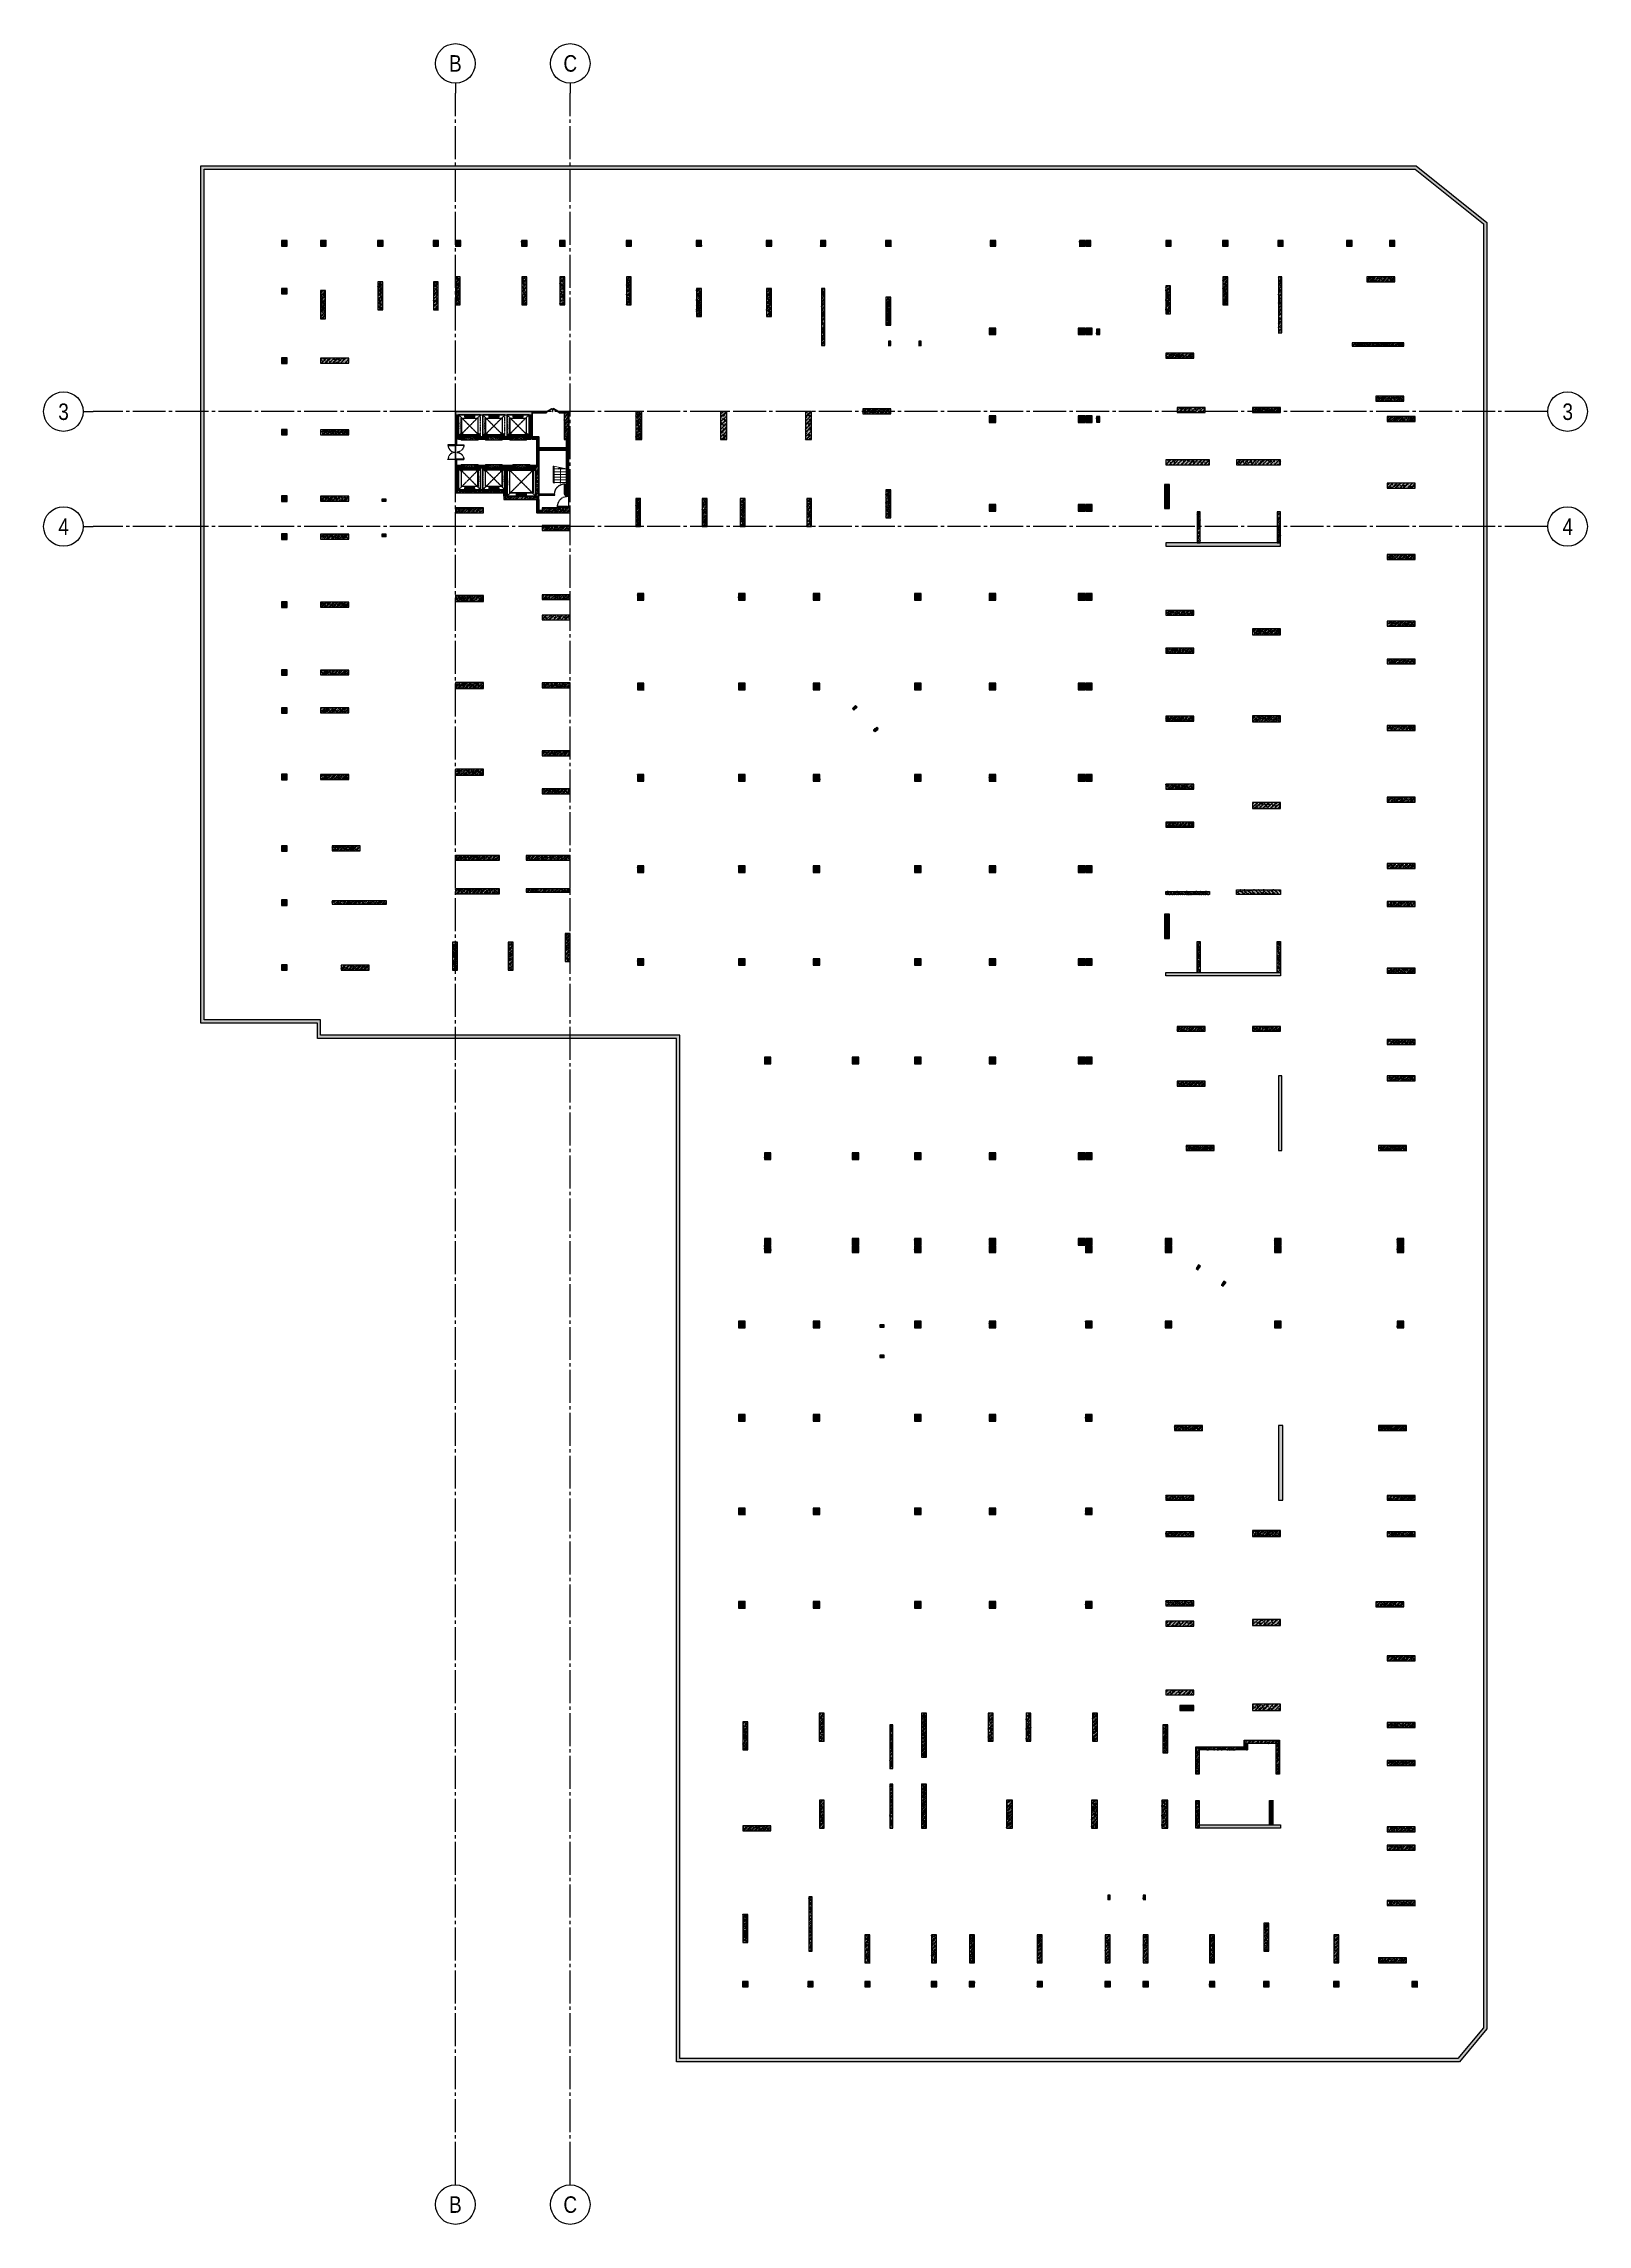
# Model space of a CAD drawing. Header units: millimetres. Extents: x 379264 to 1158416, y -283062 to 356890.
# Drawn here: x 379264 to 519664, y 71428 to 269728 of the extents above; entities that cross this region are included whole.
import ezdxf
from ezdxf.enums import TextEntityAlignment as Align
from ezdxf.xclip import XClip

# ---------------------------------------------------------------- set-up
doc = ezdxf.new("R2010")
doc.units = ezdxf.units.MM
doc.header["$XCLIPFRAME"] = 0
for name, pattern in [('MB Ham 2$0$Hidden21', [3, 2, -1]), ('MB Ham 2$0$mb_loi thang 2-19 twa$0$Hidden10.5', [1.5, 1, -0.5]), ('MB Ham 2$0$mb_loi thang 2-19 twa$0$Lift Car$0$Hidden10.5', [1.5, 1, -0.5]), ('MB_Luoi truc$0$Center101', [13, 10, -1, 1, -1])]:
    doc.linetypes.add(name, pattern=pattern)
for name, color, linetype in [('MB Ham 2$0$Brick Wall', 4, 'Continuous'), ('MB Ham 2$0$Door', 20, 'Continuous'), ('MB Ham 2$0$Glass', 1, 'Continuous'), ('MB Ham 2$0$Lift Car', 214, 'Continuous'), ('MB Ham 2$0$Staircase', 30, 'Continuous'), ('MB Ham 2$0$Staircase Hidden', 34, 'MB Ham 2$0$Hidden21'), ('MB Ham 2$0$Wall Hatch', 134, 'Continuous'), ('MB Ham 2$0$X-Ref', 7, 'Continuous'), ('mb_cot ham 2$0$Concrete Hatch', 218, 'Continuous'), ('mb_cot ham 2$0$Concrete Line', 6, 'Continuous'), ('mb_cot ham 2$0$Concrete Solid', 216, 'Continuous'), ('mb_cot ham 2$0$Lift Car', 214, 'Continuous'), ('MB_Luoi truc$0$Grid', 34, 'Continuous'), ('MB_Luoi truc$0$Grid Line', 251, 'MB_Luoi truc$0$Center101')]:
    doc.layers.add(name, color=color, linetype=linetype)
for name, color, linetype, lineweight in [('MB Ham 2$0$Hatch vat lieu', 250, 'Continuous', 5), ('MB Ham 2$0$Net Thay khac', 30, 'Continuous', 15), ('MB Ham 2$0$Wall Line', 4, 'Continuous', 70), ('tam cap ram', 8, 'Continuous', 5)]:
    doc.layers.add(name, color=color, linetype=linetype, lineweight=lineweight)
doc.styles.add('MB Ham 2$0$mb_loi thang 2-19 twa$0$Arial_C', font='arial.ttf')
doc.styles.add('MB_Luoi truc$0$Grid A-F$0$VNI-HelveCB', font='VHELVCB_0.TTF')
doc.dimstyles.new('MB Ham 2$0$mb_loi thang 2-19 twa$0$Dim 100 (A1-A2)', dxfattribs={"dimscale": 100, "dimtxt": 2, "dimasz": 0.7, "dimexe": 0, "dimexo": 1, "dimgap": 1, "dimtad": 1, "dimdec": 0, "dimzin": 12, "dimdsep": 46, "dimtxsty": 'MB Ham 2$0$mb_loi thang 2-19 twa$0$Arial_C', "dimblk": 'MB Ham 2$0$mb_loi thang 2-19 twa$0$_Dot', "dimcen": 1, "dimclrd": 256, "dimclre": 256, "dimclrt": 3, "dimadec": 0, "dimazin": 0, "dimtfac": 1, "dimtdec": 0, "dimtix": 1, "dimtmove": 2, "dimatfit": 3, "dimldrblk": 'MB Ham 2$0$mb_loi thang 2-19 twa$0$HTT Arrow 30', "dimfxl": 1, "dimtolj": 1, "dimtzin": 0, "dimarcsym": 0})
pattern_1 = [(45, (0, -2300), (-176.777, 176.777), []), (45, (0, -2250), (-353.55, 353.55), []), (50, (0, -2300), (358.63, -31.376), [37.5, -412.5]), (355, (0, -2300), (-69.376, 376.096), [30, -330]), (100.451, (29.9, -2302.6), (289.255, 344.72), [31.87, -350.57]), (46.184, (0, -2200), (533.62, -82.76), [56.25, -618.75]), (96.636, (44.47, -2206.9), (467.33, 487.06), [47.81, -525.86]), (351.184, (0, -2200), (467.33, 487.06), [45, -495]), (21, (50, -2225), (298.454, -201.31), [37.5, -412.5]), (326, (50, -2225), (121.66, 362.575), [30, -330]), (71.451, (74.87, -2241.78), (420.11, 161.265), [31.87, -350.57]), (37.5, (0, -2300), (6.08, 166.447), [0, -326, 0, -335, 0, -331.25]), (7.5, (0, -2300), (131.535, 197.206), [0, -191, 0, -318.5, 0, -126.25]), (327.5, (-111.5, -2300), (266.911, -11.2774), [0, -125, 0, -390, 0, -517.5]), (317.5, (-161.5, -2300), (291.593, 50.052), [0, -162.5, 0, -259, 0, -367.5]), (0, (175, -2125), (0, 875), [87.5, -787.5]), (0, (437.5, -1950), (0, 875), [87.5, -787.5]), (0, (262.5, -1600), (0, 875), [87.5, -350, 87.5, -350]), (90, (175, -2125), (-875, 5e-14), [87.5, -787.5]), (90, (262.5, -1600), (-875, 5e-14), [87.5, -787.5]), (90, (525, -1950), (-875, 5e-14), [87.5, -787.5]), (90, (700, -1687.5), (-875, 5e-14), [87.5, -787.5]), (135, (262.5, -2125), (-875.02, 9e-14), [123.76, -1113.7]), (135, (350, -1600), (-875.02, 9e-14), [123.76, -1113.7]), (45, (437.5, -1950), (9e-14, 875.02), [123.76, -247.49, 123.76, -742.46]), (0, (-175, -2300), (87.5, 87.5), [-175, 0])]
pattern_2 = [(45, (-100, -2300), (-176.777, 176.777), []), (45, (-100, -2250), (-353.55, 353.55), []), (50, (-100, -2300), (358.63, -31.376), [37.5, -412.5]), (355, (-100, -2300), (-69.376, 376.096), [30, -330]), (100.451, (-70.1, -2302.6), (289.255, 344.72), [31.87, -350.57]), (46.184, (-100, -2200), (533.62, -82.76), [56.25, -618.75]), (96.636, (-55.53, -2206.9), (467.33, 487.06), [47.81, -525.86]), (351.184, (-100, -2200), (467.33, 487.06), [45, -495]), (21, (-50, -2225), (298.454, -201.31), [37.5, -412.5]), (326, (-50, -2225), (121.66, 362.575), [30, -330]), (71.451, (-25.13, -2241.78), (420.11, 161.265), [31.87, -350.57]), (37.5, (-100, -2300), (6.08, 166.447), [0, -326, 0, -335, 0, -331.25]), (7.5, (-100, -2300), (131.535, 197.206), [0, -191, 0, -318.5, 0, -126.25]), (327.5, (-211.5, -2300), (266.911, -11.2774), [0, -125, 0, -390, 0, -517.5]), (317.5, (-261.5, -2300), (291.593, 50.052), [0, -162.5, 0, -259, 0, -367.5]), (0, (75, -2125), (0, 875), [87.5, -787.5]), (0, (337.5, -1950), (0, 875), [87.5, -787.5]), (0, (162.5, -1600), (0, 875), [87.5, -350, 87.5, -350]), (90, (75, -2125), (-875, 5e-14), [87.5, -787.5]), (90, (162.5, -1600), (-875, 5e-14), [87.5, -787.5]), (90, (425, -1950), (-875, 5e-14), [87.5, -787.5]), (90, (600, -1687.5), (-875, 5e-14), [87.5, -787.5]), (135, (162.5, -2125), (-875.02, 9e-14), [123.76, -1113.7]), (135, (250, -1600), (-875.02, 9e-14), [123.76, -1113.7]), (45, (337.5, -1950), (9e-14, 875.02), [123.76, -247.49, 123.76, -742.46]), (0, (-275, -2300), (87.5, 87.5), [-175, 0])]
pattern_3 = [(45, (-200, -2300), (-176.777, 176.777), []), (45, (-200, -2250), (-353.55, 353.55), []), (50, (-200, -2300), (358.63, -31.376), [37.5, -412.5]), (355, (-200, -2300), (-69.376, 376.096), [30, -330]), (100.451, (-170.1, -2302.6), (289.255, 344.72), [31.87, -350.57]), (46.184, (-200, -2200), (533.62, -82.76), [56.25, -618.75]), (96.636, (-155.53, -2206.9), (467.33, 487.06), [47.81, -525.86]), (351.184, (-200, -2200), (467.33, 487.06), [45, -495]), (21, (-150, -2225), (298.454, -201.31), [37.5, -412.5]), (326, (-150, -2225), (121.66, 362.575), [30, -330]), (71.451, (-125.13, -2241.78), (420.11, 161.265), [31.87, -350.57]), (37.5, (-200, -2300), (6.08, 166.447), [0, -326, 0, -335, 0, -331.25]), (7.5, (-200, -2300), (131.535, 197.206), [0, -191, 0, -318.5, 0, -126.25]), (327.5, (-311.5, -2300), (266.911, -11.2774), [0, -125, 0, -390, 0, -517.5]), (317.5, (-361.5, -2300), (291.593, 50.052), [0, -162.5, 0, -259, 0, -367.5]), (0, (-25, -2125), (0, 875), [87.5, -787.5]), (0, (237.5, -1950), (0, 875), [87.5, -787.5]), (0, (62.5, -1600), (0, 875), [87.5, -350, 87.5, -350]), (90, (-25, -2125), (-875, 5e-14), [87.5, -787.5]), (90, (62.5, -1600), (-875, 5e-14), [87.5, -787.5]), (90, (325, -1950), (-875, 5e-14), [87.5, -787.5]), (90, (500, -1687.5), (-875, 5e-14), [87.5, -787.5]), (135, (62.5, -2125), (-875.02, 9e-14), [123.76, -1113.7]), (135, (150, -1600), (-875.02, 9e-14), [123.76, -1113.7]), (45, (237.5, -1950), (9e-14, 875.02), [123.76, -247.49, 123.76, -742.46]), (0, (-375, -2300), (87.5, 87.5), [-175, 0])]

# ---------------------------------------------------------------- blocks, each defined once
blk = doc.blocks.new('*U1591')
at = {"layer": 'MB Ham 2$0$Wall Hatch'}
h = blk.add_hatch(dxfattribs=at)
h.set_pattern_fill('LINE10', color=256, scale=100, angle=45, style=0, pattern_type=2)
h.set_pattern_definition([(45, (-5000, 150), (-70.7107, 70.7107), [])])
h.paths.add_polyline_path([(-5150, 0), (0, 0), (0, 200), (-5150, 200)])
at = {"layer": 'MB Ham 2$0$Wall Line'}
blk.add_lwpolyline([(-5150, 0), (0, 0), (0, 200), (-5150, 200)], close=True, dxfattribs=at)
blk = doc.blocks.new('MB Ham 2$0$mb_loi thang 2-19 twa$0$_Dot')
at = {"color": 0, "linetype": 'ByBlock', "lineweight": -2}
blk.add_line((-0.5, 0), (-1, 0), dxfattribs=at)
at = {"color": 0, "linetype": 'ByBlock', "const_width": 0.5}
blk.add_lwpolyline([(-0.25, 0, 1), (0.25, 0, 1)], format="xyb", close=True, dxfattribs=at)
blk = doc.blocks.new('*D1552')
at = {"layer": 'Defpoints', "lineweight": -2, "transparency": 16777216}
for p, q in [((-1000, -900), (-1000, -1000)), ((-930, -1000), (930, -1000)), ((1000, -900), (1000, -1000))]:
    blk.add_line(p, q, dxfattribs=at)
at = {"layer": 'Defpoints', "color": 0, "transparency": 16777216}
for p in [(-1000, -1000), (1000, -1000), (1000, -1000)]:
    blk.add_point(p, dxfattribs=at)
at = {"layer": 'Defpoints', "lineweight": -2, "transparency": 16777216, "xscale": 70, "yscale": 70, "zscale": 70, "rotation": 180}
blk.add_blockref('MB Ham 2$0$mb_loi thang 2-19 twa$0$_Dot', (-1000, -1000), dxfattribs=at)
at = {"layer": 'Defpoints', "lineweight": -2, "transparency": 16777216, "xscale": 70, "yscale": 70, "zscale": 70}
blk.add_blockref('MB Ham 2$0$mb_loi thang 2-19 twa$0$_Dot', (1000, -1000), dxfattribs=at)
at = {"layer": 'Defpoints', "color": 3, "transparency": 16777216, "insert": (0, -798), "char_height": 200, "attachment_point": 5, "style": 'MB Ham 2$0$mb_loi thang 2-19 twa$0$Arial_C'}
blk.add_mtext('\\A1;2000', dxfattribs=at)
blk = doc.blocks.new('MB Ham 2$0$mb_loi thang 2-19 twa$0$HTT Arrow 30')
blk.add_hatch(color=256).paths.add_polyline_path([(-2.5, 0.375), (-2.5, -0.375), (0, 0)])
at = {"color": 0, "linetype": 'ByBlock', "lineweight": -2}
for p, q in [((0, 0), (-2.5, 0.375)), ((-2.5, -0.375), (-2.5, 0.375)), ((0, 0), (-2.5, -0.375))]:
    blk.add_line(p, q, dxfattribs=at)
blk = doc.blocks.new('*D1554')
at = {"layer": 'Defpoints', "lineweight": -2, "transparency": 16777216}
for p, q in [((900, 1000), (1000, 1000)), ((1000, 930), (1000, -930)), ((900, -1000), (1000, -1000))]:
    blk.add_line(p, q, dxfattribs=at)
at = {"layer": 'Defpoints', "color": 0, "transparency": 16777216}
for p in [(1000, 1000), (1000, -1000), (1000, -1000)]:
    blk.add_point(p, dxfattribs=at)
at = {"layer": 'Defpoints', "lineweight": -2, "transparency": 16777216, "xscale": 70, "yscale": 70, "zscale": 70}
for p, rotation in [((1000, 1000), 90), ((1000, -1000), 270)]:
    blk.add_blockref('MB Ham 2$0$mb_loi thang 2-19 twa$0$_Dot', p, dxfattribs=dict(at, rotation=rotation))
at = {"layer": 'Defpoints', "color": 3, "transparency": 16777216, "insert": (798, 0), "char_height": 200, "attachment_point": 5, "rotation": 90, "style": 'MB Ham 2$0$mb_loi thang 2-19 twa$0$Arial_C'}
blk.add_mtext('\\A1;2000', dxfattribs=at)
blk = doc.blocks.new('MB Ham 2$0$mb_loi thang 2-19 twa$0$f')
for points in [[(40153, 26917), (40153, 26913), (40183, 26913), (40183, 26917)], [(40174, 26913), (40174, 26913), (40161, 26913), (40161, 26913)], [(40174, 26899), (40174, 26900), (40162, 26900), (40162, 26899)], [(40173, 26909), (40173, 26913), (40163, 26913), (40163, 26909)], [(40173, 26896), (40173, 26899), (40163, 26899), (40163, 26896)]]:
    blk.add_lwpolyline(points, close=True)
for points in [[(40153, 26913), (40153, 26900), (40183, 26900), (40183, 26913)], [(40163, 26913), (40173, 26913)], [(40163, 26899), (40173, 26899)], [(40171, 26909), (40171, 26905), (40169, 26902), (40166, 26902), (40164, 26905), (40164, 26909)], [(40171, 26909), (40164, 26909), (40171, 26907), (40164, 26907), (40171, 26906), (40164, 26906), (40171, 26905), (40164, 26905)]]:
    blk.add_lwpolyline(points)
for points in [[(40163, 26910, 0.4220759), (40164, 26909)], [(40163, 26897, 0.4220759), (40164, 26896)], [(40171, 26896), (40171, 26836, 0.0394403), (40172, 26832), (40172, 26827, -1.0007522), (40164, 26827)], [(40165, 26896), (40165, 26836, -0.0394403), (40164, 26832), (40164, 26827)], [(40172, 26831, 1.0007522), (40164, 26831)], [(40165, 26909, 0.4142136), (40166, 26910)], [(40165, 26896, 0.4142136), (40166, 26897), (40166, 26899)], [(40167, 26909, -0.4142136), (40166, 26910), (40166, 26913)], [(40166, 26897, 0.4142136), (40167, 26896)], [(40169, 26909, 0.4142136), (40170, 26910)], [(40169, 26896, 0.4142136), (40170, 26897)], [(40171, 26909, -0.430834), (40170, 26910), (40170, 26913)], [(40171, 26896, -0.430834), (40170, 26897), (40170, 26899)], [(40172, 26909, 0.4300753), (40173, 26910)], [(40172, 26896, 0.4300753), (40173, 26897)]]:
    blk.add_lwpolyline(points, format="xyb")
blk.add_circle((40168, 26829), 2.02)
blk = doc.blocks.new('MB Ham 2$0$mb_loi thang 2-19 twa$0$cua thang may-off')
at = {"layer": 'MB Ham 2$0$Hatch vat lieu'}
h = blk.add_hatch(dxfattribs=at)
h.set_pattern_fill('AR-SAND', color=256, angle=180, style=0)
h.set_pattern_definition([(217.5, (8199.354, 13114.3), (1.60003, -48.94132), [0, -38.608, 0, -43.18, 0, -41.275]), (187.5, (8199.354, 13114.3), (-44.95233, -71.6825), [0, -20.828, 0, -34.798, 0, -13.335]), (147.5, (8230.596, 13114.3), (-79.09924, -0.14372), [0, -12.7, 0, -45.72, 0, -59.69]), (137.5, (8230.596, 13114.3), (-76.35565, -22.29293), [0, -6.35, 0, -29.972, 0, -34.29])])
h.paths.add_polyline_path([(-700, 250), (200, 250), (310, -50), (-809, -50)])
at = {"linetype": 'Continuous', "ltscale": 5}
for points in [[(-1050, 250), (-800, 250), (-739, 293), (-702, 293), (-702, 252), (-735, 252), (-735, 250), (-700, 250), (-700, 295), (-740, 295), (-800, 252), (-1050, 252), (-1050, 250)], [(550, 250), (300, 250), (239, 293), (202, 293), (202, 252), (235, 252), (235, 250), (200, 250), (200, 295), (240, 295), (300, 252), (550, 252), (550, 250)]]:
    blk.add_lwpolyline(points, dxfattribs=at)
at = {"ltscale": 0.15}
for points in [[(-700, 250), (-810, -50), (-1010, -50), (-1010, 0), (-990, 0), (-990, -30), (-827, -30), (-720, 250)], [(200, 250), (310, -50), (510, -50), (510, 0), (490, 0), (490, -30), (327, -30), (220, 250)]]:
    blk.add_lwpolyline(points, close=True, dxfattribs=at)
at = {"flags": 128}
for points in [[(200, 250), (-700, 250)], [(310, -50), (-810, -50)]]:
    blk.add_lwpolyline(points, dxfattribs=at)
at = {"layer": 'MB Ham 2$0$Hatch vat lieu', "extrusion": (0, 0, -1), "xscale": -1, "zscale": -1}
blk.add_blockref('MB Ham 2$0$mb_loi thang 2-19 twa$0$f', (41084, -26867), dxfattribs=at)
at = {"layer": 'MB Ham 2$0$Hatch vat lieu', "extrusion": (0, 0, -1), "xscale": -1, "zscale": -1, "rotation": 270}
blk.add_blockref('MB Ham 2$0$mb_loi thang 2-19 twa$0$f', (-26067, -40056), dxfattribs=at)
at = {"layer": 'MB Ham 2$0$Hatch vat lieu', "extrusion": (0, 0, -1), "zscale": -1, "rotation": 90}
blk.add_blockref('MB Ham 2$0$mb_loi thang 2-19 twa$0$f', (26567, -40056), dxfattribs=at)
at = {"layer": 'MB Ham 2$0$Hatch vat lieu', "extrusion": (0, 0, -1), "zscale": -1}
blk.add_blockref('MB Ham 2$0$mb_loi thang 2-19 twa$0$f', (-40584, -26867), dxfattribs=at)
blk = doc.blocks.new('*D1558')
at = {"layer": 'Defpoints', "lineweight": -2, "transparency": 16777216}
for p, q in [((-1300, 1400), (-1300, 1300)), ((-1230, 1300), (1230, 1300)), ((1300, 1400), (1300, 1300))]:
    blk.add_line(p, q, dxfattribs=at)
at = {"layer": 'Defpoints', "color": 0, "transparency": 16777216}
for p in [(-1300, 1300), (1300, 1300), (1300, 1300)]:
    blk.add_point(p, dxfattribs=at)
at = {"layer": 'Defpoints', "lineweight": -2, "transparency": 16777216, "xscale": 70, "yscale": 70, "zscale": 70, "rotation": 180}
blk.add_blockref('MB Ham 2$0$mb_loi thang 2-19 twa$0$_Dot', (-1300, 1300), dxfattribs=at)
at = {"layer": 'Defpoints', "lineweight": -2, "transparency": 16777216, "xscale": 70, "yscale": 70, "zscale": 70}
blk.add_blockref('MB Ham 2$0$mb_loi thang 2-19 twa$0$_Dot', (1300, 1300), dxfattribs=at)
at = {"layer": 'Defpoints', "color": 3, "transparency": 16777216, "insert": (0, 1502), "char_height": 200, "attachment_point": 5, "style": 'MB Ham 2$0$mb_loi thang 2-19 twa$0$Arial_C'}
blk.add_mtext('\\A1;2600', dxfattribs=at)
blk = doc.blocks.new('*D1559')
at = {"layer": 'Defpoints', "lineweight": -2, "transparency": 16777216}
for p, q in [((1200, 1300), (1300, 1300)), ((1300, -1230), (1300, 1230)), ((1200, -1300), (1300, -1300))]:
    blk.add_line(p, q, dxfattribs=at)
at = {"layer": 'Defpoints', "color": 0, "transparency": 16777216}
for p in [(1300, 1300), (1300, 1300), (1300, -1300)]:
    blk.add_point(p, dxfattribs=at)
at = {"layer": 'Defpoints', "lineweight": -2, "transparency": 16777216, "xscale": 70, "yscale": 70, "zscale": 70}
for p, rotation in [((1300, 1300), 90), ((1300, -1300), 270)]:
    blk.add_blockref('MB Ham 2$0$mb_loi thang 2-19 twa$0$_Dot', p, dxfattribs=dict(at, rotation=rotation))
at = {"layer": 'Defpoints', "color": 3, "transparency": 16777216, "insert": (1098, 0), "char_height": 200, "attachment_point": 5, "rotation": 90, "style": 'MB Ham 2$0$mb_loi thang 2-19 twa$0$Arial_C'}
blk.add_mtext('\\A1;2600', dxfattribs=at)
blk = doc.blocks.new('MB Ham 2$0$mb_loi thang 2-19 twa$0$Door 1400-1')
at = {"color": 0, "linetype": 'ByBlock'}
for p, q in [((30, 100), (0, 100)), ((0, 100), (0, 0)), ((0, 0), (50, 0)), ((30, 100), (30, 55)), ((50, 55), (30, 55)), ((50, 55), (50, 0)), ((1350, 55), (1370, 55)), ((1350, 55), (1350, 0)), ((1400, 0), (1350, 0)), ((1370, 100), (1400, 100)), ((1370, 100), (1370, 55)), ((1400, 100), (1400, 0))]:
    blk.add_line(p, q, dxfattribs=at)
for points in [[(75, 100), (30, 100), (30, 770), (75, 770)], [(1325, 100), (1370, 100), (1370, 770), (1325, 770)]]:
    blk.add_lwpolyline(points, close=True)
at = {"color": 0, "linetype": 'MB Ham 2$0$mb_loi thang 2-19 twa$0$Hidden10.5'}
for centre, start, end in [((30, 100), 0, 90), ((1370, 100), 90, 180)]:
    blk.add_arc(centre, 670, start, end, dxfattribs=at)
blk = doc.blocks.new('*U1577')
at = {"layer": 'MB Ham 2$0$Door'}
blk.add_blockref('MB Ham 2$0$mb_loi thang 2-19 twa$0$Door 1400-1', (0, 0), dxfattribs=at)
blk = doc.blocks.new('*U1578')
at = {"layer": 'MB Ham 2$0$Wall Hatch'}
h = blk.add_hatch(dxfattribs=at)
h.set_pattern_fill('LINE10', color=256, scale=100, angle=45, style=0, pattern_type=2)
h.set_pattern_definition([(45, (-2250, 150), (-70.7107, 70.7107), [])])
h.paths.add_polyline_path([(-2400, 0), (0, 0), (0, 200), (-2400, 200)])
at = {"layer": 'MB Ham 2$0$Wall Line'}
blk.add_lwpolyline([(-2400, 0), (0, 0), (0, 200), (-2400, 200)], close=True, dxfattribs=at)
blk = doc.blocks.new('*U1579')
at = {"layer": 'MB Ham 2$0$Wall Hatch'}
h = blk.add_hatch(dxfattribs=at)
h.set_pattern_fill('LINE10', color=256, scale=100, angle=45, style=0, pattern_type=2)
h.set_pattern_definition([(45, (-1850, 150), (-70.7107, 70.7107), [])])
h.paths.add_polyline_path([(-2000, 0), (0, 0), (0, 200), (-2000, 200)])
at = {"layer": 'MB Ham 2$0$Wall Line'}
blk.add_lwpolyline([(-2000, 0), (0, 0), (0, 200), (-2000, 200)], close=True, dxfattribs=at)
blk = doc.blocks.new('*U1580')
at = {"layer": 'MB Ham 2$0$Wall Hatch'}
h = blk.add_hatch(dxfattribs=at)
h.set_pattern_fill('LINE10', color=256, scale=100, angle=45, style=0, pattern_type=2)
h.set_pattern_definition([(45, (-1850, -1150), (-70.7107, 70.7107), [])])
h.paths.add_polyline_path([(0, 700), (0, 0), (200, 0), (200, 700)])
at = {"layer": 'MB Ham 2$0$Wall Line'}
blk.add_lwpolyline([(0, 700), (0, 0), (200, 0), (200, 700)], close=True, dxfattribs=at)
blk = doc.blocks.new('*U1581')
at = {"layer": 'MB Ham 2$0$Wall Hatch'}
h = blk.add_hatch(dxfattribs=at)
h.set_pattern_fill('LINE10', color=256, scale=100, angle=45, style=0, pattern_type=2)
h.set_pattern_definition([(45, (-1850, -550), (-70.7107, 70.7107), [])])
h.paths.add_polyline_path([(0, 1300), (0, 0), (200, 0), (200, 1300)])
at = {"layer": 'MB Ham 2$0$Wall Line'}
blk.add_lwpolyline([(0, 1300), (0, 0), (200, 0), (200, 1300)], close=True, dxfattribs=at)
blk = doc.blocks.new('*U1582')
at = {"layer": 'MB Ham 2$0$Wall Hatch'}
h = blk.add_hatch(dxfattribs=at)
h.set_pattern_fill('LINE10', color=256, scale=100, angle=45, style=0, pattern_type=2)
h.set_pattern_definition([(45, (-1850, -850), (-70.7107, 70.7107), [])])
h.paths.add_polyline_path([(0, 1000), (0, 0), (200, 0), (200, 1000)])
at = {"layer": 'MB Ham 2$0$Wall Line'}
blk.add_lwpolyline([(0, 1000), (0, 0), (200, 0), (200, 1000)], close=True, dxfattribs=at)
blk = doc.blocks.new('*U1583')
at = {"layer": 'MB Ham 2$0$Wall Hatch'}
h = blk.add_hatch(dxfattribs=at)
h.set_pattern_fill('LINE10', color=256, scale=100, angle=45, style=0, pattern_type=2)
h.set_pattern_definition([(45, (-1850, -1450), (-70.7107, 70.7107), [])])
h.paths.add_polyline_path([(0, 400), (0, 0), (200, 0), (200, 400)])
at = {"layer": 'MB Ham 2$0$Wall Line'}
blk.add_lwpolyline([(0, 400), (0, 0), (200, 0), (200, 400)], close=True, dxfattribs=at)
blk = doc.blocks.new('*U1592')
at = {"layer": 'MB Ham 2$0$Wall Hatch'}
h = blk.add_hatch(dxfattribs=at)
h.set_pattern_fill('LINE10', color=256, scale=100, angle=45, style=0, pattern_type=2)
h.set_pattern_definition([(45, (-3150, -2650), (-70.7107, 70.7107), [])])
h.paths.add_polyline_path([(0, 500), (0, 0), (200, 0), (200, 500)])
at = {"layer": 'MB Ham 2$0$Wall Line'}
blk.add_lwpolyline([(0, 500), (0, 0), (200, 0), (200, 500)], close=True, dxfattribs=at)
blk = doc.blocks.new('*U1584')
at = {"layer": 'MB Ham 2$0$Wall Hatch'}
h = blk.add_hatch(dxfattribs=at)
h.set_pattern_fill('LINE10', color=256, scale=100, angle=45, style=0, pattern_type=2)
h.set_pattern_definition([(45, (-450, 150), (-70.71, 70.71), [])])
h.paths.add_polyline_path([(-600, 0), (0, 0), (0, 200), (-600, 200)])
at = {"layer": 'MB Ham 2$0$Wall Line'}
blk.add_lwpolyline([(-600, 0), (0, 0), (0, 200), (-600, 200)], close=True, dxfattribs=at)
blk = doc.blocks.new('*U1585')
at = {"layer": 'MB Ham 2$0$Wall Hatch'}
h = blk.add_hatch(dxfattribs=at)
h.set_pattern_fill('LINE10', color=256, scale=100, angle=45, style=0, pattern_type=2)
h.set_pattern_definition([(45, (-2050, 450), (-70.7107, 70.7107), [])])
h.paths.add_polyline_path([(-2500, 0), (0, 0), (0, 200), (-2500, 200)])
at = {"layer": 'MB Ham 2$0$Wall Line'}
blk.add_lwpolyline([(-2500, 0), (0, 0), (0, 200), (-2500, 200)], close=True, dxfattribs=at)
blk = doc.blocks.new('MB Ham 2$0$Arrow 60')
at = {"linetype": 'ByBlock', "lineweight": -2}
h = blk.add_hatch(color=0, dxfattribs=at)
h.paths.add_polyline_path([(1.9, 0.9), (1.7, 1.4), (0, 0.6), (-1.7, 1.4), (-1.9, 0.9), (0, 0)], flags=17)
h.paths.add_polyline_path([(1.7, 1.4), (1.9, 0.9), (0, 0), (-1.9, 0.9), (-1.7, 1.4), (0, 0.6)])
blk.add_hatch(color=0, dxfattribs=at).paths.add_polyline_path([(1.7, 1.4), (1.9, 0.9), (0, 0), (-1.9, 0.9), (-1.7, 1.4), (0, 0.6)])
at = {"color": 0, "linetype": 'ByBlock', "lineweight": -2}
blk.add_lwpolyline([(1.7, 1.4), (1.9, 0.9), (0, 0), (-1.9, 0.9), (-1.7, 1.4), (0, 0.6)], close=True, dxfattribs=at)
blk = doc.blocks.new('MB Ham 2$0$Dot')
at = {"linetype": 'ByBlock', "lineweight": -2}
h = blk.add_hatch(color=0, dxfattribs=at)
edge = h.paths.add_edge_path()
edge.add_arc((0, 0), 0.5, 0, 360)
at = {"color": 0, "linetype": 'ByBlock', "lineweight": -2}
blk.add_line((0, -1), (0, 1), dxfattribs=at)
blk.add_circle((0, 0), 0.5, dxfattribs=at)
blk = doc.blocks.new('*U1503')
at = {"layer": 'tam cap ram'}
h = blk.add_hatch(dxfattribs=at)
h.set_pattern_fill('_USER', color=256, scale=250, angle=90, pattern_type=0)
h.set_pattern_definition([(90, (2200, 2500), (-250, 2e-14), [])])
h.paths.add_polyline_path([(1200, 2500), (3200, 2500), (3200, 1400), (1200, 1400)])
h.paths.add_polyline_path([(1200, 1350), (3200, 1350), (3200, 1300), (1200, 1300)])
h.paths.add_polyline_path([(1200, 1200), (3200, 1200), (3200, 1150), (1200, 1150)])
h.paths.add_polyline_path([(1200, 1100), (3200, 1100), (3200, 0), (1200, 0)])
at = {"layer": 'MB Ham 2$0$Staircase'}
for p, q in [((0, 0), (4400, 0)), ((1200, 0), (1200, 1100)), ((3200, 0), (3200, 1100))]:
    blk.add_line(p, q, dxfattribs=at)
at = {"layer": 'MB Ham 2$0$Staircase Hidden'}
for p, q in [((4400, 2500), (4400, 0)), ((4400, 1200), (4400, 1300))]:
    blk.add_line(p, q, dxfattribs=at)
at = {"layer": 'tam cap ram'}
for p, q in [((0, 0), (0, 2500)), ((0, 2500), (4400, 2500)), ((1200, 1400), (1200, 2500)), ((1598, 1300), (1848, 2500)), ((1700, 1300), (1950, 2500)), ((3200, 1400), (3200, 2500)), ((600, 550), (600, 1950)), ((600, 1950), (3800, 1950)), ((600, 550), (3800, 550)), ((1100, 1100), (1100, 1400)), ((1100, 1400), (3300, 1400)), ((1100, 1100), (3300, 1100)), ((1150, 1150), (1150, 1350)), ((1150, 1350), (3250, 1350)), ((1150, 1150), (3250, 1150)), ((1200, 1150), (1200, 1350)), ((1200, 1350), (1200, 1300)), ((1200, 1300), (3200, 1300)), ((1200, 1200), (3200, 1200)), ((1200, 1200), (1200, 1150)), ((3200, 1150), (3200, 1350)), ((3250, 1150), (3250, 1350)), ((3300, 1100), (3300, 1400)), ((3800, 550), (3800, 1950))]:
    blk.add_line(p, q, dxfattribs=at)
for points in [[(1200, 2500), (3200, 2500), (3200, 1400), (1200, 1400)], [(1200, 1350), (3200, 1350), (3200, 1300), (1200, 1300)], [(1200, 1200), (3200, 1200), (3200, 1150), (1200, 1150)], [(1200, 1100), (3200, 1100), (3200, 0), (1200, 0)]]:
    blk.add_lwpolyline(points, close=True, dxfattribs=at)
for centre, start, end in [((1200, 1300), 90, 180), ((3200, 1300), 0, 90), ((1200, 1200), 180, 270), ((3200, 1200), 270, 0)]:
    blk.add_arc(centre, 1200, start, end, dxfattribs=at)
at = {"layer": 'tam cap ram', "yscale": 100, "zscale": 100}
for name, p, xscale, rotation in [('MB Ham 2$0$Arrow 60', (1835, 1950), 100, 270), ('MB Ham 2$0$Dot', (3200, 1950), 100, 270), ('MB Ham 2$0$Arrow 60', (3200, 550), -100, 90)]:
    blk.add_blockref(name, p, dxfattribs=dict(at, xscale=xscale, rotation=rotation))
blk = doc.blocks.new('*U1589')
at = {"layer": 'MB Ham 2$0$Wall Hatch'}
h = blk.add_hatch(dxfattribs=at)
h.set_pattern_fill('LINE10', color=256, scale=100, angle=45, style=0, pattern_type=2)
h.set_pattern_definition([(45, (-850, 150), (-70.711, 70.711), [])])
h.paths.add_polyline_path([(-1000, 0), (0, 0), (0, 200), (-1000, 200)])
at = {"layer": 'MB Ham 2$0$Wall Line'}
blk.add_lwpolyline([(-1000, 0), (0, 0), (0, 200), (-1000, 200)], close=True, dxfattribs=at)
blk = doc.blocks.new('MB Ham 2$0$mb_loi thang 2-19 twa$0$Door 1000-1')
at = {"color": 0, "linetype": 'ByBlock'}
for points in [[(50, 55), (30, 55), (30, 100), (0, 100), (0, 0), (50, 0), (50, 55)], [(950, 55), (970, 55), (970, 100), (1000, 100), (1000, 0), (950, 0), (950, 55)]]:
    blk.add_lwpolyline(points, dxfattribs=at)
blk.add_lwpolyline([(30, 100), (75, 100), (75, 1040), (30, 1040)], close=True, dxfattribs=at)
at = {"color": 0, "linetype": 'MB Ham 2$0$mb_loi thang 2-19 twa$0$Hidden10.5'}
blk.add_arc((30, 100), 940, 0, 90, dxfattribs=at)
blk = doc.blocks.new('*U1586')
at = {"layer": 'MB Ham 2$0$Door', "xscale": -1}
blk.add_blockref('MB Ham 2$0$mb_loi thang 2-19 twa$0$Door 1000-1', (1000, 0), dxfattribs=at)
blk = doc.blocks.new('*U1593')
at = {"layer": 'MB Ham 2$0$Wall Hatch'}
h = blk.add_hatch(dxfattribs=at)
h.set_pattern_fill('LINE10', color=256, scale=100, angle=45, style=0, pattern_type=2)
h.set_pattern_definition([(45, (100, 150), (-70.71, 70.71), [])])
h.paths.add_polyline_path([(-50, 0), (0, 0), (0, 200), (-50, 200)])
at = {"layer": 'MB Ham 2$0$Wall Line'}
blk.add_lwpolyline([(-50, 0), (0, 0), (0, 200), (-50, 200)], close=True, dxfattribs=at)
blk = doc.blocks.new('*U1590')
at = {"layer": 'MB Ham 2$0$Wall Hatch'}
h = blk.add_hatch(dxfattribs=at)
h.set_pattern_fill('LINE10', color=256, scale=100, angle=45, style=0, pattern_type=2)
h.set_pattern_definition([(45, (-3300, 350), (-70.7107, 70.7107), [])])
h.paths.add_polyline_path([(1250, 0), (0, 0), (0, -100), (1250, -100)])
at = {"layer": 'MB Ham 2$0$Wall Line'}
blk.add_lwpolyline([(1250, 0), (0, 0), (0, -100), (1250, -100)], close=True, dxfattribs=at)
blk = doc.blocks.new('MB Ham 2$0$mb_loi thang 2-19 twa$0$Door 1200 Riser')
at = {"color": 0, "linetype": 'ByBlock'}
for p, q in [((30, 100), (0, 100)), ((0, 100), (0, 0)), ((0, 0), (50, 0)), ((30, 100), (524, 385)), ((30, 100), (30, 55)), ((30, 100), (52, 61)), ((50, 55), (30, 55)), ((50, 55), (50, 0)), ((546, 346), (52, 61)), ((524, 385), (546, 346)), ((676, 385), (654, 346)), ((654, 346), (1148, 61)), ((1170, 100), (676, 385)), ((1170, 100), (1148, 61)), ((1150, 55), (1170, 55)), ((1150, 55), (1150, 0)), ((1200, 0), (1150, 0)), ((1170, 100), (1200, 100)), ((1170, 100), (1170, 55)), ((1200, 100), (1200, 0))]:
    blk.add_line(p, q, dxfattribs=at)
at = {"color": 0, "linetype": 'MB Ham 2$0$mb_loi thang 2-19 twa$0$Hidden10.5'}
for centre, start, end in [((30, 100), 360, 30), ((1170, 100), 150, 180)]:
    blk.add_arc(centre, 570, start, end, dxfattribs=at)
blk = doc.blocks.new('*U1575')
at = {"layer": 'MB Ham 2$0$Door'}
blk.add_blockref('MB Ham 2$0$mb_loi thang 2-19 twa$0$Door 1200 Riser', (0, 0), dxfattribs=at)
blk = doc.blocks.new('*U1594')
at = {"layer": 'MB Ham 2$0$Wall Hatch'}
h = blk.add_hatch(dxfattribs=at)
h.set_pattern_fill('LINE10', color=256, scale=100, angle=45, style=0, pattern_type=2)
h.set_pattern_definition([(45, (-4100, 350), (-70.7107, 70.7107), [])])
h.paths.add_polyline_path([(450, 0), (0, 0), (0, -100), (450, -100)])
at = {"layer": 'MB Ham 2$0$Wall Line'}
blk.add_lwpolyline([(450, 0), (0, 0), (0, -100), (450, -100)], close=True, dxfattribs=at)
blk = doc.blocks.new('*U1588')
at = {"layer": 'MB Ham 2$0$Wall Hatch'}
h = blk.add_hatch(dxfattribs=at)
h.set_pattern_fill('LINE10', color=256, scale=100, angle=45, style=0, pattern_type=2)
h.set_pattern_definition([(45, (-450, 1050), (-70.711, 70.711), [])])
h.paths.add_polyline_path([(0, 1400), (0, 0), (100, 0), (100, 1400)])
at = {"layer": 'MB Ham 2$0$Wall Line'}
blk.add_lwpolyline([(0, 1400), (0, 0), (100, 0), (100, 1400)], close=True, dxfattribs=at)
blk = doc.blocks.new('*U1587')
at = {"layer": 'MB Ham 2$0$Wall Hatch'}
h = blk.add_hatch(dxfattribs=at)
h.set_pattern_fill('LINE10', color=256, scale=100, angle=45, style=0, pattern_type=2)
h.set_pattern_definition([(45, (-450, -250), (-70.71, 70.71), [])])
h.paths.add_polyline_path([(0, 100), (0, 0), (100, 0), (100, 100)])
at = {"layer": 'MB Ham 2$0$Wall Line'}
blk.add_lwpolyline([(0, 100), (0, 0), (100, 0), (100, 100)], close=True, dxfattribs=at)
blk = doc.blocks.new('*U1597')
at = {"layer": 'MB_Luoi truc$0$Grid', "lineweight": -2}
for p, q in [((0, 634), (0, 631)), ((0, -3), (0, 0))]:
    blk.add_line(p, q, dxfattribs=at)
for centre in [(0, 640), (0, -9)]:
    blk.add_circle(centre, 6, dxfattribs=at)
at = {"layer": 'MB_Luoi truc$0$Grid Line'}
blk.add_line((0, 0), (0, 631), dxfattribs=at)
at = {"layer": 'MB_Luoi truc$0$Grid', "lineweight": -2, "style": 'MB_Luoi truc$0$Grid A-F$0$VNI-HelveCB'}
for tag, p in [('GRIDSUB', (0, 640)), ('GRID', (0, -9))]:
    blk.add_attdef(tag, text='', height=5, dxfattribs=at).set_placement(p, align=Align.MIDDLE)
blk = doc.blocks.new('*U1596')
at = {"layer": 'MB_Luoi truc$0$Grid', "lineweight": -2}
for p, q in [((0, 441), (0, 438)), ((0, -3), (0, 0))]:
    blk.add_line(p, q, dxfattribs=at)
for centre in [(0, 447), (0, -9)]:
    blk.add_circle(centre, 6, dxfattribs=at)
at = {"layer": 'MB_Luoi truc$0$Grid Line'}
blk.add_line((0, 0), (0, 438), dxfattribs=at)
at = {"layer": 'MB_Luoi truc$0$Grid', "lineweight": -2, "style": 'MB_Luoi truc$0$Grid A-F$0$VNI-HelveCB'}
for tag, p in [('GRIDSUB', (0, 447)), ('GRID', (0, -9))]:
    blk.add_attdef(tag, text='', height=5, dxfattribs=at).set_placement(p, align=Align.MIDDLE)
blk = doc.blocks.new('*U1623')
at = {"layer": 'mb_cot ham 2$0$Concrete Hatch'}
h = blk.add_hatch(dxfattribs=at)
h.set_pattern_fill('CONCRETE', color=256, scale=50, style=0, pattern_type=2)
h.set_pattern_definition([(45, (2000, -200), (-176.777, 176.777), []), (45, (2000, -150), (-353.55, 353.55), []), (50, (2000, -200), (358.63, -31.376), [37.5, -412.5]), (355, (2000, -200), (-69.376, 376.096), [30, -330]), (100.451, (2029.9, -202.6), (289.255, 344.72), [31.87, -350.57]), (46.184, (2000, -100), (533.62, -82.76), [56.25, -618.75]), (96.636, (2044.47, -106.9), (467.33, 487.06), [47.8, -525.86]), (351.184, (2000, -100), (467.33, 487.06), [45, -495]), (21, (2050, -125), (298.454, -201.31), [37.5, -412.5]), (326, (2050, -125), (121.66, 362.575), [30, -330]), (71.451, (2074.87, -141.78), (420.11, 161.265), [31.87, -350.57]), (37.5, (2000, -200), (6.08, 166.447), [0, -326, 0, -335, 0, -331.25]), (7.5, (2000, -200), (131.535, 197.206), [0, -191, 0, -318.5, 0, -126.25]), (327.5, (1888.5, -200), (266.911, -11.2774), [0, -125, 0, -390, 0, -517.5]), (317.5, (1838.5, -200), (291.593, 50.052), [0, -162.5, 0, -259, 0, -367.5]), (0, (2175, -25), (0, 875), [87.5, -787.5]), (0, (2437.5, 150), (0, 875), [87.5, -787.5]), (0, (2262.5, 500), (0, 875), [87.5, -350, 87.5, -350]), (90, (2175, -25), (-875, 5e-14), [87.5, -787.5]), (90, (2262.5, 500), (-875, 5e-14), [87.5, -787.5]), (90, (2525, 150), (-875, 5e-14), [87.5, -787.5]), (90, (2700, 412.5), (-875, 5e-14), [87.5, -787.5]), (135, (2262.5, -25), (-875.02, 9e-14), [123.76, -1113.7]), (135, (2350, 500), (-875.02, 9e-14), [123.76, -1113.7]), (45, (2437.5, 150), (9e-14, 875.02), [123.76, -247.485, 123.76, -742.455]), (0, (1825, -200), (87.5, 87.5), [-175, 0])])
h.paths.add_polyline_path([(-250, 200), (-250, -350), (2300, -350), (2300, 200)])
at = {"layer": 'mb_cot ham 2$0$Concrete Solid'}
blk.add_hatch(color=256, dxfattribs=at).paths.add_polyline_path([(-250, 200), (-250, -350), (2300, -350), (2300, 200)])
at = {"layer": 'mb_cot ham 2$0$Concrete Line'}
blk.add_lwpolyline([(-250, 200), (-250, -350), (2300, -350), (2300, 200)], close=True, dxfattribs=at)
blk = doc.blocks.new('*U1618')
at = {"layer": 'mb_cot ham 2$0$Concrete Hatch'}
h = blk.add_hatch(dxfattribs=at)
h.set_pattern_fill('CONCRETE', color=256, scale=50, style=0, pattern_type=2)
h.set_pattern_definition([(45, (2000, -200), (-176.777, 176.777), []), (45, (2000, -150), (-353.55, 353.55), []), (50, (2000, -200), (358.63, -31.376), [37.5, -412.5]), (355, (2000, -200), (-69.376, 376.096), [30, -330]), (100.451, (2029.9, -202.6), (289.255, 344.72), [31.87, -350.57]), (46.184, (2000, -100), (533.62, -82.76), [56.25, -618.75]), (96.636, (2044.47, -106.9), (467.33, 487.06), [47.8, -525.86]), (351.184, (2000, -100), (467.33, 487.06), [45, -495]), (21, (2050, -125), (298.454, -201.31), [37.5, -412.5]), (326, (2050, -125), (121.66, 362.575), [30, -330]), (71.451, (2074.87, -141.78), (420.11, 161.265), [31.87, -350.57]), (37.5, (2000, -200), (6.08, 166.447), [0, -326, 0, -335, 0, -331.25]), (7.5, (2000, -200), (131.535, 197.206), [0, -191, 0, -318.5, 0, -126.25]), (327.5, (1888.5, -200), (266.911, -11.2774), [0, -125, 0, -390, 0, -517.5]), (317.5, (1838.5, -200), (291.593, 50.052), [0, -162.5, 0, -259, 0, -367.5]), (0, (2175, -25), (0, 875), [87.5, -787.5]), (0, (2437.5, 150), (0, 875), [87.5, -787.5]), (0, (2262.5, 500), (0, 875), [87.5, -350, 87.5, -350]), (90, (2175, -25), (-875, 5e-14), [87.5, -787.5]), (90, (2262.5, 500), (-875, 5e-14), [87.5, -787.5]), (90, (2525, 150), (-875, 5e-14), [87.5, -787.5]), (90, (2700, 412.5), (-875, 5e-14), [87.5, -787.5]), (135, (2262.5, -25), (-875.02, 9e-14), [123.76, -1113.7]), (135, (2350, 500), (-875.02, 9e-14), [123.76, -1113.7]), (45, (2437.5, 150), (9e-14, 875.02), [123.76, -247.485, 123.76, -742.455]), (0, (1825, -200), (87.5, 87.5), [-175, 0])])
h.paths.add_polyline_path([(-250, 150), (-250, -300), (2300, -300), (2300, 150)])
at = {"layer": 'mb_cot ham 2$0$Concrete Solid'}
blk.add_hatch(color=256, dxfattribs=at).paths.add_polyline_path([(-250, 150), (-250, -300), (2300, -300), (2300, 150)])
at = {"layer": 'mb_cot ham 2$0$Concrete Line'}
blk.add_lwpolyline([(-250, 150), (-250, -300), (2300, -300), (2300, 150)], close=True, dxfattribs=at)
blk = doc.blocks.new('*U1649')
at = {"layer": 'mb_cot ham 2$0$Concrete Hatch'}
h = blk.add_hatch(dxfattribs=at)
h.set_pattern_fill('CONCRETE', color=256, scale=50, style=0, pattern_type=2)
h.set_pattern_definition([(45, (-250, -150), (-176.78, 176.78), []), (45, (-250, -100), (-353.55, 353.55), []), (50, (-250, -150), (358.63, -31.38), [37.5, -412.5]), (355, (-250, -150), (-69.38, 376.1), [30, -330]), (100.45, (-220.1, -152.6), (289.25, 344.72), [31.87, -350.57]), (46.18, (-250, -50), (533.62, -82.76), [56.25, -618.75]), (96.64, (-205.53, -56.9), (467.33, 487.06), [47.8, -525.86]), (351.18, (-250, -50), (467.33, 487.06), [45, -495]), (21, (-200, -75), (298.45, -201.31), [37.5, -412.5]), (326, (-200, -75), (121.66, 362.58), [30, -330]), (71.45, (-175.13, -91.78), (420.1, 161.27), [31.87, -350.57]), (37.5, (-250, -150), (6.08, 166.447), [0, -326, 0, -335, 0, -331.25]), (7.5, (-250, -150), (131.535, 197.206), [0, -191, 0, -318.5, 0, -126.25]), (327.5, (-361.5, -150), (266.91, -11.277), [0, -125, 0, -390, 0, -517.5]), (317.5, (-411.5, -150), (291.59, 50.05), [0, -162.5, 0, -259, 0, -367.5]), (0, (-75, 25), (0, 875), [87.5, -787.5]), (0, (187.5, 200), (0, 875), [87.5, -787.5]), (0, (12.5, 550), (0, 875), [87.5, -350, 87.5, -350]), (90, (-75, 25), (-875, 5e-14), [87.5, -787.5]), (90, (12.5, 550), (-875, 5e-14), [87.5, -787.5]), (90, (275, 200), (-875, 5e-14), [87.5, -787.5]), (90, (450, 462.5), (-875, 5e-14), [87.5, -787.5]), (135, (12.5, 25), (-875, 9e-14), [123.76, -1113.7]), (135, (100, 550), (-875, 9e-14), [123.76, -1113.7]), (45, (187.5, 200), (9e-14, 875), [123.76, -247.49, 123.76, -742.46]), (0, (-425, -150), (87.5, 87.5), [-175, 0])])
h.paths.add_polyline_path([(-400, 250), (-400, -350), (200, -350), (200, 250)])
at = {"layer": 'mb_cot ham 2$0$Concrete Solid'}
blk.add_hatch(color=256, dxfattribs=at).paths.add_polyline_path([(-400, 250), (-400, -350), (200, -350), (200, 250)])
at = {"layer": 'mb_cot ham 2$0$Concrete Line'}
blk.add_lwpolyline([(-400, 250), (-400, -350), (200, -350), (200, 250)], close=True, dxfattribs=at)
blk = doc.blocks.new('*U1647')
at = {"layer": 'mb_cot ham 2$0$Concrete Hatch'}
h = blk.add_hatch(dxfattribs=at)
h.set_pattern_fill('CONCRETE', color=256, scale=50, style=0, pattern_type=2)
h.set_pattern_definition([(45, (-150, -150), (-176.78, 176.78), []), (45, (-150, -100), (-353.55, 353.55), []), (50, (-150, -150), (358.63, -31.38), [37.5, -412.5]), (355, (-150, -150), (-69.38, 376.1), [30, -330]), (100.45, (-120.1, -152.6), (289.25, 344.72), [31.87, -350.57]), (46.18, (-150, -50), (533.6, -82.76), [56.25, -618.75]), (96.64, (-105.53, -56.9), (467.33, 487.06), [47.8, -525.86]), (351.18, (-150, -50), (467.33, 487.06), [45, -495]), (21, (-100, -75), (298.45, -201.3), [37.5, -412.5]), (326, (-100, -75), (121.66, 362.58), [30, -330]), (71.45, (-75.13, -91.78), (420.1, 161.27), [31.87, -350.57]), (37.5, (-150, -150), (6.08, 166.447), [0, -326, 0, -335, 0, -331.25]), (7.5, (-150, -150), (131.535, 197.206), [0, -191, 0, -318.5, 0, -126.25]), (327.5, (-261.5, -150), (266.91, -11.277), [0, -125, 0, -390, 0, -517.5]), (317.5, (-311.5, -150), (291.59, 50.05), [0, -162.5, 0, -259, 0, -367.5]), (0, (25, 25), (0, 875), [87.5, -787.5]), (0, (287.5, 200), (0, 875), [87.5, -787.5]), (0, (112.5, 550), (0, 875), [87.5, -350, 87.5, -350]), (90, (25, 25), (-875, 5e-14), [87.5, -787.5]), (90, (112.5, 550), (-875, 5e-14), [87.5, -787.5]), (90, (375, 200), (-875, 5e-14), [87.5, -787.5]), (90, (550, 462.5), (-875, 5e-14), [87.5, -787.5]), (135, (112.5, 25), (-875, 9e-14), [123.76, -1113.7]), (135, (200, 550), (-875, 9e-14), [123.76, -1113.7]), (45, (287.5, 200), (9e-14, 875), [123.76, -247.49, 123.76, -742.46]), (0, (-325, -150), (87.5, 87.5), [-175, 0])])
h.paths.add_polyline_path([(-300, 200), (-300, -300), (200, -300), (200, 200)])
at = {"layer": 'mb_cot ham 2$0$Concrete Solid'}
blk.add_hatch(color=256, dxfattribs=at).paths.add_polyline_path([(-300, 200), (-300, -300), (200, -300), (200, 200)])
at = {"layer": 'mb_cot ham 2$0$Concrete Line'}
blk.add_lwpolyline([(-300, 200), (-300, -300), (200, -300), (200, 200)], close=True, dxfattribs=at)
blk = doc.blocks.new('*U1646')
at = {"layer": 'mb_cot ham 2$0$Concrete Hatch'}
h = blk.add_hatch(dxfattribs=at)
h.set_pattern_fill('CONCRETE', color=256, scale=50, style=0, pattern_type=2)
h.set_pattern_definition([(45, (50, -350), (-176.78, 176.78), []), (45, (50, -300), (-353.55, 353.55), []), (50, (50, -350), (358.63, -31.38), [37.5, -412.5]), (355, (50, -350), (-69.38, 376.1), [30, -330]), (100.45, (79.9, -352.6), (289.25, 344.72), [31.87, -350.57]), (46.18, (50, -250), (533.6, -82.76), [56.25, -618.75]), (96.64, (94.47, -256.9), (467.33, 487.06), [47.8, -525.86]), (351.18, (50, -250), (467.33, 487.06), [45, -495]), (21, (100, -275), (298.45, -201.3), [37.5, -412.5]), (326, (100, -275), (121.66, 362.58), [30, -330]), (71.45, (124.87, -291.78), (420.1, 161.27), [31.87, -350.57]), (37.5, (50, -350), (6.08, 166.447), [0, -326, 0, -335, 0, -331.25]), (7.5, (50, -350), (131.535, 197.206), [0, -191, 0, -318.5, 0, -126.25]), (327.5, (-61.5, -350), (266.91, -11.277), [0, -125, 0, -390, 0, -517.5]), (317.5, (-111.5, -350), (291.59, 50.05), [0, -162.5, 0, -259, 0, -367.5]), (0, (225, -175), (0, 875), [87.5, -787.5]), (0, (487.5, -1e-09), (0, 875), [87.5, -787.5]), (0, (312.5, 350), (0, 875), [87.5, -350, 87.5, -350]), (90, (225, -175), (-875, 5e-14), [87.5, -787.5]), (90, (312.5, 350), (-875, 5e-14), [87.5, -787.5]), (90, (575, -1e-09), (-875, 5e-14), [87.5, -787.5]), (90, (750, 262.5), (-875, 5e-14), [87.5, -787.5]), (135, (312.5, -175), (-875, 9e-14), [123.76, -1113.7]), (135, (400, 350), (-875, 9e-14), [123.76, -1113.7]), (45, (487.5, -1e-09), (9e-14, 875), [123.76, -247.49, 123.76, -742.46]), (0, (-125, -350), (87.5, 87.5), [-175, 0])])
h.paths.add_polyline_path([(-50, 50), (-50, -350), (150, -350), (150, 50)])
at = {"layer": 'mb_cot ham 2$0$Concrete Solid'}
blk.add_hatch(color=256, dxfattribs=at).paths.add_polyline_path([(-50, 50), (-50, -350), (150, -350), (150, 50)])
at = {"layer": 'mb_cot ham 2$0$Concrete Line'}
blk.add_lwpolyline([(-50, 50), (-50, -350), (150, -350), (150, 50)], close=True, dxfattribs=at)
blk = doc.blocks.new('*U1650')
at = {"layer": 'mb_cot ham 2$0$Concrete Hatch'}
h = blk.add_hatch(dxfattribs=at)
h.set_pattern_fill('CONCRETE', color=256, scale=50, style=0, pattern_type=2)
h.set_pattern_definition([(45, (-50, -250), (-176.78, 176.78), []), (45, (-50, -200), (-353.55, 353.55), []), (50, (-50, -250), (358.63, -31.38), [37.5, -412.5]), (355, (-50, -250), (-69.38, 376.1), [30, -330]), (100.45, (-20.1, -252.6), (289.25, 344.72), [31.87, -350.57]), (46.18, (-50, -150), (533.62, -82.76), [56.25, -618.75]), (96.64, (-5.53, -156.9), (467.33, 487.06), [47.8, -525.86]), (351.18, (-50, -150), (467.33, 487.06), [45, -495]), (21, (0, -175), (298.45, -201.31), [37.5, -412.5]), (326, (0, -175), (121.66, 362.58), [30, -330]), (71.45, (24.87, -191.78), (420.1, 161.27), [31.87, -350.57]), (37.5, (-50, -250), (6.08, 166.447), [0, -326, 0, -335, 0, -331.25]), (7.5, (-50, -250), (131.535, 197.206), [0, -191, 0, -318.5, 0, -126.25]), (327.5, (-161.5, -250), (266.91, -11.277), [0, -125, 0, -390, 0, -517.5]), (317.5, (-211.5, -250), (291.59, 50.05), [0, -162.5, 0, -259, 0, -367.5]), (0, (125, -75), (0, 875), [87.5, -787.5]), (0, (387.5, 100), (0, 875), [87.5, -787.5]), (0, (212.5, 450), (0, 875), [87.5, -350, 87.5, -350]), (90, (125, -75), (-875, 5e-14), [87.5, -787.5]), (90, (212.5, 450), (-875, 5e-14), [87.5, -787.5]), (90, (475, 100), (-875, 5e-14), [87.5, -787.5]), (90, (650, 362.5), (-875, 5e-14), [87.5, -787.5]), (135, (212.5, -75), (-875, 9e-14), [123.76, -1113.7]), (135, (300, 450), (-875, 9e-14), [123.76, -1113.7]), (45, (387.5, 100), (9e-14, 875), [123.76, -247.49, 123.76, -742.46]), (0, (-225, -250), (87.5, 87.5), [-175, 0])])
h.paths.add_polyline_path([(-300, 200), (-300, -400), (300, -400), (300, 200)])
at = {"layer": 'mb_cot ham 2$0$Concrete Solid'}
blk.add_hatch(color=256, dxfattribs=at).paths.add_polyline_path([(-300, 200), (-300, -400), (300, -400), (300, 200)])
at = {"layer": 'mb_cot ham 2$0$Concrete Line'}
blk.add_lwpolyline([(-300, 200), (-300, -400), (300, -400), (300, 200)], close=True, dxfattribs=at)
blk = doc.blocks.new('*U1651')
at = {"layer": 'mb_cot ham 2$0$Concrete Hatch'}
h = blk.add_hatch(dxfattribs=at)
h.set_pattern_fill('CONCRETE', color=256, scale=50, style=0, pattern_type=2)
h.set_pattern_definition([(45, (-150, -250), (-176.78, 176.78), []), (45, (-150, -200), (-353.55, 353.55), []), (50, (-150, -250), (358.63, -31.38), [37.5, -412.5]), (355, (-150, -250), (-69.38, 376.1), [30, -330]), (100.45, (-120.1, -252.6), (289.25, 344.72), [31.87, -350.57]), (46.18, (-150, -150), (533.62, -82.76), [56.25, -618.75]), (96.64, (-105.53, -156.9), (467.33, 487.06), [47.8, -525.86]), (351.18, (-150, -150), (467.33, 487.06), [45, -495]), (21, (-100, -175), (298.45, -201.31), [37.5, -412.5]), (326, (-100, -175), (121.66, 362.58), [30, -330]), (71.45, (-75.13, -191.78), (420.1, 161.27), [31.87, -350.57]), (37.5, (-150, -250), (6.08, 166.447), [0, -326, 0, -335, 0, -331.25]), (7.5, (-150, -250), (131.535, 197.206), [0, -191, 0, -318.5, 0, -126.25]), (327.5, (-261.5, -250), (266.91, -11.277), [0, -125, 0, -390, 0, -517.5]), (317.5, (-311.5, -250), (291.59, 50.05), [0, -162.5, 0, -259, 0, -367.5]), (0, (25, -75), (0, 875), [87.5, -787.5]), (0, (287.5, 100), (0, 875), [87.5, -787.5]), (0, (112.5, 450), (0, 875), [87.5, -350, 87.5, -350]), (90, (25, -75), (-875, 5e-14), [87.5, -787.5]), (90, (112.5, 450), (-875, 5e-14), [87.5, -787.5]), (90, (375, 100), (-875, 5e-14), [87.5, -787.5]), (90, (550, 362.5), (-875, 5e-14), [87.5, -787.5]), (135, (112.5, -75), (-875, 9e-14), [123.76, -1113.7]), (135, (200, 450), (-875, 9e-14), [123.76, -1113.7]), (45, (287.5, 100), (9e-14, 875), [123.76, -247.49, 123.76, -742.46]), (0, (-325, -250), (87.5, 87.5), [-175, 0])])
h.paths.add_polyline_path([(-350, 200), (-350, -400), (250, -400), (250, 200)])
at = {"layer": 'mb_cot ham 2$0$Concrete Solid'}
blk.add_hatch(color=256, dxfattribs=at).paths.add_polyline_path([(-350, 200), (-350, -400), (250, -400), (250, 200)])
at = {"layer": 'mb_cot ham 2$0$Concrete Line'}
blk.add_lwpolyline([(-350, 200), (-350, -400), (250, -400), (250, 200)], close=True, dxfattribs=at)
blk = doc.blocks.new('*U1604')
at = {"layer": 'mb_cot ham 2$0$Concrete Hatch'}
h = blk.add_hatch(dxfattribs=at)
h.set_pattern_fill('CONCRETE', color=256, scale=50, style=0, pattern_type=2)
h.set_pattern_definition([(45, (-250, -3750), (-176.777, 176.777), []), (45, (-250, -3700), (-353.553, 353.553), []), (50, (-250, -3750), (358.63, -31.376), [37.5, -412.5]), (355, (-250, -3750), (-69.376, 376.096), [30, -330]), (100.451, (-220.1, -3752.6), (289.255, 344.72), [31.87, -350.57]), (46.184, (-250, -3650), (533.62, -82.76), [56.25, -618.75]), (96.636, (-205.53, -3656.9), (467.33, 487.06), [47.805, -525.856]), (351.184, (-250, -3650), (467.33, 487.06), [45, -495]), (21, (-200, -3675), (298.454, -201.31), [37.5, -412.5]), (326, (-200, -3675), (121.658, 362.575), [30, -330]), (71.451, (-175.13, -3691.78), (420.11, 161.265), [31.87, -350.57]), (37.5, (-250, -3750), (6.08, 166.447), [0, -326, 0, -335, 0, -331.25]), (7.5, (-250, -3750), (131.535, 197.206), [0, -191, 0, -318.5, 0, -126.25]), (327.5, (-361.5, -3750), (266.911, -11.2774), [0, -125, 0, -390, 0, -517.5]), (317.5, (-411.5, -3750), (291.593, 50.052), [0, -162.5, 0, -259, 0, -367.5]), (0, (-75, -3575), (0, 875), [87.5, -787.5]), (0, (187.5, -3400), (0, 875), [87.5, -787.5]), (0, (12.5, -3050), (0, 875), [87.5, -350, 87.5, -350]), (90, (-75, -3575), (-875, 5e-14), [87.5, -787.5]), (90, (12.5, -3050), (-875, 5e-14), [87.5, -787.5]), (90, (275, -3400), (-875, 5e-14), [87.5, -787.5]), (90, (450, -3137.5), (-875, 5e-14), [87.5, -787.5]), (135, (12.5, -3575), (-875.02, 9e-14), [123.76, -1113.7]), (135, (100, -3050), (-875.02, 9e-14), [123.76, -1113.7]), (45, (187.5, -3400), (9e-14, 875.02), [123.76, -247.485, 123.76, -742.455]), (0, (-425, -3750), (87.5, 87.5), [-175, 0])])
h.paths.add_polyline_path([(-250, 150), (-250, -3850), (50, -3850), (50, 150)])
at = {"layer": 'mb_cot ham 2$0$Concrete Solid'}
blk.add_hatch(color=256, dxfattribs=at).paths.add_polyline_path([(-250, 150), (-250, -3850), (50, -3850), (50, 150)])
at = {"layer": 'mb_cot ham 2$0$Concrete Line'}
blk.add_lwpolyline([(-250, 150), (-250, -3850), (50, -3850), (50, 150)], close=True, dxfattribs=at)
blk = doc.blocks.new('*U1605')
at = {"layer": 'mb_cot ham 2$0$Concrete Hatch'}
h = blk.add_hatch(dxfattribs=at)
h.set_pattern_fill('CONCRETE', color=256, scale=50, style=0, pattern_type=2)
h.set_pattern_definition(pattern_1)
h.paths.add_polyline_path([(-200, 150), (-200, -2400), (250, -2400), (250, 150)])
at = {"layer": 'mb_cot ham 2$0$Concrete Solid'}
blk.add_hatch(color=256, dxfattribs=at).paths.add_polyline_path([(-200, 150), (-200, -2400), (250, -2400), (250, 150)])
at = {"layer": 'mb_cot ham 2$0$Concrete Line'}
blk.add_lwpolyline([(-200, 150), (-200, -2400), (250, -2400), (250, 150)], close=True, dxfattribs=at)
blk = doc.blocks.new('*U1606')
at = {"layer": 'mb_cot ham 2$0$Concrete Hatch'}
h = blk.add_hatch(dxfattribs=at)
h.set_pattern_fill('CONCRETE', color=256, scale=50, style=0, pattern_type=2)
h.set_pattern_definition(pattern_2)
h.paths.add_polyline_path([(-250, 150), (-250, -2400), (200, -2400), (200, 150)])
at = {"layer": 'mb_cot ham 2$0$Concrete Solid'}
blk.add_hatch(color=256, dxfattribs=at).paths.add_polyline_path([(-250, 150), (-250, -2400), (200, -2400), (200, 150)])
at = {"layer": 'mb_cot ham 2$0$Concrete Line'}
blk.add_lwpolyline([(-250, 150), (-250, -2400), (200, -2400), (200, 150)], close=True, dxfattribs=at)
blk = doc.blocks.new('*U1607')
at = {"layer": 'mb_cot ham 2$0$Concrete Hatch'}
h = blk.add_hatch(dxfattribs=at)
h.set_pattern_fill('CONCRETE', color=256, scale=50, style=0, pattern_type=2)
h.set_pattern_definition([(45, (100, -2300), (-176.777, 176.777), []), (45, (100, -2250), (-353.55, 353.55), []), (50, (100, -2300), (358.63, -31.376), [37.5, -412.5]), (355, (100, -2300), (-69.376, 376.096), [30, -330]), (100.451, (129.9, -2302.6), (289.255, 344.72), [31.87, -350.57]), (46.184, (100, -2200), (533.62, -82.76), [56.25, -618.75]), (96.636, (144.47, -2206.9), (467.33, 487.06), [47.81, -525.86]), (351.184, (100, -2200), (467.33, 487.06), [45, -495]), (21, (150, -2225), (298.454, -201.31), [37.5, -412.5]), (326, (150, -2225), (121.66, 362.575), [30, -330]), (71.451, (174.87, -2241.78), (420.11, 161.265), [31.87, -350.57]), (37.5, (100, -2300), (6.08, 166.447), [0, -326, 0, -335, 0, -331.25]), (7.5, (100, -2300), (131.535, 197.206), [0, -191, 0, -318.5, 0, -126.25]), (327.5, (-11.5, -2300), (266.911, -11.2774), [0, -125, 0, -390, 0, -517.5]), (317.5, (-61.5, -2300), (291.593, 50.052), [0, -162.5, 0, -259, 0, -367.5]), (0, (275, -2125), (0, 875), [87.5, -787.5]), (0, (537.5, -1950), (0, 875), [87.5, -787.5]), (0, (362.5, -1600), (0, 875), [87.5, -350, 87.5, -350]), (90, (275, -2125), (-875, 5e-14), [87.5, -787.5]), (90, (362.5, -1600), (-875, 5e-14), [87.5, -787.5]), (90, (625, -1950), (-875, 5e-14), [87.5, -787.5]), (90, (800, -1687.5), (-875, 5e-14), [87.5, -787.5]), (135, (362.5, -2125), (-875.02, 9e-14), [123.76, -1113.7]), (135, (450, -1600), (-875.02, 9e-14), [123.76, -1113.7]), (45, (537.5, -1950), (9e-14, 875.02), [123.76, -247.49, 123.76, -742.46]), (0, (-75, -2300), (87.5, 87.5), [-175, 0])])
h.paths.add_polyline_path([(-150, 150), (-150, -2400), (300, -2400), (300, 150)])
at = {"layer": 'mb_cot ham 2$0$Concrete Solid'}
blk.add_hatch(color=256, dxfattribs=at).paths.add_polyline_path([(-150, 150), (-150, -2400), (300, -2400), (300, 150)])
at = {"layer": 'mb_cot ham 2$0$Concrete Line'}
blk.add_lwpolyline([(-150, 150), (-150, -2400), (300, -2400), (300, 150)], close=True, dxfattribs=at)
blk = doc.blocks.new('*U1608')
at = {"layer": 'mb_cot ham 2$0$Concrete Hatch'}
h = blk.add_hatch(dxfattribs=at)
h.set_pattern_fill('CONCRETE', color=256, scale=50, style=0, pattern_type=2)
h.set_pattern_definition([(45, (150, -4950), (-176.777, 176.777), []), (45, (150, -4900), (-353.553, 353.553), []), (50, (150, -4950), (358.63, -31.376), [37.5, -412.5]), (355, (150, -4950), (-69.376, 376.096), [30, -330]), (100.4514, (179.9, -4952.6), (289.255, 344.72), [31.87, -350.57]), (46.184, (150, -4850), (533.62, -82.76), [56.25, -618.75]), (96.636, (194.47, -4856.9), (467.33, 487.06), [47.805, -525.856]), (351.184, (150, -4850), (467.33, 487.06), [45, -495]), (21, (200, -4875), (298.454, -201.31), [37.5, -412.5]), (326, (200, -4875), (121.658, 362.575), [30, -330]), (71.4514, (224.87, -4891.78), (420.111, 161.265), [31.87, -350.57]), (37.5, (150, -4950), (6.08, 166.447), [0, -326, 0, -335, 0, -331.25]), (7.5, (150, -4950), (131.535, 197.206), [0, -191, 0, -318.5, 0, -126.25]), (327.5, (38.5, -4950), (266.9112, -11.2774), [0, -125, 0, -390, 0, -517.5]), (317.5, (-11.5, -4950), (291.593, 50.052), [0, -162.5, 0, -259, 0, -367.5]), (0, (325, -4775), (0, 875), [87.5, -787.5]), (0, (587.5, -4600), (0, 875), [87.5, -787.5]), (0, (412.5, -4250), (0, 875), [87.5, -350, 87.5, -350]), (90, (325, -4775), (-875, 5e-14), [87.5, -787.5]), (90, (412.5, -4250), (-875, 5e-14), [87.5, -787.5]), (90, (675, -4600), (-875, 5e-14), [87.5, -787.5]), (90, (850, -4337.5), (-875, 5e-14), [87.5, -787.5]), (135, (412.5, -4775), (-875.02, 9e-14), [123.76, -1113.7]), (135, (500, -4250), (-875.02, 9e-14), [123.76, -1113.7]), (45, (587.5, -4600), (9e-14, 875.02), [123.76, -247.485, 123.76, -742.455]), (0, (-25, -4950), (87.5, 87.5), [-175, 0])])
h.paths.add_polyline_path([(-50, 150), (-50, -5050), (250, -5050), (250, 150)])
at = {"layer": 'mb_cot ham 2$0$Concrete Solid'}
blk.add_hatch(color=256, dxfattribs=at).paths.add_polyline_path([(-50, 150), (-50, -5050), (250, -5050), (250, 150)])
at = {"layer": 'mb_cot ham 2$0$Concrete Line'}
blk.add_lwpolyline([(-50, 150), (-50, -5050), (250, -5050), (250, 150)], close=True, dxfattribs=at)
blk = doc.blocks.new('*U1609')
at = {"layer": 'mb_cot ham 2$0$Concrete Hatch'}
h = blk.add_hatch(dxfattribs=at)
h.set_pattern_fill('CONCRETE', color=256, scale=50, style=0, pattern_type=2)
h.set_pattern_definition([(45, (-50, -4850), (-176.777, 176.777), []), (45, (-50, -4800), (-353.553, 353.553), []), (50, (-50, -4850), (358.63, -31.376), [37.5, -412.5]), (355, (-50, -4850), (-69.376, 376.096), [30, -330]), (100.4514, (-20.1, -4852.6), (289.255, 344.72), [31.87, -350.57]), (46.184, (-50, -4750), (533.62, -82.76), [56.25, -618.75]), (96.636, (-5.53, -4756.9), (467.33, 487.06), [47.805, -525.856]), (351.184, (-50, -4750), (467.33, 487.06), [45, -495]), (21, (-9e-11, -4775), (298.454, -201.31), [37.5, -412.5]), (326, (-9e-11, -4775), (121.658, 362.575), [30, -330]), (71.451, (24.87, -4791.78), (420.111, 161.265), [31.87, -350.57]), (37.5, (-50, -4850), (6.08, 166.447), [0, -326, 0, -335, 0, -331.25]), (7.5, (-50, -4850), (131.535, 197.206), [0, -191, 0, -318.5, 0, -126.25]), (327.5, (-161.5, -4850), (266.9112, -11.2774), [0, -125, 0, -390, 0, -517.5]), (317.5, (-211.5, -4850), (291.593, 50.052), [0, -162.5, 0, -259, 0, -367.5]), (0, (125, -4675), (0, 875), [87.5, -787.5]), (0, (387.5, -4500), (0, 875), [87.5, -787.5]), (0, (212.5, -4150), (0, 875), [87.5, -350, 87.5, -350]), (90, (125, -4675), (-875, 5e-14), [87.5, -787.5]), (90, (212.5, -4150), (-875, 5e-14), [87.5, -787.5]), (90, (475, -4500), (-875, 5e-14), [87.5, -787.5]), (90, (650, -4237.5), (-875, 5e-14), [87.5, -787.5]), (135, (212.5, -4675), (-875.02, 9e-14), [123.76, -1113.7]), (135, (300, -4150), (-875.02, 9e-14), [123.76, -1113.7]), (45, (387.5, -4500), (9e-14, 875.02), [123.76, -247.485, 123.76, -742.455]), (0, (-225, -4850), (87.5, 87.5), [-175, 0])])
h.paths.add_polyline_path([(-150, 150), (-150, -4950), (150, -4950), (150, 150)])
at = {"layer": 'mb_cot ham 2$0$Concrete Solid'}
blk.add_hatch(color=256, dxfattribs=at).paths.add_polyline_path([(-150, 150), (-150, -4950), (150, -4950), (150, 150)])
at = {"layer": 'mb_cot ham 2$0$Concrete Line'}
blk.add_lwpolyline([(-150, 150), (-150, -4950), (150, -4950), (150, 150)], close=True, dxfattribs=at)
blk = doc.blocks.new('*U1610')
at = {"layer": 'mb_cot ham 2$0$Concrete Hatch'}
h = blk.add_hatch(dxfattribs=at)
h.set_pattern_fill('CONCRETE', color=256, scale=50, style=0, pattern_type=2)
h.set_pattern_definition(pattern_3)
h.paths.add_polyline_path([(-350, 150), (-350, -2400), (200, -2400), (200, 150)])
at = {"layer": 'mb_cot ham 2$0$Concrete Solid'}
blk.add_hatch(color=256, dxfattribs=at).paths.add_polyline_path([(-350, 150), (-350, -2400), (200, -2400), (200, 150)])
at = {"layer": 'mb_cot ham 2$0$Concrete Line'}
blk.add_lwpolyline([(-350, 150), (-350, -2400), (200, -2400), (200, 150)], close=True, dxfattribs=at)
blk = doc.blocks.new('*U1611')
at = {"layer": 'mb_cot ham 2$0$Concrete Hatch'}
h = blk.add_hatch(dxfattribs=at)
h.set_pattern_fill('CONCRETE', color=256, scale=50, style=0, pattern_type=2)
h.set_pattern_definition(pattern_2)
h.paths.add_polyline_path([(-300, 150), (-300, -2400), (250, -2400), (250, 150)])
at = {"layer": 'mb_cot ham 2$0$Concrete Solid'}
blk.add_hatch(color=256, dxfattribs=at).paths.add_polyline_path([(-300, 150), (-300, -2400), (250, -2400), (250, 150)])
at = {"layer": 'mb_cot ham 2$0$Concrete Line'}
blk.add_lwpolyline([(-300, 150), (-300, -2400), (250, -2400), (250, 150)], close=True, dxfattribs=at)
blk = doc.blocks.new('*U1612')
at = {"layer": 'mb_cot ham 2$0$Concrete Hatch'}
h = blk.add_hatch(dxfattribs=at)
h.set_pattern_fill('CONCRETE', color=256, scale=50, style=0, pattern_type=2)
h.set_pattern_definition(pattern_1)
h.paths.add_polyline_path([(-250, 150), (-250, -2400), (300, -2400), (300, 150)])
at = {"layer": 'mb_cot ham 2$0$Concrete Solid'}
blk.add_hatch(color=256, dxfattribs=at).paths.add_polyline_path([(-250, 150), (-250, -2400), (300, -2400), (300, 150)])
at = {"layer": 'mb_cot ham 2$0$Concrete Line'}
blk.add_lwpolyline([(-250, 150), (-250, -2400), (300, -2400), (300, 150)], close=True, dxfattribs=at)
blk = doc.blocks.new('*U1613')
at = {"layer": 'mb_cot ham 2$0$Concrete Hatch'}
h = blk.add_hatch(dxfattribs=at)
h.set_pattern_fill('CONCRETE', color=256, scale=50, style=0, pattern_type=2)
h.set_pattern_definition([(45, (150, 1950), (-176.777, 176.777), []), (45, (150, 2000), (-353.553, 353.553), []), (50, (150, 1950), (358.63, -31.376), [37.5, -412.5]), (355, (150, 1950), (-69.376, 376.096), [30, -330]), (100.451, (179.9, 1947.4), (289.255, 344.72), [31.87, -350.57]), (46.184, (150, 2050), (533.62, -82.76), [56.25, -618.75]), (96.636, (194.47, 2043.1), (467.33, 487.06), [47.805, -525.856]), (351.184, (150, 2050), (467.33, 487.06), [45, -495]), (21, (200, 2025), (298.454, -201.31), [37.5, -412.5]), (326, (200, 2025), (121.658, 362.575), [30, -330]), (71.451, (224.87, 2008.22), (420.11, 161.265), [31.87, -350.57]), (37.5, (150, 1950), (6.08, 166.447), [0, -326, 0, -335, 0, -331.25]), (7.5, (150, 1950), (131.535, 197.206), [0, -191, 0, -318.5, 0, -126.25]), (327.5, (38.5, 1950), (266.9112, -11.2774), [0, -125, 0, -390, 0, -517.5]), (317.5, (-11.5, 1950), (291.593, 50.052), [0, -162.5, 0, -259, 0, -367.5]), (0, (325, 2125), (0, 875), [87.5, -787.5]), (0, (587.5, 2300), (0, 875), [87.5, -787.5]), (0, (412.5, 2650), (0, 875), [87.5, -350, 87.5, -350]), (90, (325, 2125), (-875, 5e-14), [87.5, -787.5]), (90, (412.5, 2650), (-875, 5e-14), [87.5, -787.5]), (90, (675, 2300), (-875, 5e-14), [87.5, -787.5]), (90, (850, 2562.5), (-875, 5e-14), [87.5, -787.5]), (135, (412.5, 2125), (-875.02, 9e-14), [123.76, -1113.7]), (135, (500, 2650), (-875.02, 9e-14), [123.76, -1113.7]), (45, (587.5, 2300), (9e-14, 875.02), [123.76, -247.485, 123.76, -742.455]), (0, (-25, 1950), (87.5, 87.5), [-175, 0])])
h.paths.add_polyline_path([(-50, 4400), (-50, -2400), (250, -2400), (250, 4400)])
at = {"layer": 'mb_cot ham 2$0$Concrete Solid'}
blk.add_hatch(color=256, dxfattribs=at).paths.add_polyline_path([(-50, 4400), (-50, -2400), (250, -2400), (250, 4400)])
at = {"layer": 'mb_cot ham 2$0$Concrete Line'}
blk.add_lwpolyline([(-50, 4400), (-50, -2400), (250, -2400), (250, 4400)], close=True, dxfattribs=at)
blk = doc.blocks.new('*U1614')
at = {"layer": 'mb_cot ham 2$0$Concrete Hatch'}
h = blk.add_hatch(dxfattribs=at)
h.set_pattern_fill('CONCRETE', color=256, scale=50, style=0, pattern_type=2)
h.set_pattern_definition([(45, (-50, -6550), (-176.777, 176.777), []), (45, (-50, -6500), (-353.553, 353.553), []), (50, (-50, -6550), (358.63, -31.376), [37.5, -412.5]), (355, (-50, -6550), (-69.376, 376.096), [30, -330]), (100.4514, (-20.1, -6552.6), (289.255, 344.72), [31.87, -350.571]), (46.184, (-50, -6450), (533.62, -82.76), [56.25, -618.75]), (96.636, (-5.53, -6456.9), (467.33, 487.06), [47.805, -525.856]), (351.184, (-50, -6450), (467.33, 487.06), [45, -495]), (21, (0, -6475), (298.454, -201.31), [37.5, -412.5]), (326, (0, -6475), (121.658, 362.575), [30, -330]), (71.4514, (24.87, -6491.78), (420.111, 161.265), [31.87, -350.571]), (37.5, (-50, -6550), (6.08, 166.447), [0, -326, 0, -335, 0, -331.25]), (7.5, (-50, -6550), (131.535, 197.206), [0, -191, 0, -318.5, 0, -126.25]), (327.5, (-161.5, -6550), (266.9112, -11.2774), [0, -125, 0, -390, 0, -517.5]), (317.5, (-211.5, -6550), (291.593, 50.0525), [0, -162.5, 0, -259, 0, -367.5]), (0, (125, -6375), (0, 875), [87.5, -787.5]), (0, (387.5, -6200), (0, 875), [87.5, -787.5]), (0, (212.5, -5850), (0, 875), [87.5, -350, 87.5, -350]), (90, (125, -6375), (-875, 5e-14), [87.5, -787.5]), (90, (212.5, -5850), (-875, 5e-14), [87.5, -787.5]), (90, (475, -6200), (-875, 5e-14), [87.5, -787.5]), (90, (650, -5937.5), (-875, 5e-14), [87.5, -787.5]), (135, (212.5, -6375), (-875.016, 9e-14), [123.76, -1113.7]), (135, (300, -5850), (-875.016, 9e-14), [123.76, -1113.7]), (45, (387.5, -6200), (9e-14, 875.016), [123.76, -247.485, 123.76, -742.455]), (0, (-225, -6550), (87.5, 87.5), [-175, 0])])
h.paths.add_polyline_path([(-200, 150), (-200, -6650), (200, -6650), (200, 150)])
at = {"layer": 'mb_cot ham 2$0$Concrete Solid'}
blk.add_hatch(color=256, dxfattribs=at).paths.add_polyline_path([(-200, 150), (-200, -6650), (200, -6650), (200, 150)])
at = {"layer": 'mb_cot ham 2$0$Concrete Line'}
blk.add_lwpolyline([(-200, 150), (-200, -6650), (200, -6650), (200, 150)], close=True, dxfattribs=at)
blk = doc.blocks.new('*U1615')
at = {"layer": 'mb_cot ham 2$0$Concrete Hatch'}
h = blk.add_hatch(dxfattribs=at)
h.set_pattern_fill('CONCRETE', color=256, scale=50, style=0, pattern_type=2)
h.set_pattern_definition([(45, (-200, -2300), (-176.777, 176.777), []), (45, (-200, -2250), (-353.55, 353.55), []), (50, (-200, -2300), (358.63, -31.376), [37.5, -412.5]), (355, (-200, -2300), (-69.376, 376.096), [30, -330]), (100.451, (-170.1, -2302.6), (289.255, 344.72), [31.87, -350.57]), (46.184, (-200, -2200), (533.62, -82.76), [56.25, -618.75]), (96.636, (-155.53, -2206.9), (467.33, 487.06), [47.81, -525.86]), (351.184, (-200, -2200), (467.33, 487.06), [45, -495]), (21, (-150, -2225), (298.454, -201.31), [37.5, -412.5]), (326, (-150, -2225), (121.66, 362.575), [30, -330]), (71.451, (-125.13, -2241.78), (420.11, 161.265), [31.87, -350.57]), (37.5, (-200, -2300), (6.08, 166.447), [0, -326, 0, -335, 0, -331.25]), (7.5, (-200, -2300), (131.535, 197.206), [0, -191, 0, -318.5, 0, -126.25]), (327.5, (-311.5, -2300), (266.911, -11.2774), [0, -125, 0, -390, 0, -517.5]), (317.5, (-361.5, -2300), (291.593, 50.052), [0, -162.5, 0, -259, 0, -367.5]), (0, (-25, -2125), (0, 875), [87.5, -787.5]), (0, (237.5, -1950), (0, 875), [87.5, -787.5]), (0, (62.5, -1600), (0, 875), [87.5, -350, 87.5, -350]), (90, (-25, -2125), (-875, 5e-14), [87.5, -787.5]), (90, (62.5, -1600), (-875, 5e-14), [87.5, -787.5]), (90, (325, -1950), (-875, 5e-14), [87.5, -787.5]), (90, (500, -1687.5), (-875, 5e-14), [87.5, -787.5]), (135, (62.5, -2125), (-875.02, 9e-14), [123.76, -1113.7]), (135, (150, -1600), (-875.02, 9e-14), [123.76, -1113.7]), (45, (237.5, -1950), (9e-14, 875.02), [123.76, -247.49, 123.76, -742.46]), (0, (-375, -2300), (87.5, 87.5), [-175, 0])])
h.paths.add_polyline_path([(-300, 150), (-300, -2400), (150, -2400), (150, 150)])
at = {"layer": 'mb_cot ham 2$0$Concrete Solid'}
blk.add_hatch(color=256, dxfattribs=at).paths.add_polyline_path([(-300, 150), (-300, -2400), (150, -2400), (150, 150)])
at = {"layer": 'mb_cot ham 2$0$Concrete Line'}
blk.add_lwpolyline([(-300, 150), (-300, -2400), (150, -2400), (150, 150)], close=True, dxfattribs=at)
blk = doc.blocks.new('*U1644')
at = {"layer": 'mb_cot ham 2$0$Concrete Hatch'}
h = blk.add_hatch(dxfattribs=at)
h.set_pattern_fill('CONCRETE', color=256, scale=50, style=0, pattern_type=2)
h.set_pattern_definition([(45, (100, -3750), (-176.777, 176.777), []), (45, (100, -3700), (-353.553, 353.553), []), (50, (100, -3750), (358.63, -31.376), [37.5, -412.5]), (355, (100, -3750), (-69.376, 376.096), [30, -330]), (100.451, (129.9, -3752.6), (289.255, 344.72), [31.87, -350.57]), (46.184, (100, -3650), (533.62, -82.76), [56.25, -618.75]), (96.636, (144.47, -3656.9), (467.33, 487.06), [47.805, -525.856]), (351.184, (100, -3650), (467.33, 487.06), [45, -495]), (21, (150, -3675), (298.454, -201.31), [37.5, -412.5]), (326, (150, -3675), (121.658, 362.575), [30, -330]), (71.451, (174.87, -3691.78), (420.11, 161.265), [31.87, -350.57]), (37.5, (100, -3750), (6.08, 166.447), [0, -326, 0, -335, 0, -331.25]), (7.5, (100, -3750), (131.535, 197.206), [0, -191, 0, -318.5, 0, -126.25]), (327.5, (-11.5, -3750), (266.911, -11.2774), [0, -125, 0, -390, 0, -517.5]), (317.5, (-61.5, -3750), (291.593, 50.052), [0, -162.5, 0, -259, 0, -367.5]), (0, (275, -3575), (0, 875), [87.5, -787.5]), (0, (537.5, -3400), (0, 875), [87.5, -787.5]), (0, (362.5, -3050), (0, 875), [87.5, -350, 87.5, -350]), (90, (275, -3575), (-875, 5e-14), [87.5, -787.5]), (90, (362.5, -3050), (-875, 5e-14), [87.5, -787.5]), (90, (625, -3400), (-875, 5e-14), [87.5, -787.5]), (90, (800, -3137.5), (-875, 5e-14), [87.5, -787.5]), (135, (362.5, -3575), (-875.02, 9e-14), [123.76, -1113.7]), (135, (450, -3050), (-875.02, 9e-14), [123.76, -1113.7]), (45, (537.5, -3400), (9e-14, 875.02), [123.76, -247.485, 123.76, -742.455]), (0, (-75, -3750), (87.5, 87.5), [-175, 0])])
h.paths.add_polyline_path([(-150, 150), (-150, -3850), (300, -3850), (300, 150)])
at = {"layer": 'mb_cot ham 2$0$Concrete Solid'}
blk.add_hatch(color=256, dxfattribs=at).paths.add_polyline_path([(-150, 150), (-150, -3850), (300, -3850), (300, 150)])
at = {"layer": 'mb_cot ham 2$0$Concrete Line'}
blk.add_lwpolyline([(-150, 150), (-150, -3850), (300, -3850), (300, 150)], close=True, dxfattribs=at)
blk = doc.blocks.new('*U1616')
at = {"layer": 'mb_cot ham 2$0$Concrete Hatch'}
h = blk.add_hatch(dxfattribs=at)
h.set_pattern_fill('CONCRETE', color=256, scale=50, style=0, pattern_type=2)
h.set_pattern_definition([(45, (-50, 100), (-176.777, 176.777), []), (45, (-50, 150), (-353.55, 353.55), []), (50, (-50, 100), (358.63, -31.376), [37.5, -412.5]), (355, (-50, 100), (-69.376, 376.096), [30, -330]), (100.451, (-20.1, 97.4), (289.255, 344.72), [31.87, -350.57]), (46.184, (-50, 200), (533.62, -82.76), [56.25, -618.75]), (96.636, (-5.53, 193.1), (467.33, 487.06), [47.805, -525.86]), (351.184, (-50, 200), (467.33, 487.06), [45, -495]), (21, (-1e-10, 175), (298.454, -201.31), [37.5, -412.5]), (326, (-1e-10, 175), (121.66, 362.575), [30, -330]), (71.451, (24.87, 158.22), (420.11, 161.265), [31.87, -350.57]), (37.5, (-50, 100), (6.08, 166.447), [0, -326, 0, -335, 0, -331.25]), (7.5, (-50, 100), (131.535, 197.206), [0, -191, 0, -318.5, 0, -126.25]), (327.5, (-161.5, 100), (266.911, -11.2774), [0, -125, 0, -390, 0, -517.5]), (317.5, (-211.5, 100), (291.593, 50.052), [0, -162.5, 0, -259, 0, -367.5]), (0, (125, 275), (0, 875), [87.5, -787.5]), (0, (387.5, 450), (0, 875), [87.5, -787.5]), (0, (212.5, 800), (0, 875), [87.5, -350, 87.5, -350]), (90, (125, 275), (-875, 5e-14), [87.5, -787.5]), (90, (212.5, 800), (-875, 5e-14), [87.5, -787.5]), (90, (475, 450), (-875, 5e-14), [87.5, -787.5]), (90, (650, 712.5), (-875, 5e-14), [87.5, -787.5]), (135, (212.5, 275), (-875.02, 9e-14), [123.76, -1113.7]), (135, (300, 800), (-875.02, 9e-14), [123.76, -1113.7]), (45, (387.5, 450), (9e-14, 875.02), [123.76, -247.485, 123.76, -742.455]), (0, (-225, 100), (87.5, 87.5), [-175, 0])])
h.paths.add_polyline_path([(-150, 2550), (-150, -2400), (150, -2400), (150, 2550)])
at = {"layer": 'mb_cot ham 2$0$Concrete Solid'}
blk.add_hatch(color=256, dxfattribs=at).paths.add_polyline_path([(-150, 2550), (-150, -2400), (150, -2400), (150, 2550)])
at = {"layer": 'mb_cot ham 2$0$Concrete Line'}
blk.add_lwpolyline([(-150, 2550), (-150, -2400), (150, -2400), (150, 2550)], close=True, dxfattribs=at)
blk = doc.blocks.new('*U1617')
at = {"layer": 'mb_cot ham 2$0$Concrete Hatch'}
h = blk.add_hatch(dxfattribs=at)
h.set_pattern_fill('CONCRETE', color=256, scale=50, style=0, pattern_type=2)
h.set_pattern_definition([(45, (2000, -300), (-176.777, 176.777), []), (45, (2000, -250), (-353.55, 353.55), []), (50, (2000, -300), (358.63, -31.376), [37.5, -412.5]), (355, (2000, -300), (-69.376, 376.096), [30, -330]), (100.451, (2029.9, -302.6), (289.255, 344.72), [31.87, -350.57]), (46.184, (2000, -200), (533.62, -82.76), [56.25, -618.75]), (96.636, (2044.47, -206.9), (467.33, 487.06), [47.8, -525.86]), (351.184, (2000, -200), (467.33, 487.06), [45, -495]), (21, (2050, -225), (298.454, -201.31), [37.5, -412.5]), (326, (2050, -225), (121.66, 362.575), [30, -330]), (71.451, (2074.87, -241.78), (420.11, 161.265), [31.87, -350.57]), (37.5, (2000, -300), (6.08, 166.447), [0, -326, 0, -335, 0, -331.25]), (7.5, (2000, -300), (131.535, 197.206), [0, -191, 0, -318.5, 0, -126.25]), (327.5, (1888.5, -300), (266.911, -11.2774), [0, -125, 0, -390, 0, -517.5]), (317.5, (1838.5, -300), (291.593, 50.052), [0, -162.5, 0, -259, 0, -367.5]), (0, (2175, -125), (0, 875), [87.5, -787.5]), (0, (2437.5, 50), (0, 875), [87.5, -787.5]), (0, (2262.5, 400), (0, 875), [87.5, -350, 87.5, -350]), (90, (2175, -125), (-875, 5e-14), [87.5, -787.5]), (90, (2262.5, 400), (-875, 5e-14), [87.5, -787.5]), (90, (2525, 50), (-875, 5e-14), [87.5, -787.5]), (90, (2700, 312.5), (-875, 5e-14), [87.5, -787.5]), (135, (2262.5, -125), (-875.02, 9e-14), [123.76, -1113.7]), (135, (2350, 400), (-875.02, 9e-14), [123.76, -1113.7]), (45, (2437.5, 50), (9e-14, 875.02), [123.76, -247.485, 123.76, -742.455]), (0, (1825, -300), (87.5, 87.5), [-175, 0])])
h.paths.add_polyline_path([(-250, 100), (-250, -350), (2300, -350), (2300, 100)])
at = {"layer": 'mb_cot ham 2$0$Concrete Solid'}
blk.add_hatch(color=256, dxfattribs=at).paths.add_polyline_path([(-250, 100), (-250, -350), (2300, -350), (2300, 100)])
at = {"layer": 'mb_cot ham 2$0$Concrete Line'}
blk.add_lwpolyline([(-250, 100), (-250, -350), (2300, -350), (2300, 100)], close=True, dxfattribs=at)
blk = doc.blocks.new('*U1619')
at = {"layer": 'mb_cot ham 2$0$Concrete Hatch'}
h = blk.add_hatch(dxfattribs=at)
h.set_pattern_fill('CONCRETE', color=256, scale=50, style=0, pattern_type=2)
h.set_pattern_definition([(45, (2000, -400), (-176.777, 176.777), []), (45, (2000, -350), (-353.55, 353.55), []), (50, (2000, -400), (358.63, -31.376), [37.5, -412.5]), (355, (2000, -400), (-69.376, 376.096), [30, -330]), (100.451, (2029.9, -402.6), (289.255, 344.72), [31.87, -350.57]), (46.184, (2000, -300), (533.62, -82.76), [56.25, -618.75]), (96.636, (2044.47, -306.9), (467.33, 487.06), [47.8, -525.86]), (351.184, (2000, -300), (467.33, 487.06), [45, -495]), (21, (2050, -325), (298.454, -201.31), [37.5, -412.5]), (326, (2050, -325), (121.66, 362.575), [30, -330]), (71.451, (2074.87, -341.78), (420.11, 161.265), [31.87, -350.57]), (37.5, (2000, -400), (6.08, 166.447), [0, -326, 0, -335, 0, -331.25]), (7.5, (2000, -400), (131.535, 197.206), [0, -191, 0, -318.5, 0, -126.25]), (327.5, (1888.5, -400), (266.911, -11.2774), [0, -125, 0, -390, 0, -517.5]), (317.5, (1838.5, -400), (291.593, 50.052), [0, -162.5, 0, -259, 0, -367.5]), (0, (2175, -225), (0, 875), [87.5, -787.5]), (0, (2437.5, -50), (0, 875), [87.5, -787.5]), (0, (2262.5, 300), (0, 875), [87.5, -350, 87.5, -350]), (90, (2175, -225), (-875, 5e-14), [87.5, -787.5]), (90, (2262.5, 300), (-875, 5e-14), [87.5, -787.5]), (90, (2525, -50), (-875, 5e-14), [87.5, -787.5]), (90, (2700, 212.5), (-875, 5e-14), [87.5, -787.5]), (135, (2262.5, -225), (-875.02, 9e-14), [123.76, -1113.7]), (135, (2350, 300), (-875.02, 9e-14), [123.76, -1113.7]), (45, (2437.5, -50), (9e-14, 875.02), [123.76, -247.485, 123.76, -742.455]), (0, (1825, -400), (87.5, 87.5), [-175, 0])])
h.paths.add_polyline_path([(-250, 50), (-250, -400), (2300, -400), (2300, 50)])
at = {"layer": 'mb_cot ham 2$0$Concrete Solid'}
blk.add_hatch(color=256, dxfattribs=at).paths.add_polyline_path([(-250, 50), (-250, -400), (2300, -400), (2300, 50)])
at = {"layer": 'mb_cot ham 2$0$Concrete Line'}
blk.add_lwpolyline([(-250, 50), (-250, -400), (2300, -400), (2300, 50)], close=True, dxfattribs=at)
blk = doc.blocks.new('*U1620')
at = {"layer": 'mb_cot ham 2$0$Concrete Hatch'}
h = blk.add_hatch(dxfattribs=at)
h.set_pattern_fill('CONCRETE', color=256, scale=50, style=0, pattern_type=2)
h.set_pattern_definition([(45, (4400, -250), (-176.777, 176.777), []), (45, (4400, -200), (-353.553, 353.553), []), (50, (4400, -250), (358.63, -31.376), [37.5, -412.5]), (355, (4400, -250), (-69.376, 376.096), [30, -330]), (100.451, (4429.9, -252.6), (289.255, 344.72), [31.87, -350.57]), (46.184, (4400, -150), (533.62, -82.76), [56.25, -618.75]), (96.636, (4444.47, -156.9), (467.33, 487.06), [47.805, -525.856]), (351.184, (4400, -150), (467.33, 487.06), [45, -495]), (21, (4450, -175), (298.454, -201.31), [37.5, -412.5]), (326, (4450, -175), (121.658, 362.575), [30, -330]), (71.451, (4474.87, -191.78), (420.111, 161.265), [31.87, -350.57]), (37.5, (4400, -250), (6.08, 166.447), [0, -326, 0, -335, 0, -331.25]), (7.5, (4400, -250), (131.535, 197.206), [0, -191, 0, -318.5, 0, -126.25]), (327.5, (4288.5, -250), (266.9112, -11.2774), [0, -125, 0, -390, 0, -517.5]), (317.5, (4238.5, -250), (291.593, 50.052), [0, -162.5, 0, -259, 0, -367.5]), (0, (4575, -75), (0, 875), [87.5, -787.5]), (0, (4837.5, 100), (0, 875), [87.5, -787.5]), (0, (4662.5, 450), (0, 875), [87.5, -350, 87.5, -350]), (90, (4575, -75), (-875, 5e-14), [87.5, -787.5]), (90, (4662.5, 450), (-875, 5e-14), [87.5, -787.5]), (90, (4925, 100), (-875, 5e-14), [87.5, -787.5]), (90, (5100, 362.5), (-875, 5e-14), [87.5, -787.5]), (135, (4662.5, -75), (-875.02, 9e-14), [123.76, -1113.7]), (135, (4750, 450), (-875.02, 9e-14), [123.76, -1113.7]), (45, (4837.5, 100), (9e-14, 875.02), [123.76, -247.485, 123.76, -742.455]), (0, (4225, -250), (87.5, 87.5), [-175, 0])])
h.paths.add_polyline_path([(-250, 50), (-250, -250), (4700, -250), (4700, 50)])
at = {"layer": 'mb_cot ham 2$0$Concrete Solid'}
blk.add_hatch(color=256, dxfattribs=at).paths.add_polyline_path([(-250, 50), (-250, -250), (4700, -250), (4700, 50)])
at = {"layer": 'mb_cot ham 2$0$Concrete Line'}
blk.add_lwpolyline([(-250, 50), (-250, -250), (4700, -250), (4700, 50)], close=True, dxfattribs=at)
blk = doc.blocks.new('*U1621')
at = {"layer": 'mb_cot ham 2$0$Concrete Hatch'}
h = blk.add_hatch(dxfattribs=at)
h.set_pattern_fill('CONCRETE', color=256, scale=50, style=0, pattern_type=2)
h.set_pattern_definition([(45, (3450, -100), (-176.777, 176.777), []), (45, (3450, -50), (-353.553, 353.553), []), (50, (3450, -100), (358.63, -31.376), [37.5, -412.5]), (355, (3450, -100), (-69.376, 376.096), [30, -330]), (100.451, (3479.9, -102.6), (289.255, 344.72), [31.87, -350.57]), (46.184, (3450, -1e-11), (533.62, -82.76), [56.25, -618.75]), (96.636, (3494.47, -6.9), (467.33, 487.06), [47.805, -525.856]), (351.184, (3450, -1e-11), (467.33, 487.06), [45, -495]), (21, (3500, -25), (298.454, -201.31), [37.5, -412.5]), (326, (3500, -25), (121.658, 362.575), [30, -330]), (71.451, (3524.87, -41.78), (420.11, 161.265), [31.87, -350.57]), (37.5, (3450, -100), (6.08, 166.447), [0, -326, 0, -335, 0, -331.25]), (7.5, (3450, -100), (131.535, 197.206), [0, -191, 0, -318.5, 0, -126.25]), (327.5, (3338.5, -100), (266.911, -11.2774), [0, -125, 0, -390, 0, -517.5]), (317.5, (3288.5, -100), (291.593, 50.052), [0, -162.5, 0, -259, 0, -367.5]), (0, (3625, 75), (0, 875), [87.5, -787.5]), (0, (3887.5, 250), (0, 875), [87.5, -787.5]), (0, (3712.5, 600), (0, 875), [87.5, -350, 87.5, -350]), (90, (3625, 75), (-875, 5e-14), [87.5, -787.5]), (90, (3712.5, 600), (-875, 5e-14), [87.5, -787.5]), (90, (3975, 250), (-875, 5e-14), [87.5, -787.5]), (90, (4150, 512.5), (-875, 5e-14), [87.5, -787.5]), (135, (3712.5, 75), (-875.02, 9e-14), [123.76, -1113.7]), (135, (3800, 600), (-875.02, 9e-14), [123.76, -1113.7]), (45, (3887.5, 250), (9e-14, 875.02), [123.76, -247.485, 123.76, -742.455]), (0, (3275, -100), (87.5, 87.5), [-175, 0])])
h.paths.add_polyline_path([(-250, 200), (-250, -250), (3750, -250), (3750, 200)])
at = {"layer": 'mb_cot ham 2$0$Concrete Solid'}
blk.add_hatch(color=256, dxfattribs=at).paths.add_polyline_path([(-250, 200), (-250, -250), (3750, -250), (3750, 200)])
at = {"layer": 'mb_cot ham 2$0$Concrete Line'}
blk.add_lwpolyline([(-250, 200), (-250, -250), (3750, -250), (3750, 200)], close=True, dxfattribs=at)
blk = doc.blocks.new('*U1622')
at = {"layer": 'mb_cot ham 2$0$Concrete Hatch'}
h = blk.add_hatch(dxfattribs=at)
h.set_pattern_fill('CONCRETE', color=256, scale=50, style=0, pattern_type=2)
h.set_pattern_definition([(45, (2000, -200), (-176.777, 176.777), []), (45, (2000, -150), (-353.55, 353.55), []), (50, (2000, -200), (358.63, -31.376), [37.5, -412.5]), (355, (2000, -200), (-69.376, 376.096), [30, -330]), (100.451, (2029.9, -202.6), (289.255, 344.72), [31.87, -350.57]), (46.184, (2000, -100), (533.62, -82.76), [56.25, -618.75]), (96.636, (2044.47, -106.9), (467.33, 487.06), [47.8, -525.86]), (351.184, (2000, -100), (467.33, 487.06), [45, -495]), (21, (2050, -125), (298.454, -201.31), [37.5, -412.5]), (326, (2050, -125), (121.66, 362.575), [30, -330]), (71.451, (2074.87, -141.78), (420.11, 161.265), [31.87, -350.57]), (37.5, (2000, -200), (6.08, 166.447), [0, -326, 0, -335, 0, -331.25]), (7.5, (2000, -200), (131.535, 197.206), [0, -191, 0, -318.5, 0, -126.25]), (327.5, (1888.5, -200), (266.911, -11.2774), [0, -125, 0, -390, 0, -517.5]), (317.5, (1838.5, -200), (291.593, 50.052), [0, -162.5, 0, -259, 0, -367.5]), (0, (2175, -25), (0, 875), [87.5, -787.5]), (0, (2437.5, 150), (0, 875), [87.5, -787.5]), (0, (2262.5, 500), (0, 875), [87.5, -350, 87.5, -350]), (90, (2175, -25), (-875, 5e-14), [87.5, -787.5]), (90, (2262.5, 500), (-875, 5e-14), [87.5, -787.5]), (90, (2525, 150), (-875, 5e-14), [87.5, -787.5]), (90, (2700, 412.5), (-875, 5e-14), [87.5, -787.5]), (135, (2262.5, -25), (-875.02, 9e-14), [123.76, -1113.7]), (135, (2350, 500), (-875.02, 9e-14), [123.76, -1113.7]), (45, (2437.5, 150), (9e-14, 875.02), [123.76, -247.485, 123.76, -742.455]), (0, (1825, -200), (87.5, 87.5), [-175, 0])])
h.paths.add_polyline_path([(-250, 200), (-250, -350), (2300, -350), (2300, 200)])
at = {"layer": 'mb_cot ham 2$0$Concrete Solid'}
blk.add_hatch(color=256, dxfattribs=at).paths.add_polyline_path([(-250, 200), (-250, -350), (2300, -350), (2300, 200)])
at = {"layer": 'mb_cot ham 2$0$Concrete Line'}
blk.add_lwpolyline([(-250, 200), (-250, -350), (2300, -350), (2300, 200)], close=True, dxfattribs=at)
blk = doc.blocks.new('*U1624')
at = {"layer": 'mb_cot ham 2$0$Concrete Hatch'}
h = blk.add_hatch(dxfattribs=at)
h.set_pattern_fill('CONCRETE', color=256, scale=50, style=0, pattern_type=2)
h.set_pattern_definition([(45, (2000, -100), (-176.777, 176.777), []), (45, (2000, -50), (-353.55, 353.55), []), (50, (2000, -100), (358.63, -31.376), [37.5, -412.5]), (355, (2000, -100), (-69.376, 376.096), [30, -330]), (100.451, (2029.9, -102.6), (289.255, 344.72), [31.87, -350.57]), (46.184, (2000, 2e-13), (533.62, -82.76), [56.25, -618.75]), (96.636, (2044.47, -6.9), (467.33, 487.06), [47.8, -525.86]), (351.184, (2000, 2e-13), (467.33, 487.06), [45, -495]), (21, (2050, -25), (298.454, -201.31), [37.5, -412.5]), (326, (2050, -25), (121.66, 362.575), [30, -330]), (71.451, (2074.87, -41.78), (420.11, 161.265), [31.87, -350.57]), (37.5, (2000, -100), (6.08, 166.447), [0, -326, 0, -335, 0, -331.25]), (7.5, (2000, -100), (131.535, 197.206), [0, -191, 0, -318.5, 0, -126.25]), (327.5, (1888.5, -100), (266.911, -11.2774), [0, -125, 0, -390, 0, -517.5]), (317.5, (1838.5, -100), (291.593, 50.052), [0, -162.5, 0, -259, 0, -367.5]), (0, (2175, 75), (0, 875), [87.5, -787.5]), (0, (2437.5, 250), (0, 875), [87.5, -787.5]), (0, (2262.5, 600), (0, 875), [87.5, -350, 87.5, -350]), (90, (2175, 75), (-875, 5e-14), [87.5, -787.5]), (90, (2262.5, 600), (-875, 5e-14), [87.5, -787.5]), (90, (2525, 250), (-875, 5e-14), [87.5, -787.5]), (90, (2700, 512.5), (-875, 5e-14), [87.5, -787.5]), (135, (2262.5, 75), (-875.02, 9e-14), [123.76, -1113.7]), (135, (2350, 600), (-875.02, 9e-14), [123.76, -1113.7]), (45, (2437.5, 250), (9e-14, 875.02), [123.76, -247.485, 123.76, -742.455]), (0, (1825, -100), (87.5, 87.5), [-175, 0])])
h.paths.add_polyline_path([(-250, 250), (-250, -300), (2300, -300), (2300, 250)])
at = {"layer": 'mb_cot ham 2$0$Concrete Solid'}
blk.add_hatch(color=256, dxfattribs=at).paths.add_polyline_path([(-250, 250), (-250, -300), (2300, -300), (2300, 250)])
at = {"layer": 'mb_cot ham 2$0$Concrete Line'}
blk.add_lwpolyline([(-250, 250), (-250, -300), (2300, -300), (2300, 250)], close=True, dxfattribs=at)
blk = doc.blocks.new('*U1625')
at = {"layer": 'mb_cot ham 2$0$Concrete Hatch'}
h = blk.add_hatch(dxfattribs=at)
h.set_pattern_fill('CONCRETE', color=256, scale=50, style=0, pattern_type=2)
h.set_pattern_definition([(45, (-150, -250), (-176.777, 176.777), []), (45, (-150, -200), (-353.55, 353.55), []), (50, (-150, -250), (358.63, -31.376), [37.5, -412.5]), (355, (-150, -250), (-69.376, 376.096), [30, -330]), (100.451, (-120.1, -252.6), (289.255, 344.72), [31.87, -350.57]), (46.184, (-150, -150), (533.62, -82.76), [56.25, -618.75]), (96.636, (-105.53, -156.9), (467.33, 487.06), [47.81, -525.86]), (351.184, (-150, -150), (467.33, 487.06), [45, -495]), (21, (-100, -175), (298.454, -201.31), [37.5, -412.5]), (326, (-100, -175), (121.66, 362.575), [30, -330]), (71.451, (-75.13, -191.78), (420.11, 161.265), [31.87, -350.57]), (37.5, (-150, -250), (6.08, 166.447), [0, -326, 0, -335, 0, -331.25]), (7.5, (-150, -250), (131.535, 197.206), [0, -191, 0, -318.5, 0, -126.25]), (327.5, (-261.5, -250), (266.911, -11.2774), [0, -125, 0, -390, 0, -517.5]), (317.5, (-311.5, -250), (291.593, 50.052), [0, -162.5, 0, -259, 0, -367.5]), (0, (25, -75), (0, 875), [87.5, -787.5]), (0, (287.5, 100), (0, 875), [87.5, -787.5]), (0, (112.5, 450), (0, 875), [87.5, -350, 87.5, -350]), (90, (25, -75), (-875, 5e-14), [87.5, -787.5]), (90, (112.5, 450), (-875, 5e-14), [87.5, -787.5]), (90, (375, 100), (-875, 5e-14), [87.5, -787.5]), (90, (550, 362.5), (-875, 5e-14), [87.5, -787.5]), (135, (112.5, -75), (-875.02, 9e-14), [123.76, -1113.7]), (135, (200, 450), (-875.02, 9e-14), [123.76, -1113.7]), (45, (287.5, 100), (9e-14, 875.02), [123.76, -247.485, 123.76, -742.455]), (0, (-325, -250), (87.5, 87.5), [-175, 0])])
h.paths.add_polyline_path([(-2400, 50), (-2400, -250), (2300, -250), (2300, 50)])
at = {"layer": 'mb_cot ham 2$0$Concrete Solid'}
blk.add_hatch(color=256, dxfattribs=at).paths.add_polyline_path([(-2400, 50), (-2400, -250), (2300, -250), (2300, 50)])
at = {"layer": 'mb_cot ham 2$0$Concrete Line'}
blk.add_lwpolyline([(-2400, 50), (-2400, -250), (2300, -250), (2300, 50)], close=True, dxfattribs=at)
blk = doc.blocks.new('*U1626')
at = {"layer": 'mb_cot ham 2$0$Concrete Hatch'}
h = blk.add_hatch(dxfattribs=at)
h.set_pattern_fill('CONCRETE', color=256, scale=50, style=0, pattern_type=2)
h.set_pattern_definition([(45, (2000, -100), (-176.777, 176.777), []), (45, (2000, -50), (-353.55, 353.55), []), (50, (2000, -100), (358.63, -31.376), [37.5, -412.5]), (355, (2000, -100), (-69.376, 376.096), [30, -330]), (100.451, (2029.9, -102.6), (289.255, 344.72), [31.87, -350.57]), (46.184, (2000, 1e-13), (533.62, -82.76), [56.25, -618.75]), (96.636, (2044.47, -6.9), (467.33, 487.06), [47.8, -525.86]), (351.184, (2000, 1e-13), (467.33, 487.06), [45, -495]), (21, (2050, -25), (298.454, -201.31), [37.5, -412.5]), (326, (2050, -25), (121.66, 362.575), [30, -330]), (71.451, (2074.87, -41.78), (420.11, 161.265), [31.87, -350.57]), (37.5, (2000, -100), (6.08, 166.447), [0, -326, 0, -335, 0, -331.25]), (7.5, (2000, -100), (131.535, 197.206), [0, -191, 0, -318.5, 0, -126.25]), (327.5, (1888.5, -100), (266.911, -11.2774), [0, -125, 0, -390, 0, -517.5]), (317.5, (1838.5, -100), (291.593, 50.052), [0, -162.5, 0, -259, 0, -367.5]), (0, (2175, 75), (0, 875), [87.5, -787.5]), (0, (2437.5, 250), (0, 875), [87.5, -787.5]), (0, (2262.5, 600), (0, 875), [87.5, -350, 87.5, -350]), (90, (2175, 75), (-875, 5e-14), [87.5, -787.5]), (90, (2262.5, 600), (-875, 5e-14), [87.5, -787.5]), (90, (2525, 250), (-875, 5e-14), [87.5, -787.5]), (90, (2700, 512.5), (-875, 5e-14), [87.5, -787.5]), (135, (2262.5, 75), (-875.02, 9e-14), [123.76, -1113.7]), (135, (2350, 600), (-875.02, 9e-14), [123.76, -1113.7]), (45, (2437.5, 250), (9e-14, 875.02), [123.76, -247.485, 123.76, -742.455]), (0, (1825, -100), (87.5, 87.5), [-175, 0])])
h.paths.add_polyline_path([(-250, 200), (-250, -250), (2300, -250), (2300, 200)])
at = {"layer": 'mb_cot ham 2$0$Concrete Solid'}
blk.add_hatch(color=256, dxfattribs=at).paths.add_polyline_path([(-250, 200), (-250, -250), (2300, -250), (2300, 200)])
at = {"layer": 'mb_cot ham 2$0$Concrete Line'}
blk.add_lwpolyline([(-250, 200), (-250, -250), (2300, -250), (2300, 200)], close=True, dxfattribs=at)
blk = doc.blocks.new('*U1627')
at = {"layer": 'mb_cot ham 2$0$Concrete Hatch'}
h = blk.add_hatch(dxfattribs=at)
h.set_pattern_fill('CONCRETE', color=256, scale=50, style=0, pattern_type=2)
h.set_pattern_definition([(45, (2000, -300), (-176.777, 176.777), []), (45, (2000, -250), (-353.55, 353.55), []), (50, (2000, -300), (358.63, -31.376), [37.5, -412.5]), (355, (2000, -300), (-69.376, 376.096), [30, -330]), (100.451, (2029.9, -302.6), (289.255, 344.72), [31.87, -350.57]), (46.184, (2000, -200), (533.62, -82.76), [56.25, -618.75]), (96.636, (2044.47, -206.9), (467.33, 487.06), [47.8, -525.86]), (351.184, (2000, -200), (467.33, 487.06), [45, -495]), (21, (2050, -225), (298.454, -201.31), [37.5, -412.5]), (326, (2050, -225), (121.66, 362.575), [30, -330]), (71.451, (2074.87, -241.78), (420.11, 161.265), [31.87, -350.57]), (37.5, (2000, -300), (6.08, 166.447), [0, -326, 0, -335, 0, -331.25]), (7.5, (2000, -300), (131.535, 197.206), [0, -191, 0, -318.5, 0, -126.25]), (327.5, (1888.5, -300), (266.911, -11.2774), [0, -125, 0, -390, 0, -517.5]), (317.5, (1838.5, -300), (291.593, 50.052), [0, -162.5, 0, -259, 0, -367.5]), (0, (2175, -125), (0, 875), [87.5, -787.5]), (0, (2437.5, 50), (0, 875), [87.5, -787.5]), (0, (2262.5, 400), (0, 875), [87.5, -350, 87.5, -350]), (90, (2175, -125), (-875, 5e-14), [87.5, -787.5]), (90, (2262.5, 400), (-875, 5e-14), [87.5, -787.5]), (90, (2525, 50), (-875, 5e-14), [87.5, -787.5]), (90, (2700, 312.5), (-875, 5e-14), [87.5, -787.5]), (135, (2262.5, -125), (-875.02, 9e-14), [123.76, -1113.7]), (135, (2350, 400), (-875.02, 9e-14), [123.76, -1113.7]), (45, (2437.5, 50), (9e-14, 875.02), [123.76, -247.485, 123.76, -742.455]), (0, (1825, -300), (87.5, 87.5), [-175, 0])])
h.paths.add_polyline_path([(-250, 150), (-250, -400), (2300, -400), (2300, 150)])
at = {"layer": 'mb_cot ham 2$0$Concrete Solid'}
blk.add_hatch(color=256, dxfattribs=at).paths.add_polyline_path([(-250, 150), (-250, -400), (2300, -400), (2300, 150)])
at = {"layer": 'mb_cot ham 2$0$Concrete Line'}
blk.add_lwpolyline([(-250, 150), (-250, -400), (2300, -400), (2300, 150)], close=True, dxfattribs=at)
blk = doc.blocks.new('*U1632')
at = {"layer": 'mb_cot ham 2$0$Concrete Hatch'}
h = blk.add_hatch(dxfattribs=at)
h.set_pattern_fill('CONCRETE', color=256, scale=50, style=0, pattern_type=2)
h.set_pattern_definition([(45, (3450, -400), (-176.777, 176.777), []), (45, (3450, -350), (-353.553, 353.553), []), (50, (3450, -400), (358.63, -31.376), [37.5, -412.5]), (355, (3450, -400), (-69.376, 376.096), [30, -330]), (100.451, (3479.9, -402.6), (289.255, 344.72), [31.87, -350.57]), (46.184, (3450, -300), (533.62, -82.76), [56.25, -618.75]), (96.636, (3494.47, -306.9), (467.33, 487.06), [47.805, -525.856]), (351.184, (3450, -300), (467.33, 487.06), [45, -495]), (21, (3500, -325), (298.454, -201.31), [37.5, -412.5]), (326, (3500, -325), (121.658, 362.575), [30, -330]), (71.451, (3524.87, -341.78), (420.11, 161.265), [31.87, -350.57]), (37.5, (3450, -400), (6.08, 166.447), [0, -326, 0, -335, 0, -331.25]), (7.5, (3450, -400), (131.535, 197.206), [0, -191, 0, -318.5, 0, -126.25]), (327.5, (3338.5, -400), (266.911, -11.2774), [0, -125, 0, -390, 0, -517.5]), (317.5, (3288.5, -400), (291.593, 50.052), [0, -162.5, 0, -259, 0, -367.5]), (0, (3625, -225), (0, 875), [87.5, -787.5]), (0, (3887.5, -50), (0, 875), [87.5, -787.5]), (0, (3712.5, 300), (0, 875), [87.5, -350, 87.5, -350]), (90, (3625, -225), (-875, 5e-14), [87.5, -787.5]), (90, (3712.5, 300), (-875, 5e-14), [87.5, -787.5]), (90, (3975, -50), (-875, 5e-14), [87.5, -787.5]), (90, (4150, 212.5), (-875, 5e-14), [87.5, -787.5]), (135, (3712.5, -225), (-875.02, 9e-14), [123.76, -1113.7]), (135, (3800, 300), (-875.02, 9e-14), [123.76, -1113.7]), (45, (3887.5, -50), (9e-14, 875.02), [123.76, -247.485, 123.76, -742.455]), (0, (3275, -400), (87.5, 87.5), [-175, 0])])
h.paths.add_polyline_path([(-250, 50), (-250, -400), (3750, -400), (3750, 50)])
at = {"layer": 'mb_cot ham 2$0$Concrete Solid'}
blk.add_hatch(color=256, dxfattribs=at).paths.add_polyline_path([(-250, 50), (-250, -400), (3750, -400), (3750, 50)])
at = {"layer": 'mb_cot ham 2$0$Concrete Line'}
blk.add_lwpolyline([(-250, 50), (-250, -400), (3750, -400), (3750, 50)], close=True, dxfattribs=at)
blk = doc.blocks.new('*U1633')
at = {"layer": 'mb_cot ham 2$0$Concrete Hatch'}
h = blk.add_hatch(dxfattribs=at)
h.set_pattern_fill('CONCRETE', color=256, scale=50, style=0, pattern_type=2)
h.set_pattern_definition([(45, (-6900, -50), (-176.777, 176.777), []), (45, (-6900, 1e-13), (-353.553, 353.553), []), (50, (-6900, -50), (358.63, -31.376), [37.5, -412.5]), (355, (-6900, -50), (-69.376, 376.096), [30, -330]), (100.4514, (-6870.1, -52.6), (289.255, 344.72), [31.87, -350.571]), (46.184, (-6900, 50), (533.62, -82.76), [56.25, -618.75]), (96.6356, (-6855.53, 43.1), (467.33, 487.06), [47.805, -525.856]), (351.184, (-6900, 50), (467.33, 487.06), [45, -495]), (21, (-6850, 25), (298.454, -201.309), [37.5, -412.5]), (326, (-6850, 25), (121.658, 362.575), [30, -330]), (71.4514, (-6825.13, 8.22), (420.111, 161.265), [31.87, -350.571]), (37.5, (-6900, -50), (6.08, 166.447), [0, -326, 0, -335, 0, -331.25]), (7.5, (-6900, -50), (131.5348, 197.206), [0, -191, 0, -318.5, 0, -126.25]), (327.5, (-7011.5, -50), (266.9112, -11.2774), [0, -125, 0, -390, 0, -517.5]), (317.5, (-7061.5, -50), (291.593, 50.0525), [0, -162.5, 0, -259, 0, -367.5]), (0, (-6725, 125), (0, 875), [87.5, -787.5]), (0, (-6462.5, 300), (0, 875), [87.5, -787.5]), (0, (-6637.5, 650), (0, 875), [87.5, -350, 87.5, -350]), (90, (-6725, 125), (-875, 5e-14), [87.5, -787.5]), (90, (-6637.5, 650), (-875, 5e-14), [87.5, -787.5]), (90, (-6375, 300), (-875, 5e-14), [87.5, -787.5]), (90, (-6200, 562.5), (-875, 5e-14), [87.5, -787.5]), (135, (-6637.5, 125), (-875.016, 9e-14), [123.76, -1113.7]), (135, (-6550, 650), (-875.016, 9e-14), [123.76, -1113.7]), (45, (-6462.5, 300), (9e-14, 875.016), [123.76, -247.485, 123.76, -742.455]), (0, (-7075, -50), (87.5, 87.5), [-175, 0])])
h.paths.add_polyline_path([(-8650, 150), (-8650, -150), (1800, -150), (1800, 150)])
at = {"layer": 'mb_cot ham 2$0$Concrete Solid'}
blk.add_hatch(color=256, dxfattribs=at).paths.add_polyline_path([(-8650, 150), (-8650, -150), (1800, -150), (1800, 150)])
at = {"layer": 'mb_cot ham 2$0$Concrete Line'}
blk.add_lwpolyline([(-8650, 150), (-8650, -150), (1800, -150), (1800, 150)], close=True, dxfattribs=at)
blk = doc.blocks.new('*U1634')
at = {"layer": 'mb_cot ham 2$0$Concrete Hatch'}
h = blk.add_hatch(dxfattribs=at)
h.set_pattern_fill('CONCRETE', color=256, scale=50, style=0, pattern_type=2)
h.set_pattern_definition([(45, (-450, -50), (-176.777, 176.777), []), (45, (-450, 1e-13), (-353.55, 353.55), []), (50, (-450, -50), (358.63, -31.376), [37.5, -412.5]), (355, (-450, -50), (-69.376, 376.096), [30, -330]), (100.451, (-420.1, -52.6), (289.255, 344.72), [31.87, -350.57]), (46.184, (-450, 50), (533.62, -82.76), [56.25, -618.75]), (96.636, (-405.53, 43.1), (467.33, 487.06), [47.8, -525.86]), (351.184, (-450, 50), (467.33, 487.06), [45, -495]), (21, (-400, 25), (298.454, -201.31), [37.5, -412.5]), (326, (-400, 25), (121.66, 362.575), [30, -330]), (71.451, (-375.13, 8.22), (420.11, 161.265), [31.87, -350.57]), (37.5, (-450, -50), (6.08, 166.447), [0, -326, 0, -335, 0, -331.25]), (7.5, (-450, -50), (131.535, 197.206), [0, -191, 0, -318.5, 0, -126.25]), (327.5, (-561.5, -50), (266.911, -11.2774), [0, -125, 0, -390, 0, -517.5]), (317.5, (-611.5, -50), (291.593, 50.052), [0, -162.5, 0, -259, 0, -367.5]), (0, (-275, 125), (0, 875), [87.5, -787.5]), (0, (-12.5, 300), (0, 875), [87.5, -787.5]), (0, (-187.5, 650), (0, 875), [87.5, -350, 87.5, -350]), (90, (-275, 125), (-875, 5e-14), [87.5, -787.5]), (90, (-187.5, 650), (-875, 5e-14), [87.5, -787.5]), (90, (75, 300), (-875, 5e-14), [87.5, -787.5]), (90, (250, 562.5), (-875, 5e-14), [87.5, -787.5]), (135, (-187.5, 125), (-875.02, 9e-14), [123.76, -1113.7]), (135, (-100, 650), (-875.02, 9e-14), [123.76, -1113.7]), (45, (-12.5, 300), (9e-14, 875.02), [123.76, -247.49, 123.76, -742.46]), (0, (-625, -50), (87.5, 87.5), [-175, 0])])
h.paths.add_polyline_path([(-2200, 150), (-2200, -150), (1800, -150), (1800, 150)])
at = {"layer": 'mb_cot ham 2$0$Concrete Solid'}
blk.add_hatch(color=256, dxfattribs=at).paths.add_polyline_path([(-2200, 150), (-2200, -150), (1800, -150), (1800, 150)])
at = {"layer": 'mb_cot ham 2$0$Concrete Line'}
blk.add_lwpolyline([(-2200, 150), (-2200, -150), (1800, -150), (1800, 150)], close=True, dxfattribs=at)
blk = doc.blocks.new('*U1635')
at = {"layer": 'mb_cot ham 2$0$Concrete Hatch'}
h = blk.add_hatch(dxfattribs=at)
h.set_pattern_fill('CONCRETE', color=256, scale=50, style=0, pattern_type=2)
h.set_pattern_definition([(45, (-450, -200), (-176.777, 176.777), []), (45, (-450, -150), (-353.55, 353.55), []), (50, (-450, -200), (358.63, -31.376), [37.5, -412.5]), (355, (-450, -200), (-69.376, 376.096), [30, -330]), (100.451, (-420.1, -202.6), (289.255, 344.72), [31.87, -350.57]), (46.184, (-450, -100), (533.62, -82.76), [56.25, -618.75]), (96.636, (-405.53, -106.9), (467.33, 487.06), [47.8, -525.86]), (351.184, (-450, -100), (467.33, 487.06), [45, -495]), (21, (-400, -125), (298.454, -201.31), [37.5, -412.5]), (326, (-400, -125), (121.66, 362.575), [30, -330]), (71.451, (-375.13, -141.78), (420.11, 161.265), [31.87, -350.57]), (37.5, (-450, -200), (6.08, 166.447), [0, -326, 0, -335, 0, -331.25]), (7.5, (-450, -200), (131.535, 197.206), [0, -191, 0, -318.5, 0, -126.25]), (327.5, (-561.5, -200), (266.911, -11.2774), [0, -125, 0, -390, 0, -517.5]), (317.5, (-611.5, -200), (291.593, 50.052), [0, -162.5, 0, -259, 0, -367.5]), (0, (-275, -25), (0, 875), [87.5, -787.5]), (0, (-12.5, 150), (0, 875), [87.5, -787.5]), (0, (-187.5, 500), (0, 875), [87.5, -350, 87.5, -350]), (90, (-275, -25), (-875, 5e-14), [87.5, -787.5]), (90, (-187.5, 500), (-875, 5e-14), [87.5, -787.5]), (90, (75, 150), (-875, 5e-14), [87.5, -787.5]), (90, (250, 412.5), (-875, 5e-14), [87.5, -787.5]), (135, (-187.5, -25), (-875.02, 9e-14), [123.76, -1113.7]), (135, (-100, 500), (-875.02, 9e-14), [123.76, -1113.7]), (45, (-12.5, 150), (9e-14, 875.02), [123.76, -247.49, 123.76, -742.46]), (0, (-625, -200), (87.5, 87.5), [-175, 0])])
h.paths.add_polyline_path([(-2200, 150), (-2200, -300), (1800, -300), (1800, 150)])
at = {"layer": 'mb_cot ham 2$0$Concrete Solid'}
blk.add_hatch(color=256, dxfattribs=at).paths.add_polyline_path([(-2200, 150), (-2200, -300), (1800, -300), (1800, 150)])
at = {"layer": 'mb_cot ham 2$0$Concrete Line'}
blk.add_lwpolyline([(-2200, 150), (-2200, -300), (1800, -300), (1800, 150)], close=True, dxfattribs=at)
blk = doc.blocks.new('*U1628')
at = {"layer": 'mb_cot ham 2$0$Concrete Hatch'}
h = blk.add_hatch(dxfattribs=at)
h.set_pattern_fill('CONCRETE', color=256, scale=50, style=0, pattern_type=2)
h.set_pattern_definition([(45, (-250, 2450), (-176.777, 176.777), []), (45, (-250, 2500), (-353.55, 353.55), []), (50, (-250, 2450), (358.63, -31.376), [37.5, -412.5]), (355, (-250, 2450), (-69.376, 376.096), [30, -330]), (100.451, (-220.1, 2447.4), (289.255, 344.72), [31.87, -350.57]), (46.184, (-250, 2550), (533.62, -82.76), [56.25, -618.75]), (96.636, (-205.53, 2543.1), (467.33, 487.06), [47.805, -525.86]), (351.184, (-250, 2550), (467.33, 487.06), [45, -495]), (21, (-200, 2525), (298.454, -201.31), [37.5, -412.5]), (326, (-200, 2525), (121.66, 362.575), [30, -330]), (71.451, (-175.13, 2508.22), (420.11, 161.265), [31.87, -350.57]), (37.5, (-250, 2450), (6.08, 166.447), [0, -326, 0, -335, 0, -331.25]), (7.5, (-250, 2450), (131.535, 197.206), [0, -191, 0, -318.5, 0, -126.25]), (327.5, (-361.5, 2450), (266.911, -11.2774), [0, -125, 0, -390, 0, -517.5]), (317.5, (-411.5, 2450), (291.593, 50.052), [0, -162.5, 0, -259, 0, -367.5]), (0, (-75, 2625), (0, 875), [87.5, -787.5]), (0, (187.5, 2800), (0, 875), [87.5, -787.5]), (0, (12.5, 3150), (0, 875), [87.5, -350, 87.5, -350]), (90, (-75, 2625), (-875, 5e-14), [87.5, -787.5]), (90, (12.5, 3150), (-875, 5e-14), [87.5, -787.5]), (90, (275, 2800), (-875, 5e-14), [87.5, -787.5]), (90, (450, 3062.5), (-875, 5e-14), [87.5, -787.5]), (135, (12.5, 2625), (-875.02, 9e-14), [123.76, -1113.7]), (135, (100, 3150), (-875.02, 9e-14), [123.76, -1113.7]), (45, (187.5, 2800), (9e-14, 875.02), [123.76, -247.485, 123.76, -742.455]), (0, (-425, 2450), (87.5, 87.5), [-175, 0])])
h.paths.add_polyline_path([(-250, 2650), (-250, -150), (50, -150), (50, 2650)])
at = {"layer": 'mb_cot ham 2$0$Concrete Solid'}
blk.add_hatch(color=256, dxfattribs=at).paths.add_polyline_path([(-250, 2650), (-250, -150), (50, -150), (50, 2650)])
at = {"layer": 'mb_cot ham 2$0$Concrete Line'}
blk.add_lwpolyline([(-250, 2650), (-250, -150), (50, -150), (50, 2650)], close=True, dxfattribs=at)
blk = doc.blocks.new('*U1629')
at = {"layer": 'mb_cot ham 2$0$Concrete Hatch'}
h = blk.add_hatch(dxfattribs=at)
h.set_pattern_fill('CONCRETE', color=256, scale=50, style=0, pattern_type=2)
h.set_pattern_definition([(45, (950, -50), (-176.777, 176.777), []), (45, (950, 1e-13), (-353.55, 353.55), []), (50, (950, -50), (358.63, -31.376), [37.5, -412.5]), (355, (950, -50), (-69.376, 376.1), [30, -330]), (100.451, (979.9, -52.6), (289.255, 344.72), [31.87, -350.57]), (46.184, (950, 50), (533.62, -82.76), [56.25, -618.75]), (96.636, (994.47, 43.1), (467.33, 487.06), [47.8, -525.86]), (351.184, (950, 50), (467.33, 487.06), [45, -495]), (21, (1000, 25), (298.454, -201.31), [37.5, -412.5]), (326, (1000, 25), (121.66, 362.575), [30, -330]), (71.451, (1024.87, 8.22), (420.11, 161.265), [31.87, -350.57]), (37.5, (950, -50), (6.08, 166.447), [0, -326, 0, -335, 0, -331.25]), (7.5, (950, -50), (131.535, 197.206), [0, -191, 0, -318.5, 0, -126.25]), (327.5, (838.5, -50), (266.911, -11.277), [0, -125, 0, -390, 0, -517.5]), (317.5, (788.5, -50), (291.593, 50.052), [0, -162.5, 0, -259, 0, -367.5]), (0, (1125, 125), (0, 875), [87.5, -787.5]), (0, (1387.5, 300), (0, 875), [87.5, -787.5]), (0, (1212.5, 650), (0, 875), [87.5, -350, 87.5, -350]), (90, (1125, 125), (-875, 5e-14), [87.5, -787.5]), (90, (1212.5, 650), (-875, 5e-14), [87.5, -787.5]), (90, (1475, 300), (-875, 5e-14), [87.5, -787.5]), (90, (1650, 562.5), (-875, 5e-14), [87.5, -787.5]), (135, (1212.5, 125), (-875.02, 9e-14), [123.76, -1113.7]), (135, (1300, 650), (-875.02, 9e-14), [123.76, -1113.7]), (45, (1387.5, 300), (9e-14, 875.02), [123.76, -247.49, 123.76, -742.46]), (0, (775, -50), (87.5, 87.5), [-175, 0])])
h.paths.add_polyline_path([(-750, 150), (-750, -150), (1750, -150), (1750, 150)])
at = {"layer": 'mb_cot ham 2$0$Concrete Solid'}
blk.add_hatch(color=256, dxfattribs=at).paths.add_polyline_path([(-750, 150), (-750, -150), (1750, -150), (1750, 150)])
at = {"layer": 'mb_cot ham 2$0$Concrete Line'}
blk.add_lwpolyline([(-750, 150), (-750, -150), (1750, -150), (1750, 150)], close=True, dxfattribs=at)
blk = doc.blocks.new('*U1630')
at = {"layer": 'mb_cot ham 2$0$Concrete Hatch'}
h = blk.add_hatch(dxfattribs=at)
h.set_pattern_fill('CONCRETE', color=256, scale=50, style=0, pattern_type=2)
h.set_pattern_definition([(45, (1250, -50), (-176.777, 176.777), []), (45, (1250, 1e-13), (-353.55, 353.55), []), (50, (1250, -50), (358.63, -31.376), [37.5, -412.5]), (355, (1250, -50), (-69.376, 376.1), [30, -330]), (100.451, (1279.9, -52.6), (289.255, 344.72), [31.87, -350.57]), (46.184, (1250, 50), (533.62, -82.76), [56.25, -618.75]), (96.636, (1294.47, 43.1), (467.33, 487.06), [47.8, -525.86]), (351.184, (1250, 50), (467.33, 487.06), [45, -495]), (21, (1300, 25), (298.454, -201.31), [37.5, -412.5]), (326, (1300, 25), (121.66, 362.575), [30, -330]), (71.451, (1324.87, 8.22), (420.11, 161.265), [31.87, -350.57]), (37.5, (1250, -50), (6.08, 166.447), [0, -326, 0, -335, 0, -331.25]), (7.5, (1250, -50), (131.535, 197.206), [0, -191, 0, -318.5, 0, -126.25]), (327.5, (1138.5, -50), (266.911, -11.277), [0, -125, 0, -390, 0, -517.5]), (317.5, (1088.5, -50), (291.593, 50.052), [0, -162.5, 0, -259, 0, -367.5]), (0, (1425, 125), (0, 875), [87.5, -787.5]), (0, (1687.5, 300), (0, 875), [87.5, -787.5]), (0, (1512.5, 650), (0, 875), [87.5, -350, 87.5, -350]), (90, (1425, 125), (-875, 5e-14), [87.5, -787.5]), (90, (1512.5, 650), (-875, 5e-14), [87.5, -787.5]), (90, (1775, 300), (-875, 5e-14), [87.5, -787.5]), (90, (1950, 562.5), (-875, 5e-14), [87.5, -787.5]), (135, (1512.5, 125), (-875.02, 9e-14), [123.76, -1113.7]), (135, (1600, 650), (-875.02, 9e-14), [123.76, -1113.7]), (45, (1687.5, 300), (9e-14, 875.02), [123.76, -247.49, 123.76, -742.46]), (0, (1075, -50), (87.5, 87.5), [-175, 0])])
h.paths.add_polyline_path([(-450, 150), (-450, -150), (1750, -150), (1750, 150)])
at = {"layer": 'mb_cot ham 2$0$Concrete Solid'}
blk.add_hatch(color=256, dxfattribs=at).paths.add_polyline_path([(-450, 150), (-450, -150), (1750, -150), (1750, 150)])
at = {"layer": 'mb_cot ham 2$0$Concrete Line'}
blk.add_lwpolyline([(-450, 150), (-450, -150), (1750, -150), (1750, 150)], close=True, dxfattribs=at)
blk = doc.blocks.new('*U1631')
at = {"layer": 'mb_cot ham 2$0$Concrete Hatch'}
h = blk.add_hatch(dxfattribs=at)
h.set_pattern_fill('CONCRETE', color=256, scale=50, style=0, pattern_type=2)
h.set_pattern_definition([(45, (-250, 7050), (-176.777, 176.777), []), (45, (-250, 7100), (-353.553, 353.553), []), (50, (-250, 7050), (358.63, -31.376), [37.5, -412.5]), (355, (-250, 7050), (-69.376, 376.096), [30, -330]), (100.4514, (-220.1, 7047.4), (289.255, 344.72), [31.87, -350.571]), (46.184, (-250, 7150), (533.62, -82.76), [56.25, -618.75]), (96.636, (-205.53, 7143.1), (467.33, 487.06), [47.805, -525.856]), (351.184, (-250, 7150), (467.33, 487.06), [45, -495]), (21, (-200, 7125), (298.454, -201.31), [37.5, -412.5]), (326, (-200, 7125), (121.658, 362.575), [30, -330]), (71.4514, (-175.13, 7108.22), (420.111, 161.265), [31.87, -350.571]), (37.5, (-250, 7050), (6.08, 166.447), [0, -326, 0, -335, 0, -331.25]), (7.5, (-250, 7050), (131.5348, 197.206), [0, -191, 0, -318.5, 0, -126.25]), (327.5, (-361.5, 7050), (266.9112, -11.2774), [0, -125, 0, -390, 0, -517.5]), (317.5, (-411.5, 7050), (291.593, 50.0525), [0, -162.5, 0, -259, 0, -367.5]), (0, (-75, 7225), (0, 875), [87.5, -787.5]), (0, (187.5, 7400), (0, 875), [87.5, -787.5]), (0, (12.5, 7750), (0, 875), [87.5, -350, 87.5, -350]), (90, (-75, 7225), (-875, 5e-14), [87.5, -787.5]), (90, (12.5, 7750), (-875, 5e-14), [87.5, -787.5]), (90, (275, 7400), (-875, 5e-14), [87.5, -787.5]), (90, (450, 7662.5), (-875, 5e-14), [87.5, -787.5]), (135, (12.5, 7225), (-875.016, 9e-14), [123.76, -1113.7]), (135, (100, 7750), (-875.016, 9e-14), [123.76, -1113.7]), (45, (187.5, 7400), (9e-14, 875.016), [123.76, -247.485, 123.76, -742.455]), (0, (-425, 7050), (87.5, 87.5), [-175, 0])])
h.paths.add_polyline_path([(-250, 7250), (-250, -150), (50, -150), (50, 7250)])
at = {"layer": 'mb_cot ham 2$0$Concrete Solid'}
blk.add_hatch(color=256, dxfattribs=at).paths.add_polyline_path([(-250, 7250), (-250, -150), (50, -150), (50, 7250)])
at = {"layer": 'mb_cot ham 2$0$Concrete Line'}
blk.add_lwpolyline([(-250, 7250), (-250, -150), (50, -150), (50, 7250)], close=True, dxfattribs=at)
blk = doc.blocks.new('*U1636')
at = {"layer": 'mb_cot ham 2$0$Concrete Hatch'}
h = blk.add_hatch(dxfattribs=at)
h.set_pattern_fill('CONCRETE', color=256, scale=50, style=0, pattern_type=2)
h.set_pattern_definition([(45, (-250, 2850), (-176.777, 176.777), []), (45, (-250, 2900), (-353.55, 353.55), []), (50, (-250, 2850), (358.63, -31.376), [37.5, -412.5]), (355, (-250, 2850), (-69.376, 376.096), [30, -330]), (100.451, (-220.1, 2847.4), (289.255, 344.72), [31.87, -350.57]), (46.184, (-250, 2950), (533.62, -82.76), [56.25, -618.75]), (96.636, (-205.53, 2943.1), (467.33, 487.06), [47.805, -525.86]), (351.184, (-250, 2950), (467.33, 487.06), [45, -495]), (21, (-200, 2925), (298.454, -201.31), [37.5, -412.5]), (326, (-200, 2925), (121.658, 362.575), [30, -330]), (71.451, (-175.13, 2908.22), (420.11, 161.265), [31.87, -350.57]), (37.5, (-250, 2850), (6.08, 166.447), [0, -326, 0, -335, 0, -331.25]), (7.5, (-250, 2850), (131.535, 197.206), [0, -191, 0, -318.5, 0, -126.25]), (327.5, (-361.5, 2850), (266.911, -11.2774), [0, -125, 0, -390, 0, -517.5]), (317.5, (-411.5, 2850), (291.593, 50.052), [0, -162.5, 0, -259, 0, -367.5]), (0, (-75, 3025), (0, 875), [87.5, -787.5]), (0, (187.5, 3200), (0, 875), [87.5, -787.5]), (0, (12.5, 3550), (0, 875), [87.5, -350, 87.5, -350]), (90, (-75, 3025), (-875, 5e-14), [87.5, -787.5]), (90, (12.5, 3550), (-875, 5e-14), [87.5, -787.5]), (90, (275, 3200), (-875, 5e-14), [87.5, -787.5]), (90, (450, 3462.5), (-875, 5e-14), [87.5, -787.5]), (135, (12.5, 3025), (-875.02, 9e-14), [123.76, -1113.7]), (135, (100, 3550), (-875.02, 9e-14), [123.76, -1113.7]), (45, (187.5, 3200), (9e-14, 875.02), [123.76, -247.485, 123.76, -742.455]), (0, (-425, 2850), (87.5, 87.5), [-175, 0])])
h.paths.add_polyline_path([(-250, 3050), (-250, -150), (50, -150), (50, 3050)])
at = {"layer": 'mb_cot ham 2$0$Concrete Solid'}
blk.add_hatch(color=256, dxfattribs=at).paths.add_polyline_path([(-250, 3050), (-250, -150), (50, -150), (50, 3050)])
at = {"layer": 'mb_cot ham 2$0$Concrete Line'}
blk.add_lwpolyline([(-250, 3050), (-250, -150), (50, -150), (50, 3050)], close=True, dxfattribs=at)
blk = doc.blocks.new('*U1637')
at = {"layer": 'mb_cot ham 2$0$Concrete Hatch'}
h = blk.add_hatch(dxfattribs=at)
h.set_pattern_fill('CONCRETE', color=256, scale=50, style=0, pattern_type=2)
h.set_pattern_definition([(45, (-250, 3750), (-176.777, 176.777), []), (45, (-250, 3800), (-353.553, 353.553), []), (50, (-250, 3750), (358.63, -31.376), [37.5, -412.5]), (355, (-250, 3750), (-69.376, 376.096), [30, -330]), (100.451, (-220.1, 3747.4), (289.255, 344.72), [31.87, -350.57]), (46.184, (-250, 3850), (533.62, -82.76), [56.25, -618.75]), (96.636, (-205.53, 3843.1), (467.33, 487.06), [47.805, -525.856]), (351.184, (-250, 3850), (467.33, 487.06), [45, -495]), (21, (-200, 3825), (298.454, -201.31), [37.5, -412.5]), (326, (-200, 3825), (121.658, 362.575), [30, -330]), (71.451, (-175.13, 3808.22), (420.11, 161.265), [31.87, -350.57]), (37.5, (-250, 3750), (6.08, 166.447), [0, -326, 0, -335, 0, -331.25]), (7.5, (-250, 3750), (131.535, 197.206), [0, -191, 0, -318.5, 0, -126.25]), (327.5, (-361.5, 3750), (266.911, -11.2774), [0, -125, 0, -390, 0, -517.5]), (317.5, (-411.5, 3750), (291.593, 50.052), [0, -162.5, 0, -259, 0, -367.5]), (0, (-75, 3925), (0, 875), [87.5, -787.5]), (0, (187.5, 4100), (0, 875), [87.5, -787.5]), (0, (12.5, 4450), (0, 875), [87.5, -350, 87.5, -350]), (90, (-75, 3925), (-875, 5e-14), [87.5, -787.5]), (90, (12.5, 4450), (-875, 5e-14), [87.5, -787.5]), (90, (275, 4100), (-875, 5e-14), [87.5, -787.5]), (90, (450, 4362.5), (-875, 5e-14), [87.5, -787.5]), (135, (12.5, 3925), (-875.02, 9e-14), [123.76, -1113.7]), (135, (100, 4450), (-875.02, 9e-14), [123.76, -1113.7]), (45, (187.5, 4100), (9e-14, 875.02), [123.76, -247.485, 123.76, -742.455]), (0, (-425, 3750), (87.5, 87.5), [-175, 0])])
h.paths.add_polyline_path([(-250, 3950), (-250, -150), (50, -150), (50, 3950)])
at = {"layer": 'mb_cot ham 2$0$Concrete Solid'}
blk.add_hatch(color=256, dxfattribs=at).paths.add_polyline_path([(-250, 3950), (-250, -150), (50, -150), (50, 3950)])
at = {"layer": 'mb_cot ham 2$0$Concrete Line'}
blk.add_lwpolyline([(-250, 3950), (-250, -150), (50, -150), (50, 3950)], close=True, dxfattribs=at)
blk = doc.blocks.new('*U1638')
at = {"layer": 'mb_cot ham 2$0$Concrete Hatch'}
h = blk.add_hatch(dxfattribs=at)
h.set_pattern_fill('CONCRETE', color=256, scale=50, style=0, pattern_type=2)
h.set_pattern_definition([(45, (-2450, -50), (-176.777, 176.777), []), (45, (-2450, 1e-13), (-353.55, 353.55), []), (50, (-2450, -50), (358.63, -31.376), [37.5, -412.5]), (355, (-2450, -50), (-69.376, 376.096), [30, -330]), (100.451, (-2420.1, -52.6), (289.255, 344.72), [31.87, -350.57]), (46.184, (-2450, 50), (533.62, -82.76), [56.25, -618.75]), (96.636, (-2405.53, 43.1), (467.33, 487.06), [47.81, -525.86]), (351.184, (-2450, 50), (467.33, 487.06), [45, -495]), (21, (-2400, 25), (298.454, -201.31), [37.5, -412.5]), (326, (-2400, 25), (121.66, 362.575), [30, -330]), (71.451, (-2375.13, 8.22), (420.11, 161.265), [31.87, -350.57]), (37.5, (-2450, -50), (6.08, 166.447), [0, -326, 0, -335, 0, -331.25]), (7.5, (-2450, -50), (131.535, 197.206), [0, -191, 0, -318.5, 0, -126.25]), (327.5, (-2561.5, -50), (266.911, -11.2774), [0, -125, 0, -390, 0, -517.5]), (317.5, (-2611.5, -50), (291.593, 50.052), [0, -162.5, 0, -259, 0, -367.5]), (0, (-2275, 125), (0, 875), [87.5, -787.5]), (0, (-2012.5, 300), (0, 875), [87.5, -787.5]), (0, (-2187.5, 650), (0, 875), [87.5, -350, 87.5, -350]), (90, (-2275, 125), (-875, 5e-14), [87.5, -787.5]), (90, (-2187.5, 650), (-875, 5e-14), [87.5, -787.5]), (90, (-1925, 300), (-875, 5e-14), [87.5, -787.5]), (90, (-1750, 562.5), (-875, 5e-14), [87.5, -787.5]), (135, (-2187.5, 125), (-875.02, 9e-14), [123.76, -1113.7]), (135, (-2100, 650), (-875.02, 9e-14), [123.76, -1113.7]), (45, (-2012.5, 300), (9e-14, 875.02), [123.76, -247.49, 123.76, -742.46]), (0, (-2625, -50), (87.5, 87.5), [-175, 0])])
h.paths.add_polyline_path([(-2450, 150), (-2450, -150), (50, -150), (50, 150)])
at = {"layer": 'mb_cot ham 2$0$Concrete Solid'}
blk.add_hatch(color=256, dxfattribs=at).paths.add_polyline_path([(-2450, 150), (-2450, -150), (50, -150), (50, 150)])
at = {"layer": 'mb_cot ham 2$0$Concrete Line'}
blk.add_lwpolyline([(-2450, 150), (-2450, -150), (50, -150), (50, 150)], close=True, dxfattribs=at)
blk = doc.blocks.new('*U1639')
at = {"layer": 'mb_cot ham 2$0$Concrete Hatch'}
h = blk.add_hatch(dxfattribs=at)
h.set_pattern_fill('CONCRETE', color=256, scale=50, style=0, pattern_type=2)
h.set_pattern_definition([(45, (-2150, -50), (-176.777, 176.777), []), (45, (-2150, 1e-13), (-353.55, 353.55), []), (50, (-2150, -50), (358.63, -31.376), [37.5, -412.5]), (355, (-2150, -50), (-69.376, 376.096), [30, -330]), (100.451, (-2120.1, -52.6), (289.255, 344.72), [31.87, -350.57]), (46.184, (-2150, 50), (533.62, -82.76), [56.25, -618.75]), (96.636, (-2105.53, 43.1), (467.33, 487.06), [47.81, -525.86]), (351.184, (-2150, 50), (467.33, 487.06), [45, -495]), (21, (-2100, 25), (298.454, -201.31), [37.5, -412.5]), (326, (-2100, 25), (121.66, 362.575), [30, -330]), (71.451, (-2075.13, 8.22), (420.11, 161.265), [31.87, -350.57]), (37.5, (-2150, -50), (6.08, 166.447), [0, -326, 0, -335, 0, -331.25]), (7.5, (-2150, -50), (131.535, 197.206), [0, -191, 0, -318.5, 0, -126.25]), (327.5, (-2261.5, -50), (266.911, -11.2774), [0, -125, 0, -390, 0, -517.5]), (317.5, (-2311.5, -50), (291.593, 50.052), [0, -162.5, 0, -259, 0, -367.5]), (0, (-1975, 125), (0, 875), [87.5, -787.5]), (0, (-1712.5, 300), (0, 875), [87.5, -787.5]), (0, (-1887.5, 650), (0, 875), [87.5, -350, 87.5, -350]), (90, (-1975, 125), (-875, 5e-14), [87.5, -787.5]), (90, (-1887.5, 650), (-875, 5e-14), [87.5, -787.5]), (90, (-1625, 300), (-875, 5e-14), [87.5, -787.5]), (90, (-1450, 562.5), (-875, 5e-14), [87.5, -787.5]), (135, (-1887.5, 125), (-875.02, 9e-14), [123.76, -1113.7]), (135, (-1800, 650), (-875.02, 9e-14), [123.76, -1113.7]), (45, (-1712.5, 300), (9e-14, 875.02), [123.76, -247.49, 123.76, -742.46]), (0, (-2325, -50), (87.5, 87.5), [-175, 0])])
h.paths.add_polyline_path([(-2450, 150), (-2450, -150), (350, -150), (350, 150)])
at = {"layer": 'mb_cot ham 2$0$Concrete Solid'}
blk.add_hatch(color=256, dxfattribs=at).paths.add_polyline_path([(-2450, 150), (-2450, -150), (350, -150), (350, 150)])
at = {"layer": 'mb_cot ham 2$0$Concrete Line'}
blk.add_lwpolyline([(-2450, 150), (-2450, -150), (350, -150), (350, 150)], close=True, dxfattribs=at)
blk = doc.blocks.new('*U1640')
at = {"layer": 'mb_cot ham 2$0$Concrete Hatch'}
h = blk.add_hatch(dxfattribs=at)
h.set_pattern_fill('CONCRETE', color=256, scale=50, style=0, pattern_type=2)
h.set_pattern_definition([(45, (50, -50), (-176.78, 176.78), []), (45, (50, 1e-13), (-353.55, 353.55), []), (50, (50, -50), (358.63, -31.38), [37.5, -412.5]), (355, (50, -50), (-69.38, 376.1), [30, -330]), (100.45, (79.9, -52.6), (289.25, 344.72), [31.87, -350.57]), (46.18, (50, 50), (533.6, -82.76), [56.25, -618.75]), (96.64, (94.47, 43.1), (467.33, 487.06), [47.8, -525.86]), (351.18, (50, 50), (467.33, 487.06), [45, -495]), (21, (100, 25), (298.45, -201.3), [37.5, -412.5]), (326, (100, 25), (121.66, 362.58), [30, -330]), (71.45, (124.87, 8.22), (420.1, 161.27), [31.87, -350.57]), (37.5, (50, -50), (6.08, 166.447), [0, -326, 0, -335, 0, -331.25]), (7.5, (50, -50), (131.535, 197.21), [0, -191, 0, -318.5, 0, -126.25]), (327.5, (-61.5, -50), (266.91, -11.277), [0, -125, 0, -390, 0, -517.5]), (317.5, (-111.5, -50), (291.59, 50.05), [0, -162.5, 0, -259, 0, -367.5]), (0, (225, 125), (0, 875), [87.5, -787.5]), (0, (487.5, 300), (0, 875), [87.5, -787.5]), (0, (312.5, 650), (0, 875), [87.5, -350, 87.5, -350]), (90, (225, 125), (-875, 5e-14), [87.5, -787.5]), (90, (312.5, 650), (-875, 5e-14), [87.5, -787.5]), (90, (575, 300), (-875, 5e-14), [87.5, -787.5]), (90, (750, 562.5), (-875, 5e-14), [87.5, -787.5]), (135, (312.5, 125), (-875, 9e-14), [123.76, -1113.7]), (135, (400, 650), (-875, 9e-14), [123.76, -1113.7]), (45, (487.5, 300), (9e-14, 875), [123.76, -247.49, 123.76, -742.46]), (0, (-125, -50), (87.5, 87.5), [-175, 0])])
h.paths.add_polyline_path([(-250, 150), (-250, -150), (350, -150), (350, 150)])
at = {"layer": 'mb_cot ham 2$0$Concrete Solid'}
blk.add_hatch(color=256, dxfattribs=at).paths.add_polyline_path([(-250, 150), (-250, -150), (350, -150), (350, 150)])
at = {"layer": 'mb_cot ham 2$0$Concrete Line'}
blk.add_lwpolyline([(-250, 150), (-250, -150), (350, -150), (350, 150)], close=True, dxfattribs=at)
blk = doc.blocks.new('*U1641')
at = {"layer": 'mb_cot ham 2$0$Concrete Hatch'}
h = blk.add_hatch(dxfattribs=at)
h.set_pattern_fill('CONCRETE', color=256, scale=50, style=0, pattern_type=2)
h.set_pattern_definition([(45, (400, -300), (-176.777, 176.777), []), (45, (400, -250), (-353.55, 353.55), []), (50, (400, -300), (358.63, -31.376), [37.5, -412.5]), (355, (400, -300), (-69.38, 376.1), [30, -330]), (100.451, (429.9, -302.6), (289.255, 344.72), [31.87, -350.57]), (46.184, (400, -200), (533.62, -82.76), [56.25, -618.75]), (96.636, (444.47, -206.9), (467.33, 487.06), [47.8, -525.86]), (351.184, (400, -200), (467.33, 487.06), [45, -495]), (21, (450, -225), (298.454, -201.31), [37.5, -412.5]), (326, (450, -225), (121.66, 362.575), [30, -330]), (71.451, (474.87, -241.78), (420.11, 161.265), [31.87, -350.57]), (37.5, (400, -300), (6.08, 166.447), [0, -326, 0, -335, 0, -331.25]), (7.5, (400, -300), (131.535, 197.206), [0, -191, 0, -318.5, 0, -126.25]), (327.5, (288.5, -300), (266.911, -11.277), [0, -125, 0, -390, 0, -517.5]), (317.5, (238.5, -300), (291.593, 50.052), [0, -162.5, 0, -259, 0, -367.5]), (0, (575, -125), (0, 875), [87.5, -787.5]), (0, (837.5, 50), (0, 875), [87.5, -787.5]), (0, (662.5, 400), (0, 875), [87.5, -350, 87.5, -350]), (90, (575, -125), (-875, 5e-14), [87.5, -787.5]), (90, (662.5, 400), (-875, 5e-14), [87.5, -787.5]), (90, (925, 50), (-875, 5e-14), [87.5, -787.5]), (90, (1100, 312.5), (-875, 5e-14), [87.5, -787.5]), (135, (662.5, -125), (-875.02, 9e-14), [123.76, -1113.7]), (135, (750, 400), (-875.02, 9e-14), [123.76, -1113.7]), (45, (837.5, 50), (9e-14, 875.02), [123.76, -247.49, 123.76, -742.46]), (0, (225, -300), (87.5, 87.5), [-175, 0])])
h.paths.add_polyline_path([(-1050, 100), (-1050, -350), (1500, -350), (1500, 100)])
at = {"layer": 'mb_cot ham 2$0$Concrete Solid'}
blk.add_hatch(color=256, dxfattribs=at).paths.add_polyline_path([(-1050, 100), (-1050, -350), (1500, -350), (1500, 100)])
at = {"layer": 'mb_cot ham 2$0$Concrete Line'}
blk.add_lwpolyline([(-1050, 100), (-1050, -350), (1500, -350), (1500, 100)], close=True, dxfattribs=at)
blk = doc.blocks.new('*U1642')
at = {"layer": 'mb_cot ham 2$0$Concrete Hatch'}
h = blk.add_hatch(dxfattribs=at)
h.set_pattern_fill('CONCRETE', color=256, scale=50, style=0, pattern_type=2)
h.set_pattern_definition([(45, (3450, -250), (-176.777, 176.777), []), (45, (3450, -200), (-353.553, 353.553), []), (50, (3450, -250), (358.63, -31.376), [37.5, -412.5]), (355, (3450, -250), (-69.376, 376.096), [30, -330]), (100.451, (3479.9, -252.6), (289.255, 344.72), [31.87, -350.57]), (46.184, (3450, -150), (533.62, -82.76), [56.25, -618.75]), (96.636, (3494.47, -156.9), (467.33, 487.06), [47.805, -525.856]), (351.184, (3450, -150), (467.33, 487.06), [45, -495]), (21, (3500, -175), (298.454, -201.31), [37.5, -412.5]), (326, (3500, -175), (121.658, 362.575), [30, -330]), (71.451, (3524.87, -191.78), (420.11, 161.265), [31.87, -350.57]), (37.5, (3450, -250), (6.08, 166.447), [0, -326, 0, -335, 0, -331.25]), (7.5, (3450, -250), (131.535, 197.206), [0, -191, 0, -318.5, 0, -126.25]), (327.5, (3338.5, -250), (266.911, -11.2774), [0, -125, 0, -390, 0, -517.5]), (317.5, (3288.5, -250), (291.593, 50.052), [0, -162.5, 0, -259, 0, -367.5]), (0, (3625, -75), (0, 875), [87.5, -787.5]), (0, (3887.5, 100), (0, 875), [87.5, -787.5]), (0, (3712.5, 450), (0, 875), [87.5, -350, 87.5, -350]), (90, (3625, -75), (-875, 5e-14), [87.5, -787.5]), (90, (3712.5, 450), (-875, 5e-14), [87.5, -787.5]), (90, (3975, 100), (-875, 5e-14), [87.5, -787.5]), (90, (4150, 362.5), (-875, 5e-14), [87.5, -787.5]), (135, (3712.5, -75), (-875.02, 9e-14), [123.76, -1113.7]), (135, (3800, 450), (-875.02, 9e-14), [123.76, -1113.7]), (45, (3887.5, 100), (9e-14, 875.02), [123.76, -247.485, 123.76, -742.455]), (0, (3275, -250), (87.5, 87.5), [-175, 0])])
h.paths.add_polyline_path([(-250, 50), (-250, -250), (3750, -250), (3750, 50)])
at = {"layer": 'mb_cot ham 2$0$Concrete Solid'}
blk.add_hatch(color=256, dxfattribs=at).paths.add_polyline_path([(-250, 50), (-250, -250), (3750, -250), (3750, 50)])
at = {"layer": 'mb_cot ham 2$0$Concrete Line'}
blk.add_lwpolyline([(-250, 50), (-250, -250), (3750, -250), (3750, 50)], close=True, dxfattribs=at)
blk = doc.blocks.new('*U1643')
at = {"layer": 'mb_cot ham 2$0$Concrete Hatch'}
h = blk.add_hatch(dxfattribs=at)
h.set_pattern_fill('CONCRETE', color=256, scale=50, style=0, pattern_type=2)
h.set_pattern_definition([(45, (-450, 100), (-176.777, 176.777), []), (45, (-450, 150), (-353.55, 353.55), []), (50, (-450, 100), (358.63, -31.376), [37.5, -412.5]), (355, (-450, 100), (-69.376, 376.096), [30, -330]), (100.451, (-420.1, 97.4), (289.255, 344.72), [31.87, -350.57]), (46.184, (-450, 200), (533.62, -82.76), [56.25, -618.75]), (96.636, (-405.53, 193.1), (467.33, 487.06), [47.8, -525.86]), (351.184, (-450, 200), (467.33, 487.06), [45, -495]), (21, (-400, 175), (298.454, -201.31), [37.5, -412.5]), (326, (-400, 175), (121.66, 362.575), [30, -330]), (71.451, (-375.13, 158.22), (420.11, 161.265), [31.87, -350.57]), (37.5, (-450, 100), (6.08, 166.447), [0, -326, 0, -335, 0, -331.25]), (7.5, (-450, 100), (131.535, 197.206), [0, -191, 0, -318.5, 0, -126.25]), (327.5, (-561.5, 100), (266.911, -11.2774), [0, -125, 0, -390, 0, -517.5]), (317.5, (-611.5, 100), (291.593, 50.052), [0, -162.5, 0, -259, 0, -367.5]), (0, (-275, 275), (0, 875), [87.5, -787.5]), (0, (-12.5, 450), (0, 875), [87.5, -787.5]), (0, (-187.5, 800), (0, 875), [87.5, -350, 87.5, -350]), (90, (-275, 275), (-875, 5e-14), [87.5, -787.5]), (90, (-187.5, 800), (-875, 5e-14), [87.5, -787.5]), (90, (75, 450), (-875, 5e-14), [87.5, -787.5]), (90, (250, 712.5), (-875, 5e-14), [87.5, -787.5]), (135, (-187.5, 275), (-875.02, 9e-14), [123.76, -1113.7]), (135, (-100, 800), (-875.02, 9e-14), [123.76, -1113.7]), (45, (-12.5, 450), (9e-14, 875.02), [123.76, -247.49, 123.76, -742.46]), (0, (-625, 100), (87.5, 87.5), [-175, 0])])
h.paths.add_polyline_path([(-2200, 300), (-2200, -150), (1800, -150), (1800, 300)])
at = {"layer": 'mb_cot ham 2$0$Concrete Solid'}
blk.add_hatch(color=256, dxfattribs=at).paths.add_polyline_path([(-2200, 300), (-2200, -150), (1800, -150), (1800, 300)])
at = {"layer": 'mb_cot ham 2$0$Concrete Line'}
blk.add_lwpolyline([(-2200, 300), (-2200, -150), (1800, -150), (1800, 300)], close=True, dxfattribs=at)
blk = doc.blocks.new('*U1652')
at = {"layer": 'mb_cot ham 2$0$Concrete Hatch'}
h = blk.add_hatch(dxfattribs=at)
h.set_pattern_fill('CONCRETE', color=256, scale=50, style=0, pattern_type=2)
h.set_pattern_definition([(45, (6850, -50), (-176.777, 176.777), []), (45, (6850, 1e-13), (-353.553, 353.553), []), (50, (6850, -50), (358.63, -31.376), [37.5, -412.5]), (355, (6850, -50), (-69.376, 376.096), [30, -330]), (100.4514, (6879.9, -52.6), (289.255, 344.72), [31.87, -350.571]), (46.184, (6850, 50), (533.62, -82.76), [56.25, -618.75]), (96.636, (6894.47, 43.1), (467.33, 487.06), [47.805, -525.856]), (351.184, (6850, 50), (467.33, 487.06), [45, -495]), (21, (6900, 25), (298.454, -201.31), [37.5, -412.5]), (326, (6900, 25), (121.658, 362.575), [30, -330]), (71.4514, (6924.87, 8.22), (420.111, 161.265), [31.87, -350.571]), (37.5, (6850, -50), (6.08, 166.447), [0, -326, 0, -335, 0, -331.25]), (7.5, (6850, -50), (131.5348, 197.206), [0, -191, 0, -318.5, 0, -126.25]), (327.5, (6738.5, -50), (266.9112, -11.2774), [0, -125, 0, -390, 0, -517.5]), (317.5, (6688.5, -50), (291.593, 50.0525), [0, -162.5, 0, -259, 0, -367.5]), (0, (7025, 125), (0, 875), [87.5, -787.5]), (0, (7287.5, 300), (0, 875), [87.5, -787.5]), (0, (7112.5, 650), (0, 875), [87.5, -350, 87.5, -350]), (90, (7025, 125), (-875, 5e-14), [87.5, -787.5]), (90, (7112.5, 650), (-875, 5e-14), [87.5, -787.5]), (90, (7375, 300), (-875, 5e-14), [87.5, -787.5]), (90, (7550, 562.5), (-875, 5e-14), [87.5, -787.5]), (135, (7112.5, 125), (-875.016, 9e-14), [123.76, -1113.7]), (135, (7200, 650), (-875.016, 9e-14), [123.76, -1113.7]), (45, (7287.5, 300), (9e-14, 875.016), [123.76, -247.485, 123.76, -742.455]), (0, (6675, -50), (87.5, 87.5), [-175, 0])])
h.paths.add_polyline_path([(-50, 150), (-50, -150), (6950, -150), (6950, 150)])
at = {"layer": 'mb_cot ham 2$0$Concrete Solid'}
blk.add_hatch(color=256, dxfattribs=at).paths.add_polyline_path([(-50, 150), (-50, -150), (6950, -150), (6950, 150)])
at = {"layer": 'mb_cot ham 2$0$Concrete Line'}
blk.add_lwpolyline([(-50, 150), (-50, -150), (6950, -150), (6950, 150)], close=True, dxfattribs=at)
blk = doc.blocks.new('*U1653')
at = {"layer": 'mb_cot ham 2$0$Concrete Hatch'}
h = blk.add_hatch(dxfattribs=at)
h.set_pattern_fill('CONCRETE', color=256, scale=50, style=0, pattern_type=2)
h.set_pattern_definition([(45, (3050, -50), (-176.777, 176.777), []), (45, (3050, 1e-13), (-353.55, 353.55), []), (50, (3050, -50), (358.63, -31.376), [37.5, -412.5]), (355, (3050, -50), (-69.376, 376.096), [30, -330]), (100.451, (3079.9, -52.6), (289.255, 344.72), [31.87, -350.57]), (46.184, (3050, 50), (533.62, -82.76), [56.25, -618.75]), (96.636, (3094.47, 43.1), (467.33, 487.06), [47.805, -525.86]), (351.184, (3050, 50), (467.33, 487.06), [45, -495]), (21, (3100, 25), (298.454, -201.31), [37.5, -412.5]), (326, (3100, 25), (121.658, 362.575), [30, -330]), (71.451, (3124.87, 8.22), (420.11, 161.265), [31.87, -350.57]), (37.5, (3050, -50), (6.08, 166.447), [0, -326, 0, -335, 0, -331.25]), (7.5, (3050, -50), (131.535, 197.206), [0, -191, 0, -318.5, 0, -126.25]), (327.5, (2938.5, -50), (266.911, -11.2774), [0, -125, 0, -390, 0, -517.5]), (317.5, (2888.5, -50), (291.593, 50.052), [0, -162.5, 0, -259, 0, -367.5]), (0, (3225, 125), (0, 875), [87.5, -787.5]), (0, (3487.5, 300), (0, 875), [87.5, -787.5]), (0, (3312.5, 650), (0, 875), [87.5, -350, 87.5, -350]), (90, (3225, 125), (-875, 5e-14), [87.5, -787.5]), (90, (3312.5, 650), (-875, 5e-14), [87.5, -787.5]), (90, (3575, 300), (-875, 5e-14), [87.5, -787.5]), (90, (3750, 562.5), (-875, 5e-14), [87.5, -787.5]), (135, (3312.5, 125), (-875.02, 9e-14), [123.76, -1113.7]), (135, (3400, 650), (-875.02, 9e-14), [123.76, -1113.7]), (45, (3487.5, 300), (9e-14, 875.02), [123.76, -247.485, 123.76, -742.455]), (0, (2875, -50), (87.5, 87.5), [-175, 0])])
h.paths.add_polyline_path([(-50, 150), (-50, -150), (3150, -150), (3150, 150)])
at = {"layer": 'mb_cot ham 2$0$Concrete Solid'}
blk.add_hatch(color=256, dxfattribs=at).paths.add_polyline_path([(-50, 150), (-50, -150), (3150, -150), (3150, 150)])
at = {"layer": 'mb_cot ham 2$0$Concrete Line'}
blk.add_lwpolyline([(-50, 150), (-50, -150), (3150, -150), (3150, 150)], close=True, dxfattribs=at)
blk = doc.blocks.new('*U1654')
at = {"layer": 'mb_cot ham 2$0$Concrete Hatch'}
h = blk.add_hatch(dxfattribs=at)
h.set_pattern_fill('CONCRETE', color=256, scale=50, style=0, pattern_type=2)
h.set_pattern_definition([(45, (4250, -50), (-176.777, 176.777), []), (45, (4250, 1e-13), (-353.553, 353.553), []), (50, (4250, -50), (358.63, -31.376), [37.5, -412.5]), (355, (4250, -50), (-69.376, 376.096), [30, -330]), (100.451, (4279.9, -52.6), (289.255, 344.72), [31.87, -350.57]), (46.184, (4250, 50), (533.62, -82.76), [56.25, -618.75]), (96.636, (4294.47, 43.1), (467.33, 487.06), [47.805, -525.856]), (351.184, (4250, 50), (467.33, 487.06), [45, -495]), (21, (4300, 25), (298.454, -201.31), [37.5, -412.5]), (326, (4300, 25), (121.658, 362.575), [30, -330]), (71.451, (4324.87, 8.22), (420.11, 161.265), [31.87, -350.57]), (37.5, (4250, -50), (6.08, 166.447), [0, -326, 0, -335, 0, -331.25]), (7.5, (4250, -50), (131.535, 197.206), [0, -191, 0, -318.5, 0, -126.25]), (327.5, (4138.5, -50), (266.9112, -11.2774), [0, -125, 0, -390, 0, -517.5]), (317.5, (4088.5, -50), (291.593, 50.052), [0, -162.5, 0, -259, 0, -367.5]), (0, (4425, 125), (0, 875), [87.5, -787.5]), (0, (4687.5, 300), (0, 875), [87.5, -787.5]), (0, (4512.5, 650), (0, 875), [87.5, -350, 87.5, -350]), (90, (4425, 125), (-875, 5e-14), [87.5, -787.5]), (90, (4512.5, 650), (-875, 5e-14), [87.5, -787.5]), (90, (4775, 300), (-875, 5e-14), [87.5, -787.5]), (90, (4950, 562.5), (-875, 5e-14), [87.5, -787.5]), (135, (4512.5, 125), (-875.02, 9e-14), [123.76, -1113.7]), (135, (4600, 650), (-875.02, 9e-14), [123.76, -1113.7]), (45, (4687.5, 300), (9e-14, 875.02), [123.76, -247.485, 123.76, -742.455]), (0, (4075, -50), (87.5, 87.5), [-175, 0])])
h.paths.add_polyline_path([(-50, 150), (-50, -150), (4350, -150), (4350, 150)])
at = {"layer": 'mb_cot ham 2$0$Concrete Solid'}
blk.add_hatch(color=256, dxfattribs=at).paths.add_polyline_path([(-50, 150), (-50, -150), (4350, -150), (4350, 150)])
at = {"layer": 'mb_cot ham 2$0$Concrete Line'}
blk.add_lwpolyline([(-50, 150), (-50, -150), (4350, -150), (4350, 150)], close=True, dxfattribs=at)
blk = doc.blocks.new('*U1656')
at = {"layer": 'mb_cot ham 2$0$Concrete Hatch'}
h = blk.add_hatch(dxfattribs=at)
h.set_pattern_fill('CONCRETE', color=256, scale=50, style=0, pattern_type=2)
h.set_pattern_definition([(45, (2050, -50), (-176.777, 176.777), []), (45, (2050, 1e-13), (-353.55, 353.55), []), (50, (2050, -50), (358.63, -31.376), [37.5, -412.5]), (355, (2050, -50), (-69.376, 376.096), [30, -330]), (100.451, (2079.9, -52.6), (289.255, 344.72), [31.87, -350.57]), (46.184, (2050, 50), (533.62, -82.76), [56.25, -618.75]), (96.636, (2094.47, 43.1), (467.33, 487.06), [47.8, -525.86]), (351.184, (2050, 50), (467.33, 487.06), [45, -495]), (21, (2100, 25), (298.454, -201.31), [37.5, -412.5]), (326, (2100, 25), (121.66, 362.575), [30, -330]), (71.451, (2124.87, 8.22), (420.11, 161.265), [31.87, -350.57]), (37.5, (2050, -50), (6.08, 166.447), [0, -326, 0, -335, 0, -331.25]), (7.5, (2050, -50), (131.535, 197.206), [0, -191, 0, -318.5, 0, -126.25]), (327.5, (1938.5, -50), (266.911, -11.277), [0, -125, 0, -390, 0, -517.5]), (317.5, (1888.5, -50), (291.593, 50.052), [0, -162.5, 0, -259, 0, -367.5]), (0, (2225, 125), (0, 875), [87.5, -787.5]), (0, (2487.5, 300), (0, 875), [87.5, -787.5]), (0, (2312.5, 650), (0, 875), [87.5, -350, 87.5, -350]), (90, (2225, 125), (-875, 5e-14), [87.5, -787.5]), (90, (2312.5, 650), (-875, 5e-14), [87.5, -787.5]), (90, (2575, 300), (-875, 5e-14), [87.5, -787.5]), (90, (2750, 562.5), (-875, 5e-14), [87.5, -787.5]), (135, (2312.5, 125), (-875.02, 9e-14), [123.76, -1113.7]), (135, (2400, 650), (-875.02, 9e-14), [123.76, -1113.7]), (45, (2487.5, 300), (9e-14, 875.02), [123.76, -247.49, 123.76, -742.46]), (0, (1875, -50), (87.5, 87.5), [-175, 0])])
h.paths.add_polyline_path([(-50, 150), (-50, -150), (2150, -150), (2150, 150)])
at = {"layer": 'mb_cot ham 2$0$Concrete Solid'}
blk.add_hatch(color=256, dxfattribs=at).paths.add_polyline_path([(-50, 150), (-50, -150), (2150, -150), (2150, 150)])
at = {"layer": 'mb_cot ham 2$0$Concrete Line'}
blk.add_lwpolyline([(-50, 150), (-50, -150), (2150, -150), (2150, 150)], close=True, dxfattribs=at)
blk = doc.blocks.new('*U1655')
at = {"layer": 'mb_cot ham 2$0$Concrete Hatch'}
h = blk.add_hatch(dxfattribs=at)
h.set_pattern_fill('CONCRETE', color=256, scale=50, style=0, pattern_type=2)
h.set_pattern_definition([(45, (2650, -50), (-176.777, 176.777), []), (45, (2650, 1e-13), (-353.55, 353.55), []), (50, (2650, -50), (358.63, -31.376), [37.5, -412.5]), (355, (2650, -50), (-69.376, 376.096), [30, -330]), (100.451, (2679.9, -52.6), (289.255, 344.72), [31.87, -350.57]), (46.184, (2650, 50), (533.62, -82.76), [56.25, -618.75]), (96.636, (2694.47, 43.1), (467.33, 487.06), [47.805, -525.86]), (351.184, (2650, 50), (467.33, 487.06), [45, -495]), (21, (2700, 25), (298.454, -201.31), [37.5, -412.5]), (326, (2700, 25), (121.66, 362.575), [30, -330]), (71.451, (2724.87, 8.22), (420.11, 161.265), [31.87, -350.57]), (37.5, (2650, -50), (6.08, 166.447), [0, -326, 0, -335, 0, -331.25]), (7.5, (2650, -50), (131.535, 197.206), [0, -191, 0, -318.5, 0, -126.25]), (327.5, (2538.5, -50), (266.911, -11.2774), [0, -125, 0, -390, 0, -517.5]), (317.5, (2488.5, -50), (291.593, 50.052), [0, -162.5, 0, -259, 0, -367.5]), (0, (2825, 125), (0, 875), [87.5, -787.5]), (0, (3087.5, 300), (0, 875), [87.5, -787.5]), (0, (2912.5, 650), (0, 875), [87.5, -350, 87.5, -350]), (90, (2825, 125), (-875, 5e-14), [87.5, -787.5]), (90, (2912.5, 650), (-875, 5e-14), [87.5, -787.5]), (90, (3175, 300), (-875, 5e-14), [87.5, -787.5]), (90, (3350, 562.5), (-875, 5e-14), [87.5, -787.5]), (135, (2912.5, 125), (-875.02, 9e-14), [123.76, -1113.7]), (135, (3000, 650), (-875.02, 9e-14), [123.76, -1113.7]), (45, (3087.5, 300), (9e-14, 875.02), [123.76, -247.485, 123.76, -742.455]), (0, (2475, -50), (87.5, 87.5), [-175, 0])])
h.paths.add_polyline_path([(-50, 150), (-50, -150), (2750, -150), (2750, 150)])
at = {"layer": 'mb_cot ham 2$0$Concrete Solid'}
blk.add_hatch(color=256, dxfattribs=at).paths.add_polyline_path([(-50, 150), (-50, -150), (2750, -150), (2750, 150)])
at = {"layer": 'mb_cot ham 2$0$Concrete Line'}
blk.add_lwpolyline([(-50, 150), (-50, -150), (2750, -150), (2750, 150)], close=True, dxfattribs=at)
blk = doc.blocks.new('*U1657')
at = {"layer": 'mb_cot ham 2$0$Concrete Hatch'}
h = blk.add_hatch(dxfattribs=at)
h.set_pattern_fill('CONCRETE', color=256, scale=50, style=0, pattern_type=2)
h.set_pattern_definition([(45, (-150, -50), (-176.78, 176.78), []), (45, (-150, 1e-13), (-353.55, 353.55), []), (50, (-150, -50), (358.63, -31.38), [37.5, -412.5]), (355, (-150, -50), (-69.38, 376.1), [30, -330]), (100.45, (-120.1, -52.6), (289.25, 344.72), [31.87, -350.57]), (46.18, (-150, 50), (533.6, -82.76), [56.25, -618.75]), (96.64, (-105.53, 43.1), (467.33, 487.06), [47.8, -525.86]), (351.18, (-150, 50), (467.33, 487.06), [45, -495]), (21, (-100, 25), (298.45, -201.3), [37.5, -412.5]), (326, (-100, 25), (121.66, 362.58), [30, -330]), (71.45, (-75.13, 8.22), (420.1, 161.27), [31.87, -350.57]), (37.5, (-150, -50), (6.08, 166.447), [0, -326, 0, -335, 0, -331.25]), (7.5, (-150, -50), (131.535, 197.206), [0, -191, 0, -318.5, 0, -126.25]), (327.5, (-261.5, -50), (266.91, -11.277), [0, -125, 0, -390, 0, -517.5]), (317.5, (-311.5, -50), (291.59, 50.05), [0, -162.5, 0, -259, 0, -367.5]), (0, (25, 125), (0, 875), [87.5, -787.5]), (0, (287.5, 300), (0, 875), [87.5, -787.5]), (0, (112.5, 650), (0, 875), [87.5, -350, 87.5, -350]), (90, (25, 125), (-875, 5e-14), [87.5, -787.5]), (90, (112.5, 650), (-875, 5e-14), [87.5, -787.5]), (90, (375, 300), (-875, 5e-14), [87.5, -787.5]), (90, (550, 562.5), (-875, 5e-14), [87.5, -787.5]), (135, (112.5, 125), (-875, 9e-14), [123.76, -1113.7]), (135, (200, 650), (-875, 9e-14), [123.76, -1113.7]), (45, (287.5, 300), (9e-14, 875), [123.76, -247.49, 123.76, -742.46]), (0, (-325, -50), (87.5, 87.5), [-175, 0])])
h.paths.add_polyline_path([(-350, 150), (-350, -150), (250, -150), (250, 150)])
at = {"layer": 'mb_cot ham 2$0$Concrete Solid'}
blk.add_hatch(color=256, dxfattribs=at).paths.add_polyline_path([(-350, 150), (-350, -150), (250, -150), (250, 150)])
at = {"layer": 'mb_cot ham 2$0$Concrete Line'}
blk.add_lwpolyline([(-350, 150), (-350, -150), (250, -150), (250, 150)], close=True, dxfattribs=at)
blk = doc.blocks.new('*U1658')
at = {"layer": 'mb_cot ham 2$0$Concrete Hatch'}
h = blk.add_hatch(dxfattribs=at)
h.set_pattern_fill('CONCRETE', color=256, scale=50, style=0, pattern_type=2)
h.set_pattern_definition([(45, (2000, -100), (-176.777, 176.777), []), (45, (2000, -50), (-353.55, 353.55), []), (50, (2000, -100), (358.63, -31.376), [37.5, -412.5]), (355, (2000, -100), (-69.376, 376.096), [30, -330]), (100.451, (2029.9, -102.6), (289.255, 344.72), [31.87, -350.57]), (46.184, (2000, 1e-13), (533.62, -82.76), [56.25, -618.75]), (96.636, (2044.47, -6.9), (467.33, 487.06), [47.8, -525.86]), (351.184, (2000, 1e-13), (467.33, 487.06), [45, -495]), (21, (2050, -25), (298.454, -201.31), [37.5, -412.5]), (326, (2050, -25), (121.66, 362.575), [30, -330]), (71.451, (2074.87, -41.78), (420.11, 161.265), [31.87, -350.57]), (37.5, (2000, -100), (6.08, 166.447), [0, -326, 0, -335, 0, -331.25]), (7.5, (2000, -100), (131.535, 197.206), [0, -191, 0, -318.5, 0, -126.25]), (327.5, (1888.5, -100), (266.911, -11.2774), [0, -125, 0, -390, 0, -517.5]), (317.5, (1838.5, -100), (291.593, 50.052), [0, -162.5, 0, -259, 0, -367.5]), (0, (2175, 75), (0, 875), [87.5, -787.5]), (0, (2437.5, 250), (0, 875), [87.5, -787.5]), (0, (2262.5, 600), (0, 875), [87.5, -350, 87.5, -350]), (90, (2175, 75), (-875, 5e-14), [87.5, -787.5]), (90, (2262.5, 600), (-875, 5e-14), [87.5, -787.5]), (90, (2525, 250), (-875, 5e-14), [87.5, -787.5]), (90, (2700, 512.5), (-875, 5e-14), [87.5, -787.5]), (135, (2262.5, 75), (-875.02, 9e-14), [123.76, -1113.7]), (135, (2350, 600), (-875.02, 9e-14), [123.76, -1113.7]), (45, (2437.5, 250), (9e-14, 875.02), [123.76, -247.485, 123.76, -742.455]), (0, (1825, -100), (87.5, 87.5), [-175, 0])])
h.paths.add_polyline_path([(-250, 200), (-250, -250), (2300, -250), (2300, 200)])
at = {"layer": 'mb_cot ham 2$0$Concrete Solid'}
blk.add_hatch(color=256, dxfattribs=at).paths.add_polyline_path([(-250, 200), (-250, -250), (2300, -250), (2300, 200)])
at = {"layer": 'mb_cot ham 2$0$Concrete Line'}
blk.add_lwpolyline([(-250, 200), (-250, -250), (2300, -250), (2300, 200)], close=True, dxfattribs=at)
blk = doc.blocks.new('*U1659')
at = {"layer": 'mb_cot ham 2$0$Concrete Hatch'}
h = blk.add_hatch(dxfattribs=at)
h.set_pattern_fill('CONCRETE', color=256, scale=50, style=0, pattern_type=2)
h.set_pattern_definition([(45, (2000, 1e-13), (-176.777, 176.777), []), (45, (2000, 50), (-353.55, 353.55), []), (50, (2000, 1e-13), (358.63, -31.376), [37.5, -412.5]), (355, (2000, 1e-13), (-69.376, 376.096), [30, -330]), (100.451, (2029.9, -2.6), (289.255, 344.72), [31.87, -350.57]), (46.184, (2000, 100), (533.62, -82.76), [56.25, -618.75]), (96.636, (2044.47, 93.1), (467.33, 487.06), [47.8, -525.86]), (351.184, (2000, 100), (467.33, 487.06), [45, -495]), (21, (2050, 75), (298.454, -201.31), [37.5, -412.5]), (326, (2050, 75), (121.66, 362.575), [30, -330]), (71.451, (2074.87, 58.22), (420.11, 161.265), [31.87, -350.57]), (37.5, (2000, 1e-13), (6.08, 166.447), [0, -326, 0, -335, 0, -331.25]), (7.5, (2000, 1e-13), (131.535, 197.206), [0, -191, 0, -318.5, 0, -126.25]), (327.5, (1888.5, 1e-13), (266.911, -11.2774), [0, -125, 0, -390, 0, -517.5]), (317.5, (1838.5, 1e-13), (291.593, 50.052), [0, -162.5, 0, -259, 0, -367.5]), (0, (2175, 175), (0, 875), [87.5, -787.5]), (0, (2437.5, 350), (0, 875), [87.5, -787.5]), (0, (2262.5, 700), (0, 875), [87.5, -350, 87.5, -350]), (90, (2175, 175), (-875, 5e-14), [87.5, -787.5]), (90, (2262.5, 700), (-875, 5e-14), [87.5, -787.5]), (90, (2525, 350), (-875, 5e-14), [87.5, -787.5]), (90, (2700, 612.5), (-875, 5e-14), [87.5, -787.5]), (135, (2262.5, 175), (-875.02, 9e-14), [123.76, -1113.7]), (135, (2350, 700), (-875.02, 9e-14), [123.76, -1113.7]), (45, (2437.5, 350), (9e-14, 875.02), [123.76, -247.485, 123.76, -742.455]), (0, (1825, 1e-13), (87.5, 87.5), [-175, 0])])
h.paths.add_polyline_path([(-250, 250), (-250, -200), (2300, -200), (2300, 250)])
at = {"layer": 'mb_cot ham 2$0$Concrete Solid'}
blk.add_hatch(color=256, dxfattribs=at).paths.add_polyline_path([(-250, 250), (-250, -200), (2300, -200), (2300, 250)])
at = {"layer": 'mb_cot ham 2$0$Concrete Line'}
blk.add_lwpolyline([(-250, 250), (-250, -200), (2300, -200), (2300, 250)], close=True, dxfattribs=at)
blk = doc.blocks.new('*U1660')
at = {"layer": 'mb_cot ham 2$0$Concrete Hatch'}
h = blk.add_hatch(dxfattribs=at)
h.set_pattern_fill('CONCRETE', color=256, scale=50, style=0, pattern_type=2)
h.set_pattern_definition(pattern_3)
h.paths.add_polyline_path([(-300, 150), (-300, -2400), (150, -2400), (150, 150)])
at = {"layer": 'mb_cot ham 2$0$Concrete Solid'}
blk.add_hatch(color=256, dxfattribs=at).paths.add_polyline_path([(-300, 150), (-300, -2400), (150, -2400), (150, 150)])
at = {"layer": 'mb_cot ham 2$0$Concrete Line'}
blk.add_lwpolyline([(-300, 150), (-300, -2400), (150, -2400), (150, 150)], close=True, dxfattribs=at)
blk = doc.blocks.new('*U1602')
at = {"layer": 'mb_cot ham 2$0$Concrete Hatch'}
h = blk.add_hatch(dxfattribs=at)
h.set_pattern_fill('CONCRETE', color=256, scale=50, style=0, pattern_type=2)
h.set_pattern_definition([(45, (100, -1950), (-176.777, 176.777), []), (45, (100, -1900), (-353.55, 353.55), []), (50, (100, -1950), (358.63, -31.376), [37.5, -412.5]), (355, (100, -1950), (-69.376, 376.096), [30, -330]), (100.451, (129.9, -1952.6), (289.255, 344.72), [31.87, -350.57]), (46.184, (100, -1850), (533.62, -82.76), [56.25, -618.75]), (96.636, (144.47, -1856.9), (467.33, 487.06), [47.8, -525.86]), (351.184, (100, -1850), (467.33, 487.06), [45, -495]), (21, (150, -1875), (298.454, -201.31), [37.5, -412.5]), (326, (150, -1875), (121.66, 362.575), [30, -330]), (71.451, (174.87, -1891.78), (420.11, 161.265), [31.87, -350.57]), (37.5, (100, -1950), (6.08, 166.447), [0, -326, 0, -335, 0, -331.25]), (7.5, (100, -1950), (131.535, 197.206), [0, -191, 0, -318.5, 0, -126.25]), (327.5, (-11.5, -1950), (266.911, -11.2774), [0, -125, 0, -390, 0, -517.5]), (317.5, (-61.5, -1950), (291.593, 50.052), [0, -162.5, 0, -259, 0, -367.5]), (0, (275, -1775), (0, 875), [87.5, -787.5]), (0, (537.5, -1600), (0, 875), [87.5, -787.5]), (0, (362.5, -1250), (0, 875), [87.5, -350, 87.5, -350]), (90, (275, -1775), (-875, 5e-14), [87.5, -787.5]), (90, (362.5, -1250), (-875, 5e-14), [87.5, -787.5]), (90, (625, -1600), (-875, 5e-14), [87.5, -787.5]), (90, (800, -1337.5), (-875, 5e-14), [87.5, -787.5]), (135, (362.5, -1775), (-875.02, 9e-14), [123.76, -1113.7]), (135, (450, -1250), (-875.02, 9e-14), [123.76, -1113.7]), (45, (537.5, -1600), (9e-14, 875.02), [123.76, -247.49, 123.76, -742.46]), (0, (-75, -1950), (87.5, 87.5), [-175, 0])])
h.paths.add_polyline_path([(-150, 150), (-150, -2050), (300, -2050), (300, 150)])
at = {"layer": 'mb_cot ham 2$0$Concrete Solid'}
blk.add_hatch(color=256, dxfattribs=at).paths.add_polyline_path([(-150, 150), (-150, -2050), (300, -2050), (300, 150)])
at = {"layer": 'mb_cot ham 2$0$Concrete Line'}
blk.add_lwpolyline([(-150, 150), (-150, -2050), (300, -2050), (300, 150)], close=True, dxfattribs=at)
blk = doc.blocks.new('*U1648')
at = {"layer": 'mb_cot ham 2$0$Concrete Hatch'}
h = blk.add_hatch(dxfattribs=at)
h.set_pattern_fill('CONCRETE', color=256, scale=50, style=0, pattern_type=2)
h.set_pattern_definition([(45, (-50, -150), (-176.78, 176.78), []), (45, (-50, -100), (-353.55, 353.55), []), (50, (-50, -150), (358.63, -31.38), [37.5, -412.5]), (355, (-50, -150), (-69.38, 376.1), [30, -330]), (100.45, (-20.1, -152.6), (289.25, 344.72), [31.87, -350.57]), (46.18, (-50, -50), (533.6, -82.76), [56.25, -618.75]), (96.64, (-5.53, -56.9), (467.33, 487.06), [47.8, -525.86]), (351.18, (-50, -50), (467.33, 487.06), [45, -495]), (21, (0, -75), (298.45, -201.3), [37.5, -412.5]), (326, (0, -75), (121.66, 362.58), [30, -330]), (71.45, (24.87, -91.78), (420.1, 161.27), [31.87, -350.57]), (37.5, (-50, -150), (6.08, 166.447), [0, -326, 0, -335, 0, -331.25]), (7.5, (-50, -150), (131.535, 197.206), [0, -191, 0, -318.5, 0, -126.25]), (327.5, (-161.5, -150), (266.91, -11.277), [0, -125, 0, -390, 0, -517.5]), (317.5, (-211.5, -150), (291.59, 50.05), [0, -162.5, 0, -259, 0, -367.5]), (0, (125, 25), (0, 875), [87.5, -787.5]), (0, (387.5, 200), (0, 875), [87.5, -787.5]), (0, (212.5, 550), (0, 875), [87.5, -350, 87.5, -350]), (90, (125, 25), (-875, 5e-14), [87.5, -787.5]), (90, (212.5, 550), (-875, 5e-14), [87.5, -787.5]), (90, (475, 200), (-875, 5e-14), [87.5, -787.5]), (90, (650, 462.5), (-875, 5e-14), [87.5, -787.5]), (135, (212.5, 25), (-875, 9e-14), [123.76, -1113.7]), (135, (300, 550), (-875, 9e-14), [123.76, -1113.7]), (45, (387.5, 200), (9e-14, 875), [123.76, -247.49, 123.76, -742.46]), (0, (-225, -150), (87.5, 87.5), [-175, 0])])
h.paths.add_polyline_path([(-300, 250), (-300, -350), (300, -350), (300, 250)])
at = {"layer": 'mb_cot ham 2$0$Concrete Solid'}
blk.add_hatch(color=256, dxfattribs=at).paths.add_polyline_path([(-300, 250), (-300, -350), (300, -350), (300, 250)])
at = {"layer": 'mb_cot ham 2$0$Concrete Line'}
blk.add_lwpolyline([(-300, 250), (-300, -350), (300, -350), (300, 250)], close=True, dxfattribs=at)
blk = doc.blocks.new('*U1661')
at = {"layer": 'mb_cot ham 2$0$Concrete Hatch'}
h = blk.add_hatch(dxfattribs=at)
h.set_pattern_fill('CONCRETE', color=256, scale=50, style=0, pattern_type=2)
h.set_pattern_definition([(45, (150, -450), (-176.78, 176.78), []), (45, (150, -400), (-353.55, 353.55), []), (50, (150, -450), (358.63, -31.38), [37.5, -412.5]), (355, (150, -450), (-69.38, 376.1), [30, -330]), (100.45, (179.9, -452.6), (289.25, 344.72), [31.87, -350.57]), (46.18, (150, -350), (533.6, -82.76), [56.25, -618.75]), (96.64, (194.47, -356.9), (467.33, 487.06), [47.8, -525.86]), (351.18, (150, -350), (467.33, 487.06), [45, -495]), (21, (200, -375), (298.45, -201.31), [37.5, -412.5]), (326, (200, -375), (121.66, 362.58), [30, -330]), (71.45, (224.87, -391.78), (420.1, 161.27), [31.87, -350.57]), (37.5, (150, -450), (6.08, 166.447), [0, -326, 0, -335, 0, -331.25]), (7.5, (150, -450), (131.535, 197.206), [0, -191, 0, -318.5, 0, -126.25]), (327.5, (38.5, -450), (266.91, -11.277), [0, -125, 0, -390, 0, -517.5]), (317.5, (-11.5, -450), (291.59, 50.05), [0, -162.5, 0, -259, 0, -367.5]), (0, (325, -275), (0, 875), [87.5, -787.5]), (0, (587.5, -100), (0, 875), [87.5, -787.5]), (0, (412.5, 250), (0, 875), [87.5, -350, 87.5, -350]), (90, (325, -275), (-875, 5e-14), [87.5, -787.5]), (90, (412.5, 250), (-875, 5e-14), [87.5, -787.5]), (90, (675, -100), (-875, 5e-14), [87.5, -787.5]), (90, (850, 162.5), (-875, 5e-14), [87.5, -787.5]), (135, (412.5, -275), (-875, 9e-14), [123.76, -1113.7]), (135, (500, 250), (-875, 9e-14), [123.76, -1113.7]), (45, (587.5, -100), (9e-14, 875), [123.76, -247.49, 123.76, -742.46]), (0, (-25, -450), (87.5, 87.5), [-175, 0])])
h.paths.add_polyline_path([(-50, 50), (-50, -450), (250, -450), (250, 50)])
at = {"layer": 'mb_cot ham 2$0$Concrete Solid'}
blk.add_hatch(color=256, dxfattribs=at).paths.add_polyline_path([(-50, 50), (-50, -450), (250, -450), (250, 50)])
at = {"layer": 'mb_cot ham 2$0$Concrete Line'}
blk.add_lwpolyline([(-50, 50), (-50, -450), (250, -450), (250, 50)], close=True, dxfattribs=at)
blk = doc.blocks.new('*U1645')
at = {"layer": 'mb_cot ham 2$0$Concrete Hatch'}
h = blk.add_hatch(dxfattribs=at)
h.set_pattern_fill('CONCRETE', color=256, scale=50, style=0, pattern_type=2)
h.set_pattern_definition([(45, (700, -300), (-176.777, 176.777), []), (45, (700, -250), (-353.55, 353.55), []), (50, (700, -300), (358.63, -31.38), [37.5, -412.5]), (355, (700, -300), (-69.38, 376.1), [30, -330]), (100.45, (729.9, -302.6), (289.25, 344.72), [31.87, -350.57]), (46.184, (700, -200), (533.62, -82.76), [56.25, -618.75]), (96.636, (744.47, -206.9), (467.33, 487.06), [47.8, -525.86]), (351.184, (700, -200), (467.33, 487.06), [45, -495]), (21, (750, -225), (298.45, -201.31), [37.5, -412.5]), (326, (750, -225), (121.66, 362.58), [30, -330]), (71.45, (774.87, -241.78), (420.11, 161.27), [31.87, -350.57]), (37.5, (700, -300), (6.08, 166.447), [0, -326, 0, -335, 0, -331.25]), (7.5, (700, -300), (131.535, 197.206), [0, -191, 0, -318.5, 0, -126.25]), (327.5, (588.5, -300), (266.911, -11.277), [0, -125, 0, -390, 0, -517.5]), (317.5, (538.5, -300), (291.59, 50.05), [0, -162.5, 0, -259, 0, -367.5]), (0, (875, -125), (0, 875), [87.5, -787.5]), (0, (1137.5, 50), (0, 875), [87.5, -787.5]), (0, (962.5, 400), (0, 875), [87.5, -350, 87.5, -350]), (90, (875, -125), (-875, 5e-14), [87.5, -787.5]), (90, (962.5, 400), (-875, 5e-14), [87.5, -787.5]), (90, (1225, 50), (-875, 5e-14), [87.5, -787.5]), (90, (1400, 312.5), (-875, 5e-14), [87.5, -787.5]), (135, (962.5, -125), (-875.02, 9e-14), [123.76, -1113.7]), (135, (1050, 400), (-875.02, 9e-14), [123.76, -1113.7]), (45, (1137.5, 50), (9e-14, 875.02), [123.76, -247.49, 123.76, -742.46]), (0, (525, -300), (87.5, 87.5), [-175, 0])])
h.paths.add_polyline_path([(-250, 100), (-250, -350), (1000, -350), (1000, 100)])
at = {"layer": 'mb_cot ham 2$0$Concrete Solid'}
blk.add_hatch(color=256, dxfattribs=at).paths.add_polyline_path([(-250, 100), (-250, -350), (1000, -350), (1000, 100)])
at = {"layer": 'mb_cot ham 2$0$Concrete Line'}
blk.add_lwpolyline([(-250, 100), (-250, -350), (1000, -350), (1000, 100)], close=True, dxfattribs=at)
blk = doc.blocks.new('MB Ham 2$0$mb_loi thang 2-19 twa$0$A$C8bd07aa3')
at = {"linetype": 'MB Ham 2$0$mb_loi thang 2-19 twa$0$Lift Car$0$Hidden10.5'}
for p, q in [((1000, -1000), (-1000, 1000)), ((1000, 1000), (-1000, -1000))]:
    blk.add_line(p, q, dxfattribs=at)
at = {"color": 0}
for p, q in [((925, 950), (-925, 950)), ((-925, 900), (-925, 950)), ((-925, 900), (925, 900)), ((-925, 875), (925, 875)), ((-925, 875), (-925, 775)), ((925, 775), (-925, 775)), ((-875, 730), (-875, 775)), ((-675, 700), (-775, 700)), ((-775, 700), (-775, -700)), ((-750, -675), (-750, 675)), ((-750, 675), (-650, 675)), ((-675, 700), (-675, 730)), ((-650, 675), (-650, 775)), ((650, 675), (650, 775)), ((750, 675), (650, 675)), ((675, 700), (675, 730)), ((675, 700), (775, 700)), ((750, -675), (750, 675)), ((775, 700), (775, -700)), ((875, 730), (875, 775)), ((925, 900), (925, 950)), ((925, 875), (925, 775)), ((775, -700), (-775, -700)), ((-750, -675), (750, -675)), ((-500, -850), (500, -850))]:
    blk.add_line(p, q, dxfattribs=at)
at = {"color": 0, "ltscale": 1.5}
for p, q in [((-875, 730), (-675, 730)), ((875, 730), (675, 730))]:
    blk.add_line(p, q, dxfattribs=at)
at = {"linetype": 'MB Ham 2$0$mb_loi thang 2-19 twa$0$Lift Car$0$Hidden10.5'}
blk.add_lwpolyline([(-1000, -1000), (1000, -1000), (1000, 1000), (-1000, 1000)], close=True, dxfattribs=at)
at = {"color": 0}
blk.add_lwpolyline([(450, -925), (450, -775), (-450, -775), (-450, -925)], close=True, dxfattribs=at)
at = {"layer": 'MB Ham 2$0$Net Thay khac', "xscale": -1, "rotation": 180}
blk.add_blockref('MB Ham 2$0$mb_loi thang 2-19 twa$0$cua thang may-off', (250, 1250), dxfattribs=at)
at = {"layer": 'Defpoints'}
dim = blk.add_linear_dim(base=(1000, -1000), p1=(1000, 1000), p2=(1000, -1000), angle=90, dimstyle='MB Ham 2$0$mb_loi thang 2-19 twa$0$Dim 100 (A1-A2)', dxfattribs=at)
dim.commit()
dim.dimension.update_dxf_attribs({"geometry": '*D1554', "text_midpoint": (797.9, 0)})
dim = blk.add_linear_dim(base=(1000, -1000), p1=(-1000, -1000), p2=(1000, -1000), dimstyle='MB Ham 2$0$mb_loi thang 2-19 twa$0$Dim 100 (A1-A2)', dxfattribs=at)
dim.commit()
dim.dimension.update_dxf_attribs({"geometry": '*D1552', "text_midpoint": (0, -797.9)})
blk = doc.blocks.new('MB Ham 2$0$mb_loi thang 2-19 twa$0$A$Cc16aa9dd')
at = {"linetype": 'MB Ham 2$0$mb_loi thang 2-19 twa$0$Lift Car$0$Hidden10.5'}
for p, q in [((1300, 1300), (-1300, -1300)), ((1300, -1300), (-1300, 1300))]:
    blk.add_line(p, q, dxfattribs=at)
at = {"color": 0}
for p, q in [((1075, 1000), (-1075, 1000)), ((-1075, -1000), (-1075, 1000)), ((-1050, 975), (1050, 975)), ((-1050, 975), (-1050, -975)), ((-500, 1150), (500, 1150)), ((1050, 975), (1050, -975)), ((1075, -1000), (1075, 1000)), ((1225, -1075), (-1225, -1075)), ((-1225, -1175), (-1225, -1075)), ((-1225, -1175), (1225, -1175)), ((-1225, -1200), (1225, -1200)), ((-1225, -1200), (-1225, -1250)), ((1225, -1250), (-1225, -1250)), ((-1175, -1030), (-1175, -1075)), ((-975, -1000), (-1075, -1000)), ((-1050, -975), (-950, -975)), ((-975, -1000), (-975, -1030)), ((-950, -975), (-950, -1075)), ((1050, -975), (950, -975)), ((950, -975), (950, -1075)), ((975, -1000), (1075, -1000)), ((975, -1000), (975, -1030)), ((1175, -1030), (1175, -1075)), ((1225, -1175), (1225, -1075)), ((1225, -1200), (1225, -1250))]:
    blk.add_line(p, q, dxfattribs=at)
at = {"color": 0, "ltscale": 1.5}
for p, q in [((-1175, -1030), (-975, -1030)), ((1175, -1030), (975, -1030))]:
    blk.add_line(p, q, dxfattribs=at)
at = {"linetype": 'MB Ham 2$0$mb_loi thang 2-19 twa$0$Lift Car$0$Hidden10.5'}
blk.add_lwpolyline([(-1300, 1300), (1300, 1300), (1300, -1300), (-1300, -1300)], close=True, dxfattribs=at)
at = {"color": 0}
blk.add_lwpolyline([(450, 1225), (450, 1075), (-450, 1075), (-450, 1225)], close=True, dxfattribs=at)
at = {"layer": 'MB Ham 2$0$Net Thay khac', "xscale": -1}
blk.add_blockref('MB Ham 2$0$mb_loi thang 2-19 twa$0$cua thang may-off', (-250, -1550), dxfattribs=at)
at = {"layer": 'Defpoints'}
dim = blk.add_linear_dim(base=(1300, 1300), p1=(-1300, 1300), p2=(1300, 1300), dimstyle='MB Ham 2$0$mb_loi thang 2-19 twa$0$Dim 100 (A1-A2)', dxfattribs=at)
dim.commit()
dim.dimension.update_dxf_attribs({"geometry": '*D1558', "text_midpoint": (0, 1502.1)})
dim = blk.add_linear_dim(base=(1300, 1300), p1=(1300, -1300), p2=(1300, 1300), angle=270, dimstyle='MB Ham 2$0$mb_loi thang 2-19 twa$0$Dim 100 (A1-A2)', dxfattribs=at)
dim.commit()
dim.dimension.update_dxf_attribs({"geometry": '*D1559', "text_midpoint": (1097.9, 0)})
blk = doc.blocks.new('MB Ham 2$0$A$C99571a1a')
at = {"layer": 'MB Ham 2$0$Door', "color": 1}
for p, q in [((12248, 138550), (12248, 136150)), ((22548, 133350), (22548, 132300))]:
    blk.add_line(p, q, dxfattribs=at)
at = {"layer": 'MB Ham 2$0$Glass'}
for points in [[(12348, 138050), (12248, 138050), (12248, 138550), (12348, 138550)], [(12248, 138500), (12348, 138500), (12348, 138550), (12248, 138550)], [(12248, 138050), (12348, 138050), (12348, 138100), (12248, 138100)], [(12288, 138500), (12308, 138500), (12308, 138100), (12288, 138100)], [(12348, 136150), (12248, 136150), (12248, 136650), (12348, 136650)], [(12248, 136600), (12348, 136600), (12348, 136650), (12248, 136650)], [(12348, 136200), (12248, 136200), (12248, 136150), (12348, 136150)], [(12288, 136600), (12308, 136600), (12308, 136200), (12288, 136200)]]:
    blk.add_lwpolyline(points, close=True, dxfattribs=at)
at = {"layer": 'MB Ham 2$0$Lift Car'}
for p, q in [((12248, 138550), (12248, 141050)), ((12248, 141050), (19248, 141050)), ((19248, 141050), (19248, 138550)), ((12548, 138550), (12548, 140750)), ((12548, 140750), (18948, 140750)), ((18948, 140750), (18948, 138550)), ((12248, 138550), (12398, 138550)), ((12548, 138550), (12398, 138550)), ((18948, 138550), (19098, 138550)), ((19248, 138550), (19098, 138550)), ((12248, 136150), (12398, 136150)), ((12248, 136150), (12248, 133650)), ((12548, 136150), (12398, 136150)), ((12548, 136150), (12548, 133950)), ((19548, 133350), (19548, 136150)), ((19548, 136150), (19698, 136150)), ((19848, 136150), (19698, 136150)), ((19848, 133050), (19848, 136150)), ((12248, 133650), (16648, 133650)), ((12548, 133950), (16948, 133950)), ((16648, 133650), (16648, 133050)), ((16648, 133050), (19848, 133050)), ((16948, 133950), (16948, 133350)), ((16948, 133350), (19548, 133350))]:
    blk.add_line(p, q, dxfattribs=at)
for points in [[(12548, 135950), (14548, 135950), (14548, 133950), (12548, 133950)], [(12548, 135950), (14548, 135950), (14548, 133950), (12548, 133950)], [(14748, 135950), (16748, 135950), (16748, 133950), (14748, 133950)], [(14748, 135950), (16748, 135950), (16748, 133950), (14748, 133950)], [(16948, 135950), (19548, 135950), (19548, 133350), (16948, 133350)]]:
    blk.add_lwpolyline(points, close=True, dxfattribs=at)
at = {"layer": 'MB Ham 2$0$Net Thay khac'}
blk.add_line((21148, 136100), (21148, 134600), dxfattribs=at)
blk.add_lwpolyline([(21198, 136090), (21198, 134550), (21248, 134550), (21248, 136079)], dxfattribs=at)
at = {"layer": 'MB Ham 2$0$X-Ref'}
blk.add_lwpolyline([(19550, 133350), (16950, 133350), (16950, 135950), (19550, 135950)], close=True, dxfattribs=at)
ref = blk.add_blockref('*U1503', (19848, 137800), dxfattribs=dict(rotation=270))
XClip(ref).set_block_clipping_path([(3249.9999999999, 1300), (3249.9999999999, 2550), (1945, 2550), (1700.2407097373, 1300)])
at = {"layer": 'MB Ham 2$0$Door', "xscale": -1}
blk.add_blockref('*U1575', (21698, 140950), dxfattribs=at)
at = {"layer": 'MB Ham 2$0$Door'}
blk.add_blockref('*U1586', (21248, 133450), dxfattribs=at)
at = {"layer": 'MB Ham 2$0$Door', "xscale": -1.000000000000002, "rotation": 90}
blk.add_blockref('*U1586', (22548, 133350), dxfattribs=at)
at = {"layer": 'MB Ham 2$0$Glass', "rotation": 90}
blk.add_blockref('*U1577', (12348, 136650), dxfattribs=at)
at = {"layer": 'MB Ham 2$0$Glass', "xscale": -1, "rotation": 270}
blk.add_blockref('*U1577', (12248, 136650), dxfattribs=at)
at = {"layer": 'MB Ham 2$0$Lift Car', "rotation": 180}
for name, p in [('MB Ham 2$0$mb_loi thang 2-19 twa$0$A$C8bd07aa3', (13548, 139750)), ('MB Ham 2$0$mb_loi thang 2-19 twa$0$A$C8bd07aa3', (15748, 139750)), ('MB Ham 2$0$mb_loi thang 2-19 twa$0$A$C8bd07aa3', (17948, 139750)), ('MB Ham 2$0$mb_loi thang 2-19 twa$0$A$Cc16aa9dd', (18248, 134650))]:
    blk.add_blockref(name, p, dxfattribs=at)
at = {"layer": 'MB Ham 2$0$Lift Car'}
for p in [(13548, 134950), (15748, 134950)]:
    blk.add_blockref('MB Ham 2$0$mb_loi thang 2-19 twa$0$A$C8bd07aa3', p, dxfattribs=at)
at = {"layer": 'MB Ham 2$0$Wall Line'}
for name, p, xscale, rotation in [('*U1590', (19248, 140950), -1, 180), ('*U1594', (21698, 140950), -1, 180), ('*U1583', (12948, 138750), -1.000000000000003, 90), ('*U1582', (15148, 138750), -1.000000000000003, 90), ('*U1582', (17348, 138750), -1.000000000000003, 90), ('*U1583', (18948, 138750), -1.000000000000003, 90), ('*U1578', (19648, 138550), -1, 270), ('*U1585', (22348, 137750), -1, 180), ('*U1591', (22348, 138500), -1, 270), ('*U1583', (12948, 136150), -1.000000000000003, 90), ('*U1582', (15148, 136150), -1.000000000000003, 90), ('*U1581', (17648, 136150), -1.000000000000003, 90), ('*U1579', (16948, 133950), -1.000000000000003, 90), ('*U1580', (19548, 136150), -1.000000000000003, 90), ('*U1589', (19648, 133050), -1, 270), ('*U1588', (19848, 133450), -1, 270), ('*U1587', (22248, 133450), -1, 270), ('*U1592', (20148, 132050), -1.000000000000001, 90), ('*U1593', (22348, 132350), -1, 270)]:
    blk.add_blockref(name, p, dxfattribs=dict(at, xscale=xscale, rotation=rotation))
for name, p in [('*U1590', (19248, 141050)), ('*U1594', (21698, 141050)), ('*U1585', (22348, 137550))]:
    blk.add_blockref(name, p, dxfattribs=at)
for name, p, rotation in [('*U1583', (12948, 138550), 90), ('*U1582', (15148, 138550), 90), ('*U1582', (17348, 138550), 90), ('*U1583', (18948, 138550), 90), ('*U1584', (19248, 138750), 180), ('*U1578', (19848, 138550), 90), ('*U1591', (22548, 138500), 90), ('*U1583', (12948, 135950), 90), ('*U1582', (15148, 135950), 90), ('*U1581', (17648, 135950), 90), ('*U1579', (16748, 133950), 270), ('*U1580', (19548, 135950), 90), ('*U1589', (19848, 133050), 90), ('*U1588', (19848, 133550), 270), ('*U1587', (22248, 133550), 270), ('*U1592', (20148, 131850), 90), ('*U1593', (22548, 132350), 90)]:
    blk.add_blockref(name, p, dxfattribs=dict(at, rotation=rotation))
at = {"layer": 'MB Ham 2$0$Wall Line', "xscale": -1}
blk.add_blockref('*U1584', (19248, 138550), dxfattribs=at)

msp = doc.modelspace()

# ---------------------------------------------------------------- hatches: boundary and pattern name
at = {"layer": 'mb_cot ham 2$0$Concrete Hatch'}
h = msp.add_hatch(dxfattribs=at)
h.set_pattern_fill('BTCT', color=256, scale=100, style=0, pattern_type=2)
h.set_pattern_definition([(45, (404461.1, 95217.43), (-176.7767, 176.7767), []), (45, (404461.1, 95327.43), (-176.7767, 176.7767), []), (50, (404461.1, 95217.43), (717.2602, -62.7521), [75, -825]), (355, (404461.1, 95217.4), (-138.7513, 752.192), [60, -660]), (100.4514, (404520.9, 95212.2), (578.5094, 689.4395), [63.7402, -701.142]), (46.1842, (404461.1, 95417.4), (1067.241, -165.519), [112.5, -1237.5]), (96.6356, (404550, 95403.6), (934.6627, 974.118), [95.61, -1051.713]), (351.1842, (404461.1, 95417.4), (934.662, 974.1186), [90, -990]), (21, (404561.1, 95367.43), (596.907, -402.6189), [75, -825]), (326, (404561.1, 95367.4), (243.3153, 725.15), [60, -660]), (71.4514, (404610.85, 95333.9), (840.2226, 322.5305), [63.7402, -701.142]), (37.5, (404461.1, 95217.43), (12.15986, 332.89385), [0, -652, 0, -670, 0, -662.5]), (7.5, (404461.1, 95217.43), (263.06954, 394.4117), [0, -382, 0, -637, 0, -252.5]), (327.5, (404238.1, 95217.43), (533.82244, -22.55487), [0, -250, 0, -780, 0, -1035]), (317.5, (404138.1, 95217.43), (583.1862, 100.105), [0, -325, 0, -518, 0, -735]), (0, (404811.1, 95567.4), (0, 1750), [175, -1575]), (0, (405336.1, 95917.4), (0, 1750), [175, -1575]), (0, (404986.1, 96617.4), (0, 1750), [175, -700, 175, -700]), (90, (404811.1, 95567.4), (-1750, 1e-13), [175, -1575]), (90, (404986.1, 96617.4), (-1750, 1e-13), [175, -1575]), (90, (405511.1, 95917.4), (-1750, 1e-13), [175, -1575]), (90, (405861.1, 96442.4), (-1750, 1e-13), [175, -1575]), (135, (404986.1, 95567.4), (-1750.033, 2e-13), [247.52, -2227.4]), (135, (405161.1, 96617.4), (-1750.033, 2e-13), [247.52, -2227.4]), (45, (405336.1, 95917.4), (0, 1750.033), [247.52, -494.97, 247.52, -1484.91]), (0, (404111.1, 95217.43), (175, 175), [-350, 0])])
h.paths.add_polyline_path([(510211.11, 89303.8), (507895.84, 86517.43), (437111.11, 86517.43), (437111.11, 179567.43), (404461.11, 179567.43), (404461.11, 180967.43), (393861.11, 180967.43), (393861.11, 258317.43), (503994.83, 258317.43), (510211.11, 253327.84), (510211.11, 222639.3), (510211.11, 222558.4)], flags=16)
h.paths.add_polyline_path([(504100.34, 258617.43), (393561.11, 258617.43), (393561.11, 180667.43), (404161.11, 180667.43), (404161.11, 179267.43), (436811.11, 179267.43), (436811.11, 86217.43), (508036.61, 86217.43), (510511.11, 89195.42), (510511.11, 253471.73)])
at = {"layer": 'mb_cot ham 2$0$Concrete Solid'}
h = msp.add_hatch(color=256, dxfattribs=at)
h.paths.add_polyline_path([(510211.11, 89303.8), (507895.84, 86517.43), (437111.11, 86517.43), (437111.11, 179567.43), (404461.11, 179567.43), (404461.11, 180967.43), (393861.11, 180967.43), (393861.11, 258317.43), (503994.83, 258317.43), (510211.11, 253327.84)], flags=16)
h.paths.add_polyline_path([(504100.34, 258617.43), (393561.11, 258617.43), (393561.11, 180667.43), (404161.11, 180667.43), (404161.11, 179267.43), (436811.11, 179267.43), (436811.11, 86217.43), (508036.61, 86217.43), (510511.11, 89195.42), (510511.11, 253471.73)])

# ---------------------------------------------------------------- linework, layer by layer
at = {"layer": 'mb_cot ham 2$0$Concrete Line'}
for points in [[(436811.11, 179267.43), (404161.11, 179267.43), (404161.11, 180667.43), (393561.11, 180667.43), (393561.11, 258617.43), (504100.34, 258617.43), (510511.11, 253471.73), (510511.11, 89195.42), (508036.61, 86217.43), (436811.11, 86217.43)], [(437111.11, 179567.43), (404461.11, 179567.43), (404461.11, 180967.43), (393861.11, 180967.43), (393861.11, 258317.43), (503994.83, 258317.43), (510211.11, 253327.84), (510211.11, 89303.8), (507895.84, 86517.43), (437111.11, 86517.43)]]:
    msp.add_lwpolyline(points, close=True, dxfattribs=at)
at = {"layer": 'mb_cot ham 2$0$Lift Car'}
for p, q in [((416711.11, 231367.43), (416861.11, 231367.43)), ((416711.11, 231367.43), (416711.11, 228867.43)), ((417011.11, 231367.43), (416861.11, 231367.43)), ((417011.11, 231367.43), (417011.11, 229167.43)), ((424011.11, 228567.43), (424011.11, 231367.43)), ((424011.11, 231367.43), (424161.11, 231367.43)), ((424311.11, 231367.43), (424161.11, 231367.43)), ((424311.11, 228267.43), (424311.11, 231367.43)), ((416711.11, 228867.43), (421111.11, 228867.43)), ((417011.11, 229167.43), (421411.11, 229167.43)), ((421111.11, 228867.43), (421111.11, 228267.43)), ((421111.11, 228267.43), (424311.11, 228267.43)), ((421411.11, 229167.43), (421411.11, 228567.43)), ((421411.11, 228567.43), (424011.11, 228567.43))]:
    msp.add_line(p, q, dxfattribs=at)

# ---------------------------------------------------------------- block references
for name, p in [('*U1647', (401211.11, 251617.45)), ('*U1647', (404761.11, 251617.44)), ('*U1647', (409936.11, 251617.44)), ('*U1647', (414986.11, 251617.44)), ('*U1647', (417011.11, 251617.45)), ('*U1647', (423036.11, 251617.44)), ('*U1647', (426486.11, 251617.44)), ('*U1647', (432536.11, 251610.54)), ('*U1647', (438909.11, 251617.44)), ('*U1647', (445286.11, 251617.44)), ('*U1647', (450211.11, 251617.45)), ('*U1647', (456136.11, 251617.45)), ('*U1647', (465661.11, 251617.44)), ('*U1647', (473761.11, 251617.45)), ('*U1647', (474311.11, 251617.44)), ('*U1647', (481611.11, 251617.45)), ('*U1647', (486786.11, 251617.44)), ('*U1647', (491811.11, 251617.44)), ('*U1647', (498061.11, 251617.45)), ('*U1647', (501961.11, 251617.45)), ('*U1647', (401211.11, 247267.43)), ('*U1646', (456161.11, 242617.43)), ('*U1646', (458911.11, 242617.43)), ('*U1649', (465661.11, 243617.44)), ('*U1649', (473761.11, 243617.44)), ('*U1648', (474311.11, 243617.44)), ('*U1661', (475061.11, 243717.93)), ('*U1647', (401211.11, 240942.43)), ('*U1647', (401211.11, 234442.43)), ('*U1649', (465661.11, 235617.43)), ('*U1649', (473761.11, 235617.43)), ('*U1648', (474311.11, 235617.43)), ('*U1661', (475061.11, 235767.93)), ('*U1647', (401211.11, 228392.43)), ('*U1602', (481361.11, 229492.43)), ('*U1650', (465561.11, 227617.43)), ('*U1650', (473661.11, 227617.43)), ('*U1650', (474311.11, 227617.43)), ('*U1647', (401211.11, 224942.43)), ('*U1647', (401211.11, 218767.43)), ('*U1650', (433561.11, 219517.43)), ('*U1650', (442761.11, 219517.43)), ('*U1650', (449561.11, 219517.43)), ('*U1651', (458811.11, 219517.43)), ('*U1650', (465561.11, 219517.43)), ('*U1650', (473661.11, 219517.43)), ('*U1650', (474311.11, 219517.43)), ('*U1647', (401211.11, 212592.43)), ('*U1650', (433561.11, 211367.43)), ('*U1650', (442761.11, 211367.43)), ('*U1650', (449561.11, 211367.43)), ('*U1651', (458811.11, 211367.43)), ('*U1650', (465561.11, 211367.43)), ('*U1650', (473661.11, 211367.43)), ('*U1650', (474311.11, 211367.43)), ('*U1647', (401211.11, 209142.43)), ('*U1647', (401211.11, 203092.43)), ('*U1650', (433561.11, 203067.43)), ('*U1650', (442761.11, 203067.43)), ('*U1650', (449561.11, 203067.43)), ('*U1651', (458811.11, 203067.43)), ('*U1650', (465561.11, 203067.43)), ('*U1650', (473661.11, 203067.43)), ('*U1650', (474311.11, 203067.43)), ('*U1647', (401211.11, 196592.43)), ('*U1650', (433561.11, 194767.43)), ('*U1650', (442761.11, 194767.43)), ('*U1650', (449561.11, 194767.43)), ('*U1651', (458811.11, 194767.43)), ('*U1650', (465561.11, 194767.43)), ('*U1650', (473661.11, 194767.43)), ('*U1650', (474311.11, 194767.43)), ('*U1647', (401211.11, 191667.43)), ('*U1602', (481361.11, 190417.43)), ('*U1650', (433561.11, 186317.43)), ('*U1650', (442761.11, 186317.43)), ('*U1650', (449561.11, 186317.43)), ('*U1651', (458811.11, 186317.43)), ('*U1650', (465561.11, 186317.43)), ('*U1650', (473661.11, 186317.43)), ('*U1650', (474311.11, 186317.43)), ('*U1647', (401211.11, 185767.43)), ('*U1650', (445111.11, 177367.43)), ('*U1650', (453111.11, 177367.43)), ('*U1651', (458811.11, 177367.43)), ('*U1650', (465561.11, 177367.43)), ('*U1650', (473661.11, 177367.43)), ('*U1650', (474311.11, 177367.43)), ('*U1650', (445111.11, 168667.43)), ('*U1650', (453111.11, 168667.43)), ('*U1651', (458811.11, 168667.43)), ('*U1650', (465561.11, 168667.43)), ('*U1650', (473661.11, 168667.43)), ('*U1650', (474311.11, 168667.43)), ('*U1650', (445111.11, 160867.43)), ('*U1650', (453111.11, 160867.43)), ('*U1651', (458811.11, 160867.43)), ('*U1650', (465561.11, 160867.43)), ('*U1650', (473661.11, 160867.43)), ('*U1650', (474311.11, 160867.43)), ('*U1650', (481561.11, 160867.43)), ('*U1650', (491511.11, 160867.43)), ('*U1650', (502661.11, 160867.43)), ('*U1650', (445111.11, 160217.43)), ('*U1650', (453111.11, 160217.43)), ('*U1651', (458811.11, 160217.43)), ('*U1650', (465561.11, 160217.43)), ('*U1650', (474311.11, 160217.43)), ('*U1650', (481561.11, 160217.43)), ('*U1650', (491511.11, 160217.43)), ('*U1650', (502661.11, 160217.43)), ('*U1650', (442761.11, 153367.43)), ('*U1650', (449561.11, 153367.43)), ('*U1650', (458761.11, 153367.43)), ('*U1650', (465561.11, 153367.43)), ('*U1650', (474311.11, 153367.43)), ('*U1650', (481561.11, 153367.43)), ('*U1650', (491511.11, 153367.43)), ('*U1650', (502661.11, 153367.43)), ('*U1650', (442761.11, 144867.43)), ('*U1650', (449561.11, 144867.43)), ('*U1650', (458761.11, 144867.43)), ('*U1650', (465561.11, 144867.43)), ('*U1650', (474311.11, 144867.43)), ('*U1650', (442761.11, 136367.43)), ('*U1650', (449561.11, 136367.43)), ('*U1650', (458761.11, 136367.43)), ('*U1650', (465561.11, 136367.43)), ('*U1650', (474311.11, 136367.43)), ('*U1650', (442761.11, 127867.43)), ('*U1650', (449561.11, 127867.43)), ('*U1650', (458761.11, 127867.43)), ('*U1650', (465561.11, 127867.43)), ('*U1650', (474311.11, 127867.43)), ('*U1646', (476111.11, 101317.43)), ('*U1646', (479311.11, 101317.43)), ('*U1647', (443136.11, 93317.43)), ('*U1647', (449061.11, 93317.43)), ('*U1647', (454236.11, 93317.43)), ('*U1647', (460286.11, 93317.43)), ('*U1647', (463736.11, 93317.43)), ('*U1647', (469911.11, 93317.43)), ('*U1647', (476086.11, 93317.43)), ('*U1647', (479536.11, 93317.43)), ('*U1647', (485586.11, 93317.43)), ('*U1647', (490511.11, 93317.43)), ('*U1647', (496886.11, 93317.43)), ('*U1647', (504011.11, 93317.43))]:
    msp.add_blockref(name, p)
for p, rotation in [((410361.11, 228267.43), 270), ((410361.11, 225067.43), 270), ((453100.94, 209471.99), 314.5054804220468), ((455028.63, 207510.73), 314.5054804220468), ((484311.22, 158613.77), 327.0250436075245), ((486618.22, 157117.02), 327.0250436075245), ((455661.11, 153167.43), 270), ((455661.11, 150417.43), 270)]:
    msp.add_blockref('*U1646', p, dxfattribs=dict(rotation=rotation))
at = {"layer": 'MB Ham 2$0$Brick Wall', "color": 2}
msp.add_blockref('MB Ham 2$0$A$C99571a1a', (404462.65, 95217.43), dxfattribs=at)
at = {"layer": 'mb_cot ham 2$0$Concrete Line'}
for name, p in [('*U1607', (409811.11, 247917.43)), ('*U1607', (414861.11, 247917.43)), ('*U1606', (416961.11, 248367.43)), ('*U1607', (422911.11, 248367.43)), ('*U1606', (426461.11, 248367.43)), ('*U1607', (432411.11, 248367.43)), ('*U1606', (486761.11, 248367.43)), ('*U1609', (491711.11, 248367.43)), ('*U1618', (499861.11, 248367.43)), ('*U1606', (404711.11, 247117.43)), ('*U1607', (438784.11, 247317.43)), ('*U1607', (445161.11, 247317.43)), ('*U1608', (450061.11, 247317.43)), ('*U1607', (456011.11, 246517.43)), ('*U1606', (481561.11, 247567.43)), ('*U1625', (500661.11, 242467.43)), ('*U1617', (404711.11, 241017.43)), ('*U1619', (481561.11, 241517.43)), ('*U1652', (416761.11, 236117.43)), ('*U1660', (426911.11, 236117.43)), ('*U1612', (433361.11, 236117.43)), ('*U1611', (441136.11, 236117.43)), ('*U1610', (448911.11, 236117.43)), ('*U1618', (454011.11, 236367.43)), ('*U1619', (482611.11, 236592.43)), ('*U1617', (489461.11, 236542.43)), ('*U1641', (501461.11, 237567.43)), ('*U1618', (404711.11, 234467.43)), ('*U1617', (501711.11, 235717.43)), ('*U1619', (404711.11, 228517.43)), ('*U1654', (416761.11, 229017.43)), ('*U1653', (421161.11, 228417.43)), ('*U1606', (433361.11, 228217.43)), ('*U1605', (439361.11, 228217.43)), ('*U1606', (442861.11, 228217.43)), ('*U1606', (448911.11, 228217.43)), ('*U1607', (456011.11, 229017.43)), ('*U1626', (501711.11, 229567.43)), ('*U1659', (416961.11, 227267.43)), ('*U1658', (424861.11, 227317.43)), ('*U1618', (404711.11, 224967.43)), ('*U1658', (424861.11, 225717.43)), ('*U1626', (501711.11, 223067.43)), ('*U1618', (404711.11, 218792.43)), ('*U1624', (416961.11, 219292.43)), ('*U1618', (424861.11, 219467.43)), ('*U1618', (481561.11, 218042.43)), ('*U1618', (424861.11, 217617.43)), ('*U1623', (489461.11, 216317.43)), ('*U1626', (501711.11, 217017.43)), ('*U1618', (481561.11, 214592.43)), ('*U1619', (404711.11, 212717.43)), ('*U1617', (501711.11, 213667.43)), ('*U1623', (416961.11, 211442.43)), ('*U1618', (424861.11, 211442.43)), ('*U1618', (404711.11, 209167.43)), ('*U1618', (481561.11, 208417.43)), ('*U1623', (489461.11, 208417.43)), ('*U1626', (501711.11, 207517.43)), ('*U1619', (424861.11, 205367.43)), ('*U1619', (404711.11, 203217.43)), ('*U1622', (416961.11, 203542.43)), ('*U1619', (481561.11, 202342.43)), ('*U1618', (424861.11, 201817.43)), ('*U1623', (489461.11, 200517.43)), ('*U1617', (501711.11, 201117.43)), ('*U1618', (481561.11, 198792.43)), ('*U1619', (405761.11, 196717.43)), ('*U1621', (416961.11, 195717.43)), ('*U1621', (423411.11, 195717.43)), ('*U1617', (501711.11, 195067.43)), ('*U1632', (416961.11, 192817.43)), ('*U1642', (423411.11, 192817.43)), ('*U1620', (405761.11, 191717.43)), ('*U1617', (501711.11, 191617.43)), ('*U1605', (426911.11, 188667.43)), ('*U1606', (416711.11, 187867.43)), ('*U1605', (421711.11, 187867.43)), ('*U1617', (406561.11, 185817.43)), ('*U1617', (501711.11, 185567.43)), ('*U1617', (482611.11, 180267.43)), ('*U1626', (489461.11, 180167.43)), ('*U1617', (501711.11, 179067.43)), ('*U1626', (482611.11, 175167.43)), ('*U1613', (491611.11, 171467.43)), ('*U1619', (501711.11, 175817.43)), ('*U1617', (483411.11, 169417.43)), ('*U1617', (500911.11, 169417.43)), ('*U1618', (482361.11, 143917.43)), ('*U1614', (491761.11, 143917.43)), ('*U1618', (500911.11, 143917.43)), ('*U1617', (481561.11, 137617.43)), ('*U1618', (501711.11, 137567.43)), ('*U1617', (481561.11, 134317.43)), ('*U1624', (489461.11, 134267.43)), ('*U1619', (501711.11, 134367.43)), ('*U1617', (481561.11, 128017.43)), ('*U1617', (500661.11, 127942.43)), ('*U1626', (481561.11, 126067.43)), ('*U1627', (489461.11, 126292.43)), ('*U1626', (501711.11, 122917.43)), ('*U1617', (481561.11, 119917.43)), ('*U1615', (443161.11, 116967.43)), ('*U1606', (450061.11, 117767.43)), ('*U1644', (459261.11, 117767.43)), ('*U1605', (465361.11, 117767.43)), ('*U1615', (468911.11, 117767.43)), ('*U1605', (474861.11, 117767.43)), ('*U1645', (482861.11, 118517.43)), ('*U1623', (489461.11, 118517.43)), ('*U1617', (501711.11, 116967.43)), ('*U1604', (456461.11, 116717.43)), ('*U1605', (481261.11, 116717.43)), ('*U1626', (501711.11, 113417.43)), ('*U1604', (456461.11, 111317.43)), ('*U1644', (459261.11, 111317.43)), ('*U1615', (450113.65, 109867.43)), ('*U1611', (467137.11, 109867.43)), ('*U1611', (474861.11, 109867.43)), ('*U1611', (481261.11, 109867.43)), ('*U1617', (443111.11, 107567.43)), ('*U1617', (501711.11, 107467.43)), ('*U1617', (501711.11, 105817.43)), ('*U1616', (449011.11, 98667.43)), ('*U1615', (443161.11, 99467.43)), ('*U1617', (501711.11, 100767.43)), ('*U1615', (454261.11, 97617.43)), ('*U1605', (460211.11, 97617.43)), ('*U1615', (463761.11, 97617.43)), ('*U1606', (469886.11, 97617.43)), ('*U1605', (476011.11, 97617.43)), ('*U1615', (479561.11, 97617.43)), ('*U1605', (485511.11, 97617.43)), ('*U1607', (490386.11, 98667.43)), ('*U1615', (496911.11, 97617.43)), ('*U1617', (500911.11, 95567.43))]:
    msp.add_blockref(name, p, dxfattribs=at)
at = {"layer": 'mb_cot ham 2$0$Concrete Line', "xscale": -1}
for name, p, rotation in [('*U1656', (416861.11, 235917.43), 90), ('*U1656', (423561.11, 235917.43), 90), ('*U1656', (416861.11, 231317.43), 90), ('*U1655', (424161.11, 231317.43), 90), ('*U1657', (421261.11, 228817.43), 90), ('*U1636', (488611.11, 115417.43), 270), ('*U1640', (488611.11, 114817.43), 270), ('*U1639', (491511.11, 114817.43), 270), ('*U1638', (484211.11, 114817.43), 270), ('*U1637', (484511.11, 114817.43), 270), ('*U1629', (484211.11, 108217.43), 270), ('*U1630', (490911.11, 108217.43), 270), ('*U1631', (484511.11, 107717.43), 270)]:
    msp.add_blockref(name, p, dxfattribs=dict(at, rotation=rotation))
at = {"layer": 'mb_cot ham 2$0$Concrete Line', "rotation": 180}
for name, p in [('*U1635', (483111.11, 231567.43)), ('*U1635', (489561.11, 231567.43)), ('*U1628', (484211.11, 226992.43)), ('*U1628', (491511.11, 226992.43)), ('*U1633', (483111.11, 224192.43))]:
    msp.add_blockref(name, p, dxfattribs=at)
at = {"layer": 'mb_cot ham 2$0$Concrete Line', "xscale": -1}
for name, p in [('*U1634', (483111.11, 192492.43)), ('*U1643', (489561.11, 192492.43)), ('*U1628', (484211.11, 185417.43)), ('*U1628', (491511.11, 185417.43)), ('*U1633', (483111.11, 185117.43))]:
    msp.add_blockref(name, p, dxfattribs=at)
at = {"layer": 'MB_Luoi truc$0$Grid', "xscale": 300, "yscale": 300, "zscale": 300}
for p, values in [((416711.11, 75928.27), {'GRID': 'B', 'GRIDSUB': 'B'}), ((427161.11, 75928.27), {'GRID': 'C', 'GRIDSUB': 'C'})]:
    msp.add_blockref('*U1597', p, dxfattribs=at).add_auto_attribs(values)
at = {"layer": 'MB_Luoi truc$0$Grid'}
ref = msp.add_blockref('*U1596', (515164.03, 236267.43), dxfattribs=dict(at, xscale=300.0000000000008, yscale=300.0000000000008, zscale=300.0000000000008, rotation=90))
ref.add_attrib('GRID', '3', dxfattribs={"lineweight": -2, "height": 1500, "style": 'MB_Luoi truc$0$Grid A-F$0$VNI-HelveCB'}).set_placement((517876.03, 236255.43), align=Align.MIDDLE)
ref.add_attrib('GRIDSUB', '3', dxfattribs={"lineweight": -2, "height": 1500, "style": 'MB_Luoi truc$0$Grid A-F$0$VNI-HelveCB'}).set_placement((381076.03, 236255.43), align=Align.MIDDLE)
ref = msp.add_blockref('*U1596', (515164.03, 225817.43), dxfattribs=dict(at, xscale=300.0000000000008, yscale=300.0000000000008, zscale=300.0000000000008, rotation=90))
ref.add_attrib('GRID', '4', dxfattribs={"lineweight": -2, "height": 1500, "style": 'MB_Luoi truc$0$Grid A-F$0$VNI-HelveCB'}).set_placement((517876.03, 225805.43), align=Align.MIDDLE)
ref.add_attrib('GRIDSUB', '4', dxfattribs={"lineweight": -2, "height": 1500, "style": 'MB_Luoi truc$0$Grid A-F$0$VNI-HelveCB'}).set_placement((381076.03, 225805.43), align=Align.MIDDLE)

doc.saveas('drawing.dxf')
